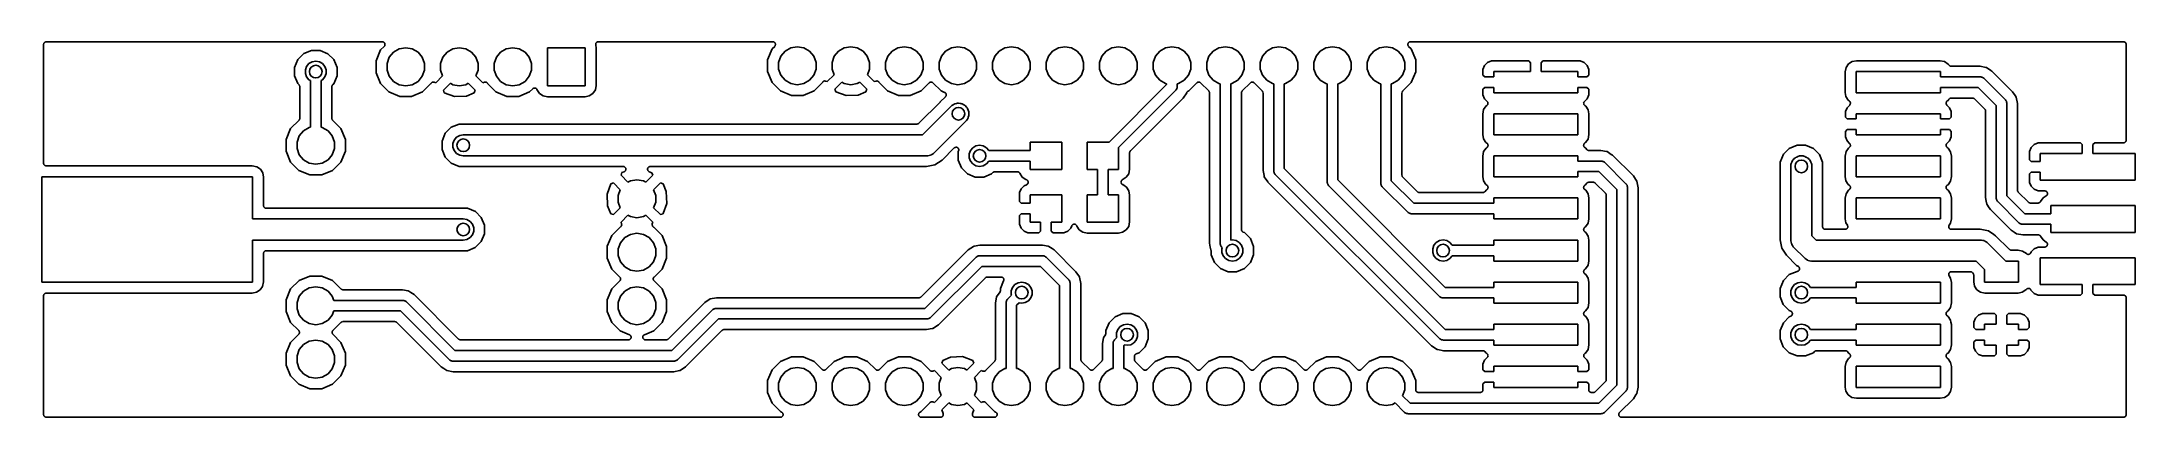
# Model space of a CAD drawing. Extents: x 102 to 201.3, y -111.4 to -93.6.
import ezdxf

# ---------------------------------------------------------------- set-up
doc = ezdxf.new("R2010")
doc.units = 0
doc.header["$MEASUREMENT"] = 0
doc.layers.add('BLACK', color=7, linetype='CONTINUOUS')

msp = doc.modelspace()

# ---------------------------------------------------------------- linework, layer by layer
at = {"layer": 'Black'}
for p, q in [((102.083, -93.71), (102.085, -93.6991)), ((102.083, -98.804), (102.083, -93.71)), ((102.085, -93.6879), (102.089, -93.6775)), ((102.085, -93.6991), (102.085, -93.6879)), ((102.089, -93.6775), (102.091, -93.6666)), ((102.091, -93.6666), (102.096, -93.6569)), ((102.096, -93.6569), (102.1, -93.6465)), ((102.1, -93.6465), (102.107, -93.638)), ((102.107, -93.638), (102.113, -93.6284)), ((102.113, -93.6284), (102.121, -93.6212)), ((102.121, -93.6212), (102.128, -93.6127)), ((102.128, -93.6127), (102.138, -93.6072)), ((102.138, -93.6072), (102.146, -93.6)), ((102.146, -93.6), (102.157, -93.5962)), ((102.157, -93.5962), (102.167, -93.5907)), ((102.167, -93.5907), (102.178, -93.5887)), ((102.178, -93.5887), (102.188, -93.5849)), ((102.188, -93.5849), (102.199, -93.5849)), ((102.199, -93.5849), (102.21, -93.583)), ((102.21, -93.583), (118.159, -93.583)), ((114.43, -94.145), (114.146, -94.4283)), ((114.8, -93.9918), (114.43, -94.145)), ((115.201, -93.9922), (114.8, -93.9918)), ((115.572, -94.146), (115.201, -93.9922)), ((115.855, -94.4298), (115.572, -94.146)), ((118.077, -93.9714), (117.862, -94.4887)), ((118.249, -93.7999), (118.077, -93.9714)), ((118.159, -93.583), (118.176, -93.5859)), ((118.176, -93.5859), (118.192, -93.5874)), ((118.192, -93.5874), (118.197, -93.5897)), ((118.197, -93.5897), (118.203, -93.5907)), ((118.203, -93.5907), (118.217, -93.599)), ((118.217, -93.599), (118.232, -93.606)), ((118.232, -93.606), (118.236, -93.6099)), ((118.236, -93.6099), (118.241, -93.6127)), ((118.241, -93.6127), (118.251, -93.6255)), ((118.258, -93.7863), (118.249, -93.7999)), ((118.251, -93.6255), (118.263, -93.6372)), ((118.269, -93.7735), (118.258, -93.7863)), ((118.263, -93.6372), (118.266, -93.6423)), ((118.266, -93.6423), (118.269, -93.6465)), ((118.269, -93.6465), (118.275, -93.6621)), ((118.271, -93.7683), (118.269, -93.7735)), ((118.274, -93.7638), (118.271, -93.7683)), ((118.279, -93.7477), (118.274, -93.7638)), ((118.275, -93.6621), (118.282, -93.6772)), ((118.284, -93.7321), (118.279, -93.7477)), ((118.282, -93.6772), (118.282, -93.6827)), ((118.282, -93.6827), (118.284, -93.6879)), ((118.284, -93.6879), (118.284, -93.7046)), ((118.284, -93.7046), (118.286, -93.7212)), ((118.286, -93.7212), (118.284, -93.7265)), ((118.284, -93.7265), (118.284, -93.7321)), ((118.38, -94.6131), (118.488, -94.3183)), ((118.488, -94.3183), (118.689, -94.0779)), ((118.689, -94.0779), (118.961, -93.921)), ((118.961, -93.921), (119.27, -93.8666)), ((119.27, -93.8666), (119.579, -93.921)), ((119.579, -93.921), (119.851, -94.0779)), ((119.851, -94.0779), (120.052, -94.3183)), ((120.052, -94.3183), (120.16, -94.6131)), ((120.92, -94.6131), (121.028, -94.3183)), ((121.028, -94.3183), (121.229, -94.0779)), ((121.229, -94.0779), (121.501, -93.921)), ((121.501, -93.921), (121.81, -93.8666)), ((121.81, -93.8666), (122.119, -93.921)), ((122.119, -93.921), (122.391, -94.0779)), ((122.391, -94.0779), (122.592, -94.3183)), ((122.592, -94.3183), (122.7, -94.6131)), ((123.46, -94.6131), (123.568, -94.3183)), ((123.568, -94.3183), (123.769, -94.0779)), ((123.769, -94.0779), (124.041, -93.921)), ((124.041, -93.921), (124.35, -93.8666)), ((124.35, -93.8666), (124.659, -93.921)), ((124.659, -93.921), (124.931, -94.0779)), ((124.931, -94.0779), (125.132, -94.3183)), ((125.132, -94.3183), (125.24, -94.6131)), ((125.99, -95.67), (125.99, -93.87)), ((125.99, -93.87), (127.79, -93.87)), ((127.79, -93.87), (127.79, -95.67)), ((128.282, -93.6879), (128.29, -93.6679)), ((128.282, -93.6887), (128.282, -93.6879)), ((128.282, -93.6894), (128.282, -93.6887)), ((128.282, -93.7107), (128.282, -93.6894)), ((128.282, -93.7321), (128.282, -93.7107)), ((128.283, -93.7327), (128.282, -93.7321)), ((128.283, -93.7335), (128.283, -93.7327)), ((128.31, -93.8818), (128.283, -93.7335)), ((128.29, -93.6679), (128.297, -93.6478)), ((128.297, -93.6465), (128.311, -93.6302)), ((128.297, -93.6472), (128.297, -93.6465)), ((128.297, -93.6478), (128.297, -93.6472)), ((128.31, -95.6573), (128.31, -93.8818)), ((128.311, -93.6302), (128.325, -93.6137)), ((128.325, -93.6133), (128.326, -93.6127)), ((128.325, -93.6137), (128.325, -93.6133)), ((128.326, -93.6127), (128.344, -93.602)), ((128.344, -93.602), (128.363, -93.5912)), ((128.363, -93.591), (128.364, -93.5907)), ((128.363, -93.5912), (128.363, -93.591)), ((128.364, -93.5907), (128.385, -93.587)), ((128.385, -93.587), (128.406, -93.583)), ((128.406, -93.583), (128.407, -93.5831)), ((128.407, -93.5831), (128.407, -93.583)), ((128.407, -93.583), (136.689, -93.583)), ((136.657, -93.9214), (136.442, -94.4387)), ((136.779, -93.7999), (136.657, -93.9214)), ((136.689, -93.583), (136.705, -93.5859)), ((136.705, -93.5859), (136.722, -93.5874)), ((136.722, -93.5874), (136.727, -93.5897)), ((136.727, -93.5897), (136.732, -93.5907)), ((136.732, -93.5907), (136.747, -93.599)), ((136.747, -93.599), (136.762, -93.606)), ((136.762, -93.606), (136.766, -93.6099)), ((136.766, -93.6099), (136.771, -93.6127)), ((136.771, -93.6127), (136.781, -93.6255)), ((136.788, -93.7863), (136.779, -93.7999)), ((136.781, -93.6255), (136.793, -93.6372)), ((136.799, -93.7735), (136.788, -93.7863)), ((136.793, -93.6372), (136.795, -93.6423)), ((136.795, -93.6423), (136.799, -93.6465)), ((136.799, -93.6465), (136.805, -93.6621)), ((136.801, -93.7683), (136.799, -93.7735)), ((136.804, -93.7638), (136.801, -93.7683)), ((136.808, -93.7477), (136.804, -93.7638)), ((136.805, -93.6621), (136.812, -93.6772)), ((136.814, -93.7321), (136.808, -93.7477)), ((136.812, -93.6772), (136.812, -93.6827)), ((136.812, -93.6827), (136.814, -93.6879)), ((136.814, -93.6879), (136.814, -93.7046)), ((136.814, -93.7046), (136.816, -93.7212)), ((136.816, -93.7212), (136.814, -93.7265)), ((136.814, -93.7265), (136.814, -93.7321)), ((136.96, -94.5631), (137.068, -94.2683)), ((137.068, -94.2683), (137.269, -94.0279)), ((137.269, -94.0279), (137.541, -93.871)), ((137.541, -93.871), (137.85, -93.8166)), ((137.85, -93.8166), (138.159, -93.871)), ((138.159, -93.871), (138.431, -94.0279)), ((138.431, -94.0279), (138.632, -94.2683)), ((138.632, -94.2683), (138.74, -94.5631)), ((139.5, -94.5631), (139.608, -94.2683)), ((139.608, -94.2683), (139.809, -94.0279)), ((139.809, -94.0279), (140.081, -93.871)), ((140.081, -93.871), (140.39, -93.8166)), ((140.39, -93.8166), (140.699, -93.871)), ((140.699, -93.871), (140.971, -94.0279)), ((140.971, -94.0279), (141.172, -94.2683)), ((141.172, -94.2683), (141.28, -94.5631)), ((142.04, -94.5631), (142.148, -94.2683)), ((142.148, -94.2683), (142.349, -94.0279)), ((142.349, -94.0279), (142.621, -93.871)), ((142.621, -93.871), (142.93, -93.8166)), ((142.93, -93.8166), (143.239, -93.871)), ((143.239, -93.871), (143.511, -94.0279)), ((143.511, -94.0279), (143.712, -94.2683)), ((143.712, -94.2683), (143.82, -94.5631)), ((144.58, -94.5631), (144.688, -94.2683)), ((144.688, -94.2683), (144.889, -94.0279)), ((144.889, -94.0279), (145.161, -93.871)), ((145.161, -93.871), (145.47, -93.8166)), ((145.47, -93.8166), (145.779, -93.871)), ((145.779, -93.871), (146.051, -94.0279)), ((146.051, -94.0279), (146.252, -94.2683)), ((146.252, -94.2683), (146.36, -94.5631)), ((147.12, -94.5631), (147.228, -94.2683)), ((147.228, -94.2683), (147.429, -94.0279)), ((147.429, -94.0279), (147.701, -93.871)), ((147.701, -93.871), (148.01, -93.8166)), ((148.01, -93.8166), (148.319, -93.871)), ((148.319, -93.871), (148.591, -94.0279)), ((148.591, -94.0279), (148.792, -94.2683)), ((148.792, -94.2683), (148.9, -94.5631)), ((149.66, -94.5631), (149.768, -94.2683)), ((149.768, -94.2683), (149.969, -94.0279)), ((149.969, -94.0279), (150.241, -93.871)), ((150.241, -93.871), (150.55, -93.8166)), ((150.55, -93.8166), (150.859, -93.871)), ((150.859, -93.871), (151.131, -94.0279)), ((151.131, -94.0279), (151.332, -94.2683)), ((151.332, -94.2683), (151.44, -94.5631)), ((152.2, -94.5631), (152.308, -94.2683)), ((152.308, -94.2683), (152.509, -94.0279)), ((152.509, -94.0279), (152.781, -93.871)), ((152.781, -93.871), (153.09, -93.8166)), ((153.09, -93.8166), (153.399, -93.871)), ((153.399, -93.871), (153.671, -94.0279)), ((153.671, -94.0279), (153.872, -94.2683)), ((153.872, -94.2683), (153.98, -94.5631)), ((154.74, -94.5631), (154.848, -94.2683)), ((154.848, -94.2683), (155.049, -94.0279)), ((155.049, -94.0279), (155.321, -93.871)), ((155.321, -93.871), (155.63, -93.8166)), ((155.63, -93.8166), (155.939, -93.871)), ((155.939, -93.871), (156.211, -94.0279)), ((156.211, -94.0279), (156.412, -94.2683)), ((156.412, -94.2683), (156.52, -94.5631)), ((157.28, -94.5631), (157.388, -94.2683)), ((157.388, -94.2683), (157.589, -94.0279)), ((157.589, -94.0279), (157.861, -93.871)), ((157.861, -93.871), (158.17, -93.8166)), ((158.17, -93.8166), (158.479, -93.871)), ((158.479, -93.871), (158.751, -94.0279)), ((158.751, -94.0279), (158.952, -94.2683)), ((158.952, -94.2683), (159.06, -94.5631)), ((159.82, -94.5631), (159.928, -94.2683)), ((159.928, -94.2683), (160.129, -94.0279)), ((160.129, -94.0279), (160.401, -93.871)), ((160.401, -93.871), (160.71, -93.8166)), ((160.71, -93.8166), (161.019, -93.871)), ((161.019, -93.871), (161.291, -94.0279)), ((161.291, -94.0279), (161.492, -94.2683)), ((161.492, -94.2683), (161.6, -94.5631)), ((162.36, -94.5631), (162.468, -94.2683)), ((162.468, -94.2683), (162.669, -94.0279)), ((162.669, -94.0279), (162.941, -93.871)), ((162.941, -93.871), (163.25, -93.8166)), ((163.25, -93.8166), (163.559, -93.871)), ((163.559, -93.871), (163.831, -94.0279)), ((163.831, -94.0279), (164.032, -94.2683)), ((164.032, -94.2683), (164.14, -94.5631)), ((164.9, -94.5631), (165.008, -94.2683)), ((165.008, -94.2683), (165.209, -94.0279)), ((165.209, -94.0279), (165.481, -93.871)), ((165.481, -93.871), (165.79, -93.8166)), ((165.79, -93.8166), (166.099, -93.871)), ((166.099, -93.871), (166.371, -94.0279)), ((166.371, -94.0279), (166.572, -94.2683)), ((166.572, -94.2683), (166.68, -94.5631)), ((166.824, -93.721), (166.826, -93.7045)), ((166.826, -93.7264), (166.824, -93.721)), ((166.826, -93.6879), (166.828, -93.6826)), ((166.826, -93.7045), (166.826, -93.6879)), ((166.826, -93.7321), (166.826, -93.7264)), ((166.831, -93.7476), (166.826, -93.7321)), ((166.828, -93.677), (166.835, -93.662)), ((166.828, -93.6826), (166.828, -93.677)), ((166.836, -93.7636), (166.831, -93.7476)), ((166.835, -93.662), (166.841, -93.6465)), ((166.839, -93.7682), (166.836, -93.7636)), ((166.841, -93.7735), (166.839, -93.7682)), ((166.841, -93.6465), (166.844, -93.6422)), ((166.851, -93.7862), (166.841, -93.7735)), ((166.844, -93.6422), (166.847, -93.6371)), ((166.847, -93.6371), (166.858, -93.6254)), ((166.861, -93.7997), (166.851, -93.7862)), ((166.858, -93.6254), (166.869, -93.6127)), ((166.984, -93.9235), (166.861, -93.7997)), ((166.869, -93.6127), (166.874, -93.6099)), ((166.874, -93.6099), (166.878, -93.6059)), ((166.878, -93.6059), (166.893, -93.5989)), ((166.893, -93.5989), (166.907, -93.5907)), ((166.907, -93.5907), (166.913, -93.5897)), ((166.913, -93.5897), (166.918, -93.5873)), ((166.918, -93.5873), (166.934, -93.5859)), ((166.934, -93.5859), (166.951, -93.583)), ((166.951, -93.583), (200.79, -93.583)), ((167.198, -94.4412), (166.984, -93.9235)), ((200.79, -93.583), (200.801, -93.5849)), ((200.801, -93.5849), (200.812, -93.5849)), ((200.812, -93.5849), (200.822, -93.5887)), ((200.822, -93.5887), (200.833, -93.5907)), ((200.833, -93.5907), (200.843, -93.5962)), ((200.843, -93.5962), (200.853, -93.6)), ((200.853, -93.6), (200.862, -93.6072)), ((200.862, -93.6072), (200.872, -93.6127)), ((200.872, -93.6127), (200.879, -93.6212)), ((200.879, -93.6212), (200.887, -93.6284)), ((200.887, -93.6284), (200.893, -93.638)), ((200.893, -93.638), (200.9, -93.6465)), ((200.9, -93.6465), (200.904, -93.6569)), ((200.904, -93.6569), (200.909, -93.6666)), ((200.909, -93.6666), (200.911, -93.6775)), ((200.911, -93.6775), (200.915, -93.6879)), ((200.915, -93.6879), (200.915, -93.6991)), ((200.915, -93.6991), (200.917, -93.71)), ((200.917, -93.71), (200.917, -98.2535)), ((114.146, -94.4283), (113.992, -94.7986)), ((113.992, -94.7986), (113.992, -95.1996)), ((113.992, -95.1996), (114.145, -95.5702)), ((114.506, -94.9128), (114.565, -94.749)), ((114.506, -95.0872), (114.506, -94.9128)), ((114.565, -95.251), (114.506, -95.0872)), ((114.565, -94.749), (114.677, -94.6155)), ((114.677, -95.3845), (114.565, -95.251)), ((114.677, -94.6155), (114.828, -94.5284)), ((114.828, -94.5284), (115, -94.4981)), ((115, -94.4981), (115.172, -94.5284)), ((115.172, -94.5284), (115.323, -94.6155)), ((115.323, -94.6155), (115.435, -94.749)), ((115.435, -95.251), (115.323, -95.3845)), ((115.435, -94.749), (115.494, -94.9128)), ((115.494, -95.0872), (115.435, -95.251)), ((115.494, -94.9128), (115.494, -95.0872)), ((115.854, -95.5717), (116.008, -95.2014)), ((116.008, -94.8004), (115.855, -94.4298)), ((116.008, -95.2014), (116.008, -94.8004)), ((117.862, -94.4887), (117.862, -95.0488)), ((117.862, -95.0488), (118.076, -95.5665)), ((118.38, -94.9269), (118.38, -94.6131)), ((118.488, -95.2217), (118.38, -94.9269)), ((118.689, -95.4621), (118.488, -95.2217)), ((120.052, -95.2217), (119.851, -95.4621)), ((120.16, -94.9269), (120.052, -95.2217)), ((120.16, -94.6131), (120.16, -94.9269)), ((120.696, -95.5251), (121.02, -95.2008)), ((120.92, -94.9269), (120.92, -94.6131)), ((121.02, -95.2008), (120.92, -94.9269)), ((122.7, -94.9269), (122.6, -95.2008)), ((122.6, -95.2008), (122.924, -95.5251)), ((122.7, -94.6131), (122.7, -94.9269)), ((123.46, -94.9269), (123.46, -94.6131)), ((123.568, -95.2217), (123.46, -94.9269)), ((123.769, -95.4621), (123.568, -95.2217)), ((125.132, -95.2217), (124.931, -95.4621)), ((125.24, -94.9269), (125.132, -95.2217)), ((125.24, -94.6131), (125.24, -94.9269)), ((136.442, -94.4387), (136.442, -94.9988)), ((136.442, -94.9988), (136.656, -95.5165)), ((136.96, -94.8769), (136.96, -94.5631)), ((137.068, -95.1717), (136.96, -94.8769)), ((137.269, -95.4121), (137.068, -95.1717)), ((138.632, -95.1717), (138.431, -95.4121)), ((138.74, -94.8769), (138.632, -95.1717)), ((138.74, -94.5631), (138.74, -94.8769)), ((139.276, -95.4751), (139.6, -95.1508)), ((139.5, -94.8769), (139.5, -94.5631)), ((139.6, -95.1508), (139.5, -94.8769)), ((141.28, -94.8769), (141.18, -95.1508)), ((141.18, -95.1508), (141.504, -95.4751)), ((141.28, -94.5631), (141.28, -94.8769)), ((142.04, -94.8769), (142.04, -94.5631)), ((142.148, -95.1717), (142.04, -94.8769)), ((142.349, -95.4121), (142.148, -95.1717)), ((143.712, -95.1717), (143.511, -95.4121)), ((143.82, -94.8769), (143.712, -95.1717)), ((143.82, -94.5631), (143.82, -94.8769)), ((144.58, -94.8769), (144.58, -94.5631)), ((144.688, -95.1717), (144.58, -94.8769)), ((144.889, -95.4121), (144.688, -95.1717)), ((146.252, -95.1717), (146.051, -95.4121)), ((146.36, -94.8769), (146.252, -95.1717)), ((146.36, -94.5631), (146.36, -94.8769)), ((147.12, -94.8769), (147.12, -94.5631)), ((147.228, -95.1717), (147.12, -94.8769)), ((147.429, -95.4121), (147.228, -95.1717)), ((148.792, -95.1717), (148.591, -95.4121)), ((148.9, -94.8769), (148.792, -95.1717)), ((148.9, -94.5631), (148.9, -94.8769)), ((149.66, -94.8769), (149.66, -94.5631)), ((149.768, -95.1717), (149.66, -94.8769)), ((149.969, -95.4121), (149.768, -95.1717)), ((151.332, -95.1717), (151.131, -95.4121)), ((151.44, -94.8769), (151.332, -95.1717)), ((151.44, -94.5631), (151.44, -94.8769)), ((152.2, -94.8769), (152.2, -94.5631)), ((152.308, -95.1717), (152.2, -94.8769)), ((152.509, -95.4121), (152.308, -95.1717)), ((153.872, -95.1717), (153.671, -95.4121)), ((153.98, -94.8769), (153.872, -95.1717)), ((153.98, -94.5631), (153.98, -94.8769)), ((154.74, -94.8769), (154.74, -94.5631)), ((154.848, -95.1717), (154.74, -94.8769)), ((155.049, -95.4121), (154.848, -95.1717)), ((156.412, -95.1717), (156.211, -95.4121)), ((156.52, -94.8769), (156.412, -95.1717)), ((156.52, -94.5631), (156.52, -94.8769)), ((157.28, -94.8769), (157.28, -94.5631)), ((157.388, -95.1717), (157.28, -94.8769)), ((157.589, -95.4121), (157.388, -95.1717)), ((158.952, -95.1717), (158.751, -95.4121)), ((159.06, -94.8769), (158.952, -95.1717)), ((159.06, -94.5631), (159.06, -94.8769)), ((159.82, -94.8769), (159.82, -94.5631)), ((159.928, -95.1717), (159.82, -94.8769)), ((160.129, -95.4121), (159.928, -95.1717)), ((161.492, -95.1717), (161.291, -95.4121)), ((161.6, -94.8769), (161.492, -95.1717)), ((161.6, -94.5631), (161.6, -94.8769)), ((162.36, -94.8769), (162.36, -94.5631)), ((162.468, -95.1717), (162.36, -94.8769)), ((162.669, -95.4121), (162.468, -95.1717)), ((164.032, -95.1717), (163.831, -95.4121)), ((164.14, -94.8769), (164.032, -95.1717)), ((164.14, -94.5631), (164.14, -94.8769)), ((164.9, -94.8769), (164.9, -94.5631)), ((165.008, -95.1717), (164.9, -94.8769)), ((165.209, -95.4121), (165.008, -95.1717)), ((166.572, -95.1717), (166.371, -95.4121)), ((166.68, -94.8769), (166.572, -95.1717)), ((166.68, -94.5631), (166.68, -94.8769)), ((166.983, -95.5186), (167.198, -95.0013)), ((167.198, -94.8736), (167.198, -94.4412)), ((167.198, -95.0013), (167.198, -94.8736)), ((167.198, -94.8736), (167.198, -94.8736)), ((170.469, -94.7122), (170.392, -94.899)), ((170.392, -94.899), (170.392, -95.1616)), ((170.392, -95.1616), (170.476, -95.246)), ((170.612, -94.5693), (170.469, -94.7122)), ((170.476, -95.246), (170.9, -95.246)), ((170.799, -94.492), (170.612, -94.5693)), ((172.562, -94.492), (170.799, -94.492)), ((170.9, -95.246), (170.9, -95)), ((170.9, -95), (172.646, -95)), ((172.646, -94.5764), (172.562, -94.492)), ((172.646, -95), (172.646, -94.5764)), ((173.238, -94.492), (173.154, -94.5764)), ((173.154, -94.5764), (173.154, -95)), ((173.154, -95), (174.9, -95)), ((175.001, -94.492), (173.238, -94.492)), ((174.9, -95), (174.9, -95.246)), ((174.9, -95.246), (175.324, -95.246)), ((175.188, -94.5693), (175.001, -94.492)), ((175.331, -94.7122), (175.188, -94.5693)), ((175.324, -95.246), (175.408, -95.1616)), ((175.408, -94.899), (175.331, -94.7122)), ((175.408, -95.1616), (175.408, -94.899)), ((187.623, -94.7985), (187.58, -95.0127)), ((187.58, -95.0127), (187.58, -95.9882)), ((187.739, -94.6288), (187.623, -94.7985)), ((187.913, -94.5171), (187.739, -94.6288)), ((188.112, -94.4796), (187.913, -94.5171)), ((188.1, -96), (188.1, -95)), ((188.1, -95), (192.1, -95)), ((192.087, -94.4796), (188.112, -94.4796)), ((192.301, -94.5229), (192.087, -94.4796)), ((192.1, -95), (192.1, -95.25)), ((192.1, -95.25), (194, -95.25)), ((192.471, -94.6389), (192.301, -94.5229)), ((192.5, -94.6837), (192.471, -94.6389)), ((192.513, -94.6977), (192.5, -94.6837)), ((192.525, -94.7123), (192.513, -94.6977)), ((192.528, -94.7138), (192.525, -94.7123)), ((192.53, -94.7161), (192.528, -94.7138)), ((192.547, -94.7248), (192.53, -94.7161)), ((192.563, -94.7343), (192.547, -94.7248)), ((192.566, -94.7349), (192.563, -94.7343)), ((192.569, -94.7363), (192.566, -94.7349)), ((192.588, -94.7387), (192.569, -94.7363)), ((192.607, -94.742), (192.588, -94.7387)), ((193.987, -94.742), (192.607, -94.742)), ((194.258, -94.7957), (193.987, -94.742)), ((194, -95.25), (194.011, -95.2519)), ((194.011, -95.2519), (194.022, -95.251)), ((194.022, -95.251), (194.053, -95.2594)), ((194.053, -95.2594), (194.086, -95.2651)), ((194.086, -95.2651), (194.095, -95.2706)), ((194.095, -95.2706), (194.106, -95.2734)), ((194.106, -95.2734), (194.132, -95.2922)), ((194.132, -95.2922), (194.161, -95.3085)), ((194.161, -95.3085), (194.168, -95.3169)), ((194.168, -95.3169), (194.177, -95.3232)), ((194.177, -95.3232), (195.177, -96.3232)), ((194.289, -94.802), (194.258, -94.7957)), ((194.258, -94.7957), (194.258, -94.7957)), ((194.497, -94.9406), (194.289, -94.802)), ((194.545, -94.9729), (194.497, -94.9406)), ((195.527, -95.9552), (194.545, -94.9729)), ((114.145, -95.5702), (114.205, -95.6303)), ((114.205, -95.6303), (114.208, -95.6348)), ((114.208, -95.6348), (114.212, -95.6384)), ((114.212, -95.6384), (114.221, -95.6528)), ((114.221, -95.6528), (114.23, -95.6664)), ((114.23, -95.6664), (114.232, -95.6718)), ((114.232, -95.6718), (114.234, -95.6766)), ((114.234, -95.6766), (114.237, -95.6929)), ((114.237, -95.6929), (114.242, -95.709)), ((114.242, -95.709), (114.241, -95.7145)), ((114.241, -95.7145), (114.242, -95.72)), ((114.242, -95.72), (114.242, -97.2145)), ((114.75, -95.4264), (114.677, -95.3845)), ((114.75, -97.6406), (114.75, -95.4264)), ((115.323, -95.3845), (115.25, -95.4264)), ((115.25, -95.4264), (115.25, -97.6406)), ((115.758, -95.7091), (115.763, -95.6931)), ((115.759, -95.7147), (115.758, -95.7091)), ((115.758, -95.7203), (115.759, -95.7147)), ((115.758, -97.2138), (115.758, -95.7203)), ((115.763, -95.6931), (115.766, -95.6768)), ((115.766, -95.6768), (115.768, -95.672)), ((115.768, -95.672), (115.77, -95.6665)), ((115.77, -95.6665), (115.779, -95.653)), ((115.779, -95.653), (115.788, -95.6386)), ((115.788, -95.6386), (115.792, -95.635)), ((115.792, -95.635), (115.795, -95.6304)), ((115.795, -95.6304), (115.854, -95.5717)), ((118.076, -95.5665), (118.471, -95.9629)), ((118.471, -95.9629), (118.989, -96.1778)), ((118.961, -95.619), (118.689, -95.4621)), ((119.27, -95.6734), (118.961, -95.619)), ((118.989, -96.1778), (119.549, -96.1782)), ((119.579, -95.619), (119.27, -95.6734)), ((119.549, -96.1782), (120.067, -95.9643)), ((119.851, -95.4621), (119.579, -95.619)), ((120.067, -95.9643), (120.271, -95.7603)), ((120.271, -95.7603), (120.464, -95.5671)), ((120.464, -95.5671), (120.466, -95.5654)), ((120.466, -95.5654), (120.468, -95.559)), ((120.468, -95.559), (120.477, -95.5469)), ((120.477, -95.5469), (120.486, -95.5339)), ((120.486, -95.5339), (120.491, -95.5298)), ((120.491, -95.5298), (120.495, -95.5245)), ((120.495, -95.5245), (120.508, -95.5165)), ((120.508, -95.5165), (120.521, -95.5071)), ((120.521, -95.5071), (120.527, -95.5051)), ((120.527, -95.5051), (120.533, -95.5015)), ((120.533, -95.5015), (120.548, -95.4985)), ((120.548, -95.4985), (120.563, -95.4939)), ((120.563, -95.4939), (120.57, -95.4942)), ((120.57, -95.4942), (120.576, -95.4928)), ((120.576, -95.4928), (120.591, -95.4952)), ((120.591, -95.4952), (120.607, -95.4958)), ((120.607, -95.4958), (120.613, -95.4984)), ((120.613, -95.4984), (120.62, -95.4995)), ((120.62, -95.4995), (120.696, -95.5251)), ((121.386, -95.5528), (121.055, -95.8843)), ((121.055, -95.8843), (121.097, -96.0083)), ((121.097, -96.0083), (121.589, -96.1885)), ((121.501, -95.619), (121.386, -95.5528)), ((121.81, -95.6734), (121.501, -95.619)), ((121.589, -96.1885), (122.152, -96.1649)), ((122.119, -95.619), (121.81, -95.6734)), ((122.234, -95.5528), (122.119, -95.619)), ((122.152, -96.1649), (122.522, -96.0114)), ((122.565, -95.8843), (122.234, -95.5528)), ((122.522, -96.0114), (122.565, -95.8843)), ((122.924, -95.5251), (123, -95.4996)), ((123, -95.4996), (123.007, -95.4986)), ((123.007, -95.4986), (123.013, -95.496)), ((123.013, -95.496), (123.028, -95.4953)), ((123.028, -95.4953), (123.043, -95.493)), ((123.043, -95.493), (123.05, -95.4944)), ((123.05, -95.4944), (123.057, -95.4941)), ((123.057, -95.4941), (123.072, -95.4987)), ((123.072, -95.4987), (123.087, -95.5017)), ((123.087, -95.5017), (123.093, -95.5053)), ((123.093, -95.5053), (123.099, -95.5074)), ((123.099, -95.5074), (123.111, -95.5167)), ((123.111, -95.5167), (123.124, -95.5247)), ((123.124, -95.5247), (123.129, -95.53)), ((123.129, -95.53), (123.134, -95.5342)), ((123.134, -95.5342), (123.142, -95.5472)), ((123.142, -95.5472), (123.152, -95.5591)), ((123.152, -95.5591), (123.154, -95.5645)), ((123.154, -95.5645), (123.551, -95.9629)), ((123.551, -95.9629), (124.069, -96.1778)), ((124.041, -95.619), (123.769, -95.4621)), ((124.35, -95.6734), (124.041, -95.619)), ((124.069, -96.1778), (124.629, -96.1782)), ((124.659, -95.619), (124.35, -95.6734)), ((124.629, -96.1782), (125.147, -95.9643)), ((124.931, -95.4621), (124.659, -95.619)), ((125.147, -95.9643), (125.297, -95.8142)), ((125.297, -95.8142), (125.301, -95.8115)), ((125.301, -95.8115), (125.304, -95.8078)), ((125.304, -95.8078), (125.319, -95.7989)), ((125.319, -95.7989), (125.333, -95.789)), ((125.333, -95.789), (125.338, -95.7877)), ((125.338, -95.7877), (125.342, -95.7853)), ((125.342, -95.7853), (125.359, -95.7821)), ((125.359, -95.7821), (125.376, -95.7776)), ((125.376, -95.7776), (125.38, -95.778)), ((125.38, -95.778), (125.385, -95.7771)), ((125.385, -95.7771), (125.402, -95.7799)), ((125.402, -95.7799), (125.42, -95.7815)), ((125.42, -95.7815), (125.424, -95.7835)), ((125.424, -95.7835), (125.429, -95.7843)), ((125.429, -95.7843), (125.444, -95.7928)), ((125.444, -95.7928), (125.46, -95.8002)), ((125.46, -95.8002), (125.463, -95.8036)), ((125.463, -95.8036), (125.467, -95.8059)), ((125.467, -95.8059), (125.478, -95.8191)), ((125.478, -95.8191), (125.491, -95.8314)), ((125.491, -95.8314), (125.493, -95.8355)), ((125.493, -95.8355), (125.494, -95.8366)), ((125.494, -95.8366), (125.494, -95.8373)), ((125.494, -95.8373), (125.496, -95.8394)), ((125.496, -95.8394), (125.497, -95.841)), ((125.497, -95.841), (125.619, -96.0311)), ((125.619, -96.0311), (125.789, -96.1471)), ((125.789, -96.1471), (126.003, -96.1904)), ((127.79, -95.67), (125.99, -95.67)), ((126.003, -96.1904), (127.778, -96.1904)), ((127.778, -96.1904), (127.977, -96.1529)), ((127.977, -96.1529), (128.151, -96.0412)), ((128.151, -96.0412), (128.267, -95.8715)), ((128.267, -95.8715), (128.31, -95.6573)), ((136.656, -95.5165), (137.051, -95.9129)), ((137.051, -95.9129), (137.569, -96.1278)), ((137.541, -95.569), (137.269, -95.4121)), ((137.85, -95.6234), (137.541, -95.569)), ((137.569, -96.1278), (138.129, -96.1282)), ((138.159, -95.569), (137.85, -95.6234)), ((138.129, -96.1282), (138.647, -95.9143)), ((138.431, -95.4121), (138.159, -95.569)), ((138.647, -95.9143), (138.851, -95.7103)), ((138.851, -95.7103), (139.044, -95.5171)), ((139.044, -95.5171), (139.046, -95.5154)), ((139.046, -95.5154), (139.048, -95.509)), ((139.048, -95.509), (139.057, -95.4969)), ((139.057, -95.4969), (139.066, -95.4839)), ((139.066, -95.4839), (139.071, -95.4798)), ((139.071, -95.4798), (139.075, -95.4745)), ((139.075, -95.4745), (139.088, -95.4665)), ((139.088, -95.4665), (139.101, -95.4571)), ((139.101, -95.4571), (139.107, -95.4551)), ((139.107, -95.4551), (139.113, -95.4515)), ((139.113, -95.4515), (139.128, -95.4485)), ((139.128, -95.4485), (139.143, -95.4439)), ((139.143, -95.4439), (139.15, -95.4442)), ((139.15, -95.4442), (139.156, -95.4428)), ((139.156, -95.4428), (139.171, -95.4452)), ((139.171, -95.4452), (139.187, -95.4458)), ((139.187, -95.4458), (139.193, -95.4484)), ((139.193, -95.4484), (139.2, -95.4495)), ((139.2, -95.4495), (139.276, -95.4751)), ((139.966, -95.5028), (139.635, -95.8343)), ((139.635, -95.8343), (139.677, -95.9583)), ((139.677, -95.9583), (140.169, -96.1385)), ((140.081, -95.569), (139.966, -95.5028)), ((140.39, -95.6234), (140.081, -95.569)), ((140.169, -96.1385), (140.732, -96.1149)), ((140.699, -95.569), (140.39, -95.6234)), ((140.814, -95.5028), (140.699, -95.569)), ((140.732, -96.1149), (141.102, -95.9614)), ((141.145, -95.8343), (140.814, -95.5028)), ((141.102, -95.9614), (141.145, -95.8343)), ((141.504, -95.4751), (141.58, -95.4496)), ((141.58, -95.4496), (141.587, -95.4486)), ((141.587, -95.4486), (141.593, -95.446)), ((141.593, -95.446), (141.608, -95.4453)), ((141.608, -95.4453), (141.623, -95.443)), ((141.623, -95.443), (141.63, -95.4444)), ((141.63, -95.4444), (141.637, -95.4441)), ((141.637, -95.4441), (141.652, -95.4487)), ((141.652, -95.4487), (141.667, -95.4517)), ((141.667, -95.4517), (141.673, -95.4553)), ((141.673, -95.4553), (141.679, -95.4574)), ((141.679, -95.4574), (141.691, -95.4667)), ((141.691, -95.4667), (141.704, -95.4747)), ((141.704, -95.4747), (141.709, -95.48)), ((141.709, -95.48), (141.714, -95.4842)), ((141.714, -95.4842), (141.722, -95.4972)), ((141.722, -95.4972), (141.732, -95.5091)), ((141.732, -95.5091), (141.734, -95.5145)), ((141.734, -95.5145), (142.131, -95.9129)), ((142.131, -95.9129), (142.649, -96.1278)), ((142.621, -95.569), (142.349, -95.4121)), ((142.93, -95.6234), (142.621, -95.569)), ((142.649, -96.1278), (143.209, -96.1282)), ((143.239, -95.569), (142.93, -95.6234)), ((143.209, -96.1282), (143.727, -95.9143)), ((143.511, -95.4121), (143.239, -95.569)), ((143.727, -95.9143), (144.111, -95.5309)), ((144.111, -95.5309), (144.12, -95.5246)), ((144.12, -95.5246), (144.128, -95.5167)), ((144.128, -95.5167), (144.138, -95.512)), ((144.138, -95.512), (144.147, -95.5057)), ((144.147, -95.5057), (144.157, -95.5028)), ((144.157, -95.5028), (144.168, -95.4981)), ((144.168, -95.4981), (144.179, -95.4972)), ((144.179, -95.4972), (144.189, -95.4943)), ((144.189, -95.4943), (144.2, -95.4953)), ((144.2, -95.4953), (144.212, -95.4943)), ((144.212, -95.4943), (144.222, -95.4972)), ((144.222, -95.4972), (144.233, -95.4982)), ((144.233, -95.4982), (144.243, -95.5029)), ((144.243, -95.5029), (144.254, -95.5058)), ((144.254, -95.5058), (144.263, -95.5121)), ((144.263, -95.5121), (144.273, -95.5168)), ((144.273, -95.5168), (144.281, -95.5247)), ((144.281, -95.5247), (144.29, -95.5311)), ((144.29, -95.5311), (144.671, -95.9129)), ((144.883, -96.1912), (144.632, -96.4423)), ((144.671, -95.9129), (144.842, -95.984)), ((144.842, -95.984), (144.854, -95.9914)), ((144.854, -95.9914), (144.867, -95.9973)), ((144.867, -95.9973), (144.873, -96.0032)), ((144.873, -96.0032), (144.88, -96.0077)), ((144.88, -96.0077), (144.888, -96.0187)), ((144.891, -96.1798), (144.883, -96.1912)), ((144.888, -96.0187), (144.898, -96.0285)), ((145.161, -95.569), (144.889, -95.4121)), ((144.901, -96.1696), (144.891, -96.1798)), ((144.898, -96.0285), (144.901, -96.0361)), ((144.901, -96.0361), (144.906, -96.0427)), ((144.904, -96.1619), (144.901, -96.1696)), ((144.909, -96.155), (144.904, -96.1619)), ((144.906, -96.0427), (144.911, -96.0559)), ((144.912, -96.1417), (144.909, -96.155)), ((144.911, -96.0559), (144.916, -96.0685)), ((144.918, -96.1289), (144.912, -96.1417)), ((144.916, -96.0685), (144.917, -96.0768)), ((144.917, -96.0768), (144.92, -96.0848)), ((144.92, -96.1125), (144.918, -96.1205)), ((144.918, -96.1205), (144.918, -96.1289)), ((144.92, -96.0848), (144.919, -96.0986)), ((144.919, -96.0986), (144.92, -96.1125)), ((145.47, -95.6234), (145.161, -95.569)), ((145.779, -95.569), (145.47, -95.6234)), ((146.051, -95.4121), (145.779, -95.569)), ((147.701, -95.569), (147.429, -95.4121)), ((148.01, -95.6234), (147.701, -95.569)), ((148.319, -95.569), (148.01, -95.6234)), ((148.591, -95.4121), (148.319, -95.569)), ((150.241, -95.569), (149.969, -95.4121)), ((150.55, -95.6234), (150.241, -95.569)), ((150.859, -95.569), (150.55, -95.6234)), ((151.131, -95.4121), (150.859, -95.569)), ((152.781, -95.569), (152.509, -95.4121)), ((152.646, -98.35), (155.38, -95.6164)), ((153.09, -95.6234), (152.781, -95.569)), ((153.399, -95.569), (153.09, -95.6234)), ((155.807, -95.8968), (153.1, -98.6036)), ((153.671, -95.4121), (153.399, -95.569)), ((153.658, -98.7643), (156.157, -96.2648)), ((155.321, -95.569), (155.049, -95.4121)), ((155.38, -95.5794), (155.321, -95.569)), ((155.38, -95.6164), (155.38, -95.5794)), ((155.813, -95.8878), (155.807, -95.8968)), ((155.822, -95.8807), (155.813, -95.8878)), ((155.838, -95.8524), (155.822, -95.8807)), ((155.857, -95.8257), (155.838, -95.8524)), ((155.859, -95.815), (155.857, -95.8257)), ((155.865, -95.8055), (155.859, -95.815)), ((155.871, -95.7733), (155.865, -95.8055)), ((155.879, -95.7418), (155.871, -95.7733)), ((155.88, -95.72), (155.878, -95.7308)), ((155.878, -95.7308), (155.879, -95.7418)), ((155.939, -95.569), (155.88, -95.5794)), ((155.88, -95.5794), (155.88, -95.72)), ((156.211, -95.4121), (155.939, -95.569)), ((156.157, -96.2648), (156.332, -96.0039)), ((156.332, -96.0039), (156.333, -96.0001)), ((156.333, -96.0001), (156.338, -95.9829)), ((156.338, -95.9829), (156.341, -95.9796)), ((156.341, -95.9796), (156.342, -95.9757)), ((156.342, -95.9757), (156.354, -95.9622)), ((156.354, -95.9622), (156.365, -95.9479)), ((156.365, -95.9479), (156.369, -95.9457)), ((156.369, -95.9457), (156.372, -95.9426)), ((156.372, -95.9426), (156.387, -95.9339)), ((156.387, -95.9339), (156.403, -95.9243)), ((156.403, -95.9243), (156.427, -95.9143)), ((156.427, -95.9143), (156.811, -95.5309)), ((156.811, -95.5309), (156.82, -95.5246)), ((156.82, -95.5246), (156.828, -95.5167)), ((156.828, -95.5167), (156.838, -95.512)), ((156.838, -95.512), (156.847, -95.5057)), ((156.847, -95.5057), (156.857, -95.5028)), ((156.857, -95.5028), (156.868, -95.4981)), ((156.868, -95.4981), (156.879, -95.4972)), ((156.879, -95.4972), (156.889, -95.4943)), ((156.889, -95.4943), (156.9, -95.4953)), ((156.9, -95.4953), (156.912, -95.4943)), ((156.912, -95.4943), (156.922, -95.4972)), ((156.922, -95.4972), (156.933, -95.4982)), ((156.933, -95.4982), (156.943, -95.5029)), ((156.943, -95.5029), (156.954, -95.5058)), ((156.954, -95.5058), (156.963, -95.5121)), ((156.963, -95.5121), (156.973, -95.5168)), ((156.973, -95.5168), (156.981, -95.5247)), ((156.981, -95.5247), (156.99, -95.5311)), ((156.99, -95.5311), (157.375, -95.9164)), ((157.375, -95.9164), (157.378, -95.921)), ((157.378, -95.921), (157.382, -95.9245)), ((157.382, -95.9245), (157.391, -95.939)), ((157.391, -95.939), (157.4, -95.9526)), ((157.4, -95.9526), (157.402, -95.9579)), ((157.402, -95.9579), (157.404, -95.9627)), ((157.404, -95.9627), (157.407, -95.9791)), ((157.407, -95.9791), (157.412, -95.9952)), ((157.412, -95.9952), (157.411, -96.0007)), ((157.411, -96.0007), (157.412, -96.0062)), ((157.412, -96.0062), (157.412, -103.157)), ((157.861, -95.569), (157.589, -95.4121)), ((157.92, -95.5794), (157.861, -95.569)), ((157.92, -103.17), (157.92, -95.5794)), ((158.479, -95.569), (158.42, -95.5794)), ((158.42, -95.5794), (158.42, -103.012)), ((158.751, -95.4121), (158.479, -95.569)), ((158.928, -95.9943), (158.933, -95.9783)), ((158.929, -95.9999), (158.928, -95.9943)), ((158.928, -96.0055), (158.929, -95.9999)), ((158.928, -102.501), (158.928, -96.0055)), ((158.933, -95.9783), (158.936, -95.962)), ((158.936, -95.962), (158.938, -95.9571)), ((158.938, -95.9571), (158.94, -95.9517)), ((158.94, -95.9517), (158.949, -95.9382)), ((158.949, -95.9382), (158.958, -95.9238)), ((158.958, -95.9238), (158.962, -95.9202)), ((158.962, -95.9202), (158.965, -95.9156)), ((158.965, -95.9156), (159.351, -95.5309)), ((159.351, -95.5309), (159.36, -95.5246)), ((159.36, -95.5246), (159.368, -95.5167)), ((159.368, -95.5167), (159.378, -95.512)), ((159.378, -95.512), (159.387, -95.5057)), ((159.387, -95.5057), (159.397, -95.5028)), ((159.397, -95.5028), (159.408, -95.4981)), ((159.408, -95.4981), (159.419, -95.4972)), ((159.419, -95.4972), (159.429, -95.4943)), ((159.429, -95.4943), (159.44, -95.4953)), ((159.44, -95.4953), (159.452, -95.4943)), ((159.452, -95.4943), (159.462, -95.4972)), ((159.462, -95.4972), (159.473, -95.4982)), ((159.473, -95.4982), (159.483, -95.5029)), ((159.483, -95.5029), (159.494, -95.5058)), ((159.494, -95.5058), (159.503, -95.5121)), ((159.503, -95.5121), (159.513, -95.5168)), ((159.513, -95.5168), (159.521, -95.5247)), ((159.521, -95.5247), (159.53, -95.5311)), ((159.53, -95.5311), (159.915, -95.9164)), ((159.915, -95.9164), (159.918, -95.921)), ((159.918, -95.921), (159.922, -95.9245)), ((159.922, -95.9245), (159.931, -95.939)), ((159.931, -95.939), (159.94, -95.9526)), ((159.94, -95.9526), (159.942, -95.9579)), ((159.942, -95.9579), (159.944, -95.9627)), ((159.944, -95.9627), (159.947, -95.9791)), ((159.947, -95.9791), (159.952, -95.9952)), ((159.952, -95.9952), (159.951, -96.0007)), ((159.951, -96.0007), (159.952, -96.0062)), ((159.952, -96.0062), (159.952, -99.6975)), ((160.401, -95.569), (160.129, -95.4121)), ((160.46, -95.5794), (160.401, -95.569)), ((160.46, -99.71), (160.46, -95.5794)), ((161.019, -95.569), (160.96, -95.5794)), ((160.96, -95.5794), (160.96, -99.6064)), ((161.291, -95.4121), (161.019, -95.569)), ((162.941, -95.569), (162.669, -95.4121)), ((163, -95.5794), (162.941, -95.569)), ((163, -100.25), (163, -95.5794)), ((163.559, -95.569), (163.5, -95.5794)), ((163.5, -95.5794), (163.5, -100.146)), ((163.831, -95.4121), (163.559, -95.569)), ((165.481, -95.569), (165.209, -95.4121)), ((165.54, -95.5794), (165.481, -95.569)), ((165.54, -100.29), (165.54, -95.5794)), ((166.099, -95.569), (166.04, -95.5794)), ((166.04, -95.5794), (166.04, -100.186)), ((166.371, -95.4121), (166.099, -95.569)), ((166.548, -95.9943), (166.553, -95.9783)), ((166.549, -95.9999), (166.548, -95.9943)), ((166.548, -96.0055), (166.549, -95.9999)), ((166.548, -99.9234), (166.548, -96.0055)), ((166.553, -95.9783), (166.556, -95.962)), ((166.556, -95.962), (166.558, -95.9571)), ((166.558, -95.9571), (166.56, -95.9517)), ((166.56, -95.9517), (166.569, -95.9382)), ((166.569, -95.9382), (166.578, -95.9238)), ((166.578, -95.9238), (166.582, -95.9202)), ((166.582, -95.9202), (166.585, -95.9156)), ((166.585, -95.9156), (166.983, -95.5186)), ((170.476, -95.754), (170.392, -95.8384)), ((170.392, -95.8384), (170.392, -96.101)), ((170.392, -96.101), (170.469, -96.2878)), ((170.469, -96.2878), (170.593, -96.4111)), ((170.9, -95.754), (170.476, -95.754)), ((170.9, -96), (170.9, -95.754)), ((174.9, -96), (170.9, -96)), ((175.324, -95.754), (174.9, -95.754)), ((174.9, -95.754), (174.9, -96)), ((175.206, -96.4122), (175.331, -96.2878)), ((175.408, -95.8384), (175.324, -95.754)), ((175.331, -96.2878), (175.408, -96.101)), ((175.408, -96.101), (175.408, -95.8384)), ((187.58, -95.9882), (187.617, -96.1875)), ((187.617, -96.1875), (187.729, -96.3611)), ((192.1, -96), (188.1, -96)), ((193.896, -95.75), (192.1, -95.75)), ((192.1, -95.75), (192.1, -96)), ((192.461, -96.3712), (192.501, -96.3134)), ((192.501, -96.3134), (192.513, -96.301)), ((192.513, -96.301), (192.524, -96.2877)), ((192.524, -96.2877), (192.528, -96.2853)), ((192.528, -96.2853), (192.531, -96.2818)), ((192.531, -96.2818), (192.547, -96.2743)), ((192.547, -96.2743), (192.562, -96.2657)), ((192.562, -96.2657), (192.567, -96.2648)), ((192.567, -96.2648), (192.571, -96.2627)), ((192.571, -96.2627), (192.588, -96.261)), ((192.588, -96.261), (192.605, -96.258)), ((192.605, -96.258), (193.633, -96.258)), ((193.633, -96.258), (193.639, -96.259)), ((193.639, -96.259), (193.644, -96.2585)), ((193.644, -96.2585), (193.661, -96.2628)), ((193.661, -96.2628), (193.677, -96.2657)), ((193.677, -96.2657), (193.682, -96.2685)), ((193.682, -96.2685), (193.687, -96.2699)), ((193.687, -96.2699), (193.701, -96.2794)), ((193.701, -96.2794), (193.715, -96.2877)), ((193.715, -96.2877), (193.719, -96.292)), ((193.719, -96.292), (193.723, -96.2952)), ((193.723, -96.2952), (194.205, -96.7768)), ((194.75, -96.6036), (193.896, -95.75)), ((195.177, -96.3232), (195.183, -96.3322)), ((195.183, -96.3322), (195.192, -96.3393)), ((195.192, -96.3393), (195.208, -96.3676)), ((195.642, -96.1272), (195.527, -95.9552)), ((195.698, -96.2109), (195.642, -96.1272)), ((195.758, -96.5125), (195.698, -96.2109)), ((114.205, -97.3044), (113.807, -97.7014)), ((114.208, -97.2998), (114.205, -97.3044)), ((114.212, -97.2962), (114.208, -97.2998)), ((114.221, -97.2818), (114.212, -97.2962)), ((114.23, -97.2683), (114.221, -97.2818)), ((114.232, -97.2629), (114.23, -97.2683)), ((114.234, -97.258), (114.232, -97.2629)), ((114.237, -97.2417), (114.234, -97.258)), ((114.242, -97.2257), (114.237, -97.2417)), ((114.242, -97.2145), (114.241, -97.2201)), ((114.241, -97.2201), (114.242, -97.2257)), ((115.759, -97.2193), (115.758, -97.2138)), ((115.758, -97.2248), (115.759, -97.2193)), ((115.763, -97.2409), (115.758, -97.2248)), ((115.766, -97.2573), (115.763, -97.2409)), ((115.768, -97.2621), (115.766, -97.2573)), ((115.77, -97.2674), (115.768, -97.2621)), ((115.779, -97.281), (115.77, -97.2674)), ((115.788, -97.2955), (115.779, -97.281)), ((115.792, -97.299), (115.788, -97.2955)), ((115.795, -97.3036), (115.792, -97.299)), ((116.194, -97.7035), (115.795, -97.3036)), ((144.628, -96.4465), (143.62, -97.4548)), ((143.793, -98), (145.146, -96.6464)), ((145.854, -97.3536), (144.354, -98.8536)), ((144.629, -96.4456), (144.628, -96.4465)), ((144.631, -96.4429), (144.629, -96.4456)), ((144.632, -96.4426), (144.631, -96.4429)), ((144.632, -96.4423), (144.632, -96.4426)), ((145.146, -96.6464), (145.159, -96.638)), ((145.159, -96.638), (145.177, -96.6155)), ((145.177, -96.6155), (145.253, -96.5719)), ((145.253, -96.5719), (145.289, -96.5468)), ((145.289, -96.5468), (145.303, -96.543)), ((145.303, -96.543), (145.328, -96.5284)), ((145.328, -96.5284), (145.414, -96.5132)), ((145.414, -96.5132), (145.456, -96.5019)), ((145.456, -96.5019), (145.471, -96.5032)), ((145.471, -96.5032), (145.5, -96.4981)), ((145.5, -96.4981), (145.586, -96.5132)), ((145.586, -96.5132), (145.629, -96.517)), ((145.629, -96.517), (145.643, -96.5233)), ((145.643, -96.5233), (145.672, -96.5284)), ((145.672, -96.5284), (145.747, -96.5719)), ((145.747, -96.5719), (145.787, -96.5904)), ((145.787, -96.5904), (145.797, -96.6008)), ((145.797, -96.6008), (145.823, -96.6155)), ((145.823, -96.6155), (145.879, -96.6823)), ((145.879, -97.3177), (145.854, -97.3536)), ((145.879, -96.6823), (145.91, -96.7132)), ((145.935, -97.251), (145.879, -97.3177)), ((145.91, -96.7132), (145.916, -96.7266)), ((145.916, -96.7266), (145.935, -96.749)), ((145.935, -96.749), (145.964, -96.8309)), ((145.945, -97.2234), (145.935, -97.251)), ((145.953, -97.2113), (145.945, -97.2234)), ((145.964, -97.1691), (145.953, -97.2113)), ((145.964, -96.8309), (145.983, -96.8706)), ((145.994, -97.0872), (145.964, -97.1691)), ((145.983, -96.8706), (145.984, -96.8853)), ((145.984, -96.8853), (145.994, -96.9128)), ((145.994, -96.9128), (145.994, -97)), ((145.994, -97), (145.998, -97.0436)), ((145.998, -97.0436), (145.994, -97.0578)), ((145.994, -97.0578), (145.994, -97.0872)), ((170.423, -96.7985), (170.38, -97.0127)), ((170.38, -97.0127), (170.38, -97.9882)), ((170.539, -96.6288), (170.423, -96.7985)), ((170.572, -96.6077), (170.539, -96.6288)), ((170.573, -96.606), (170.572, -96.6077)), ((170.576, -96.605), (170.573, -96.606)), ((170.59, -96.5911), (170.576, -96.605)), ((170.604, -96.5778), (170.59, -96.5911)), ((170.593, -96.4111), (170.594, -96.4132)), ((170.594, -96.4132), (170.596, -96.4147)), ((170.596, -96.4147), (170.607, -96.4312)), ((170.605, -96.5756), (170.604, -96.5778)), ((170.607, -96.5738), (170.605, -96.5756)), ((170.607, -96.4312), (170.618, -96.4473)), ((170.615, -96.556), (170.607, -96.5738)), ((170.624, -96.5386), (170.615, -96.556)), ((170.618, -96.4473), (170.619, -96.4497)), ((170.619, -96.4497), (170.62, -96.4518)), ((170.62, -96.4518), (170.624, -96.4709)), ((170.624, -96.4709), (170.629, -96.4899)), ((170.625, -96.5361), (170.624, -96.5386)), ((170.626, -96.5338), (170.625, -96.5361)), ((170.627, -96.5143), (170.626, -96.5338)), ((170.63, -96.4948), (170.627, -96.5143)), ((170.629, -96.4899), (170.629, -96.4924)), ((170.629, -96.4924), (170.63, -96.4948)), ((170.9, -98), (170.9, -97)), ((170.9, -97), (174.9, -97)), ((174.9, -97), (174.9, -98)), ((175.169, -96.491), (175.175, -96.4704)), ((175.17, -96.4917), (175.169, -96.491)), ((175.169, -96.4924), (175.17, -96.4917)), ((175.171, -96.5136), (175.169, -96.4924)), ((175.173, -96.5349), (175.171, -96.5136)), ((175.174, -96.5356), (175.173, -96.5349)), ((175.174, -96.5363), (175.174, -96.5356)), ((175.183, -96.5555), (175.174, -96.5363)), ((175.175, -96.4704), (175.18, -96.4497)), ((175.18, -96.4497), (175.181, -96.4491)), ((175.181, -96.4484), (175.193, -96.4309)), ((175.181, -96.4491), (175.181, -96.4484)), ((175.192, -96.5749), (175.183, -96.5555)), ((175.192, -96.5754), (175.192, -96.5749)), ((175.193, -96.5761), (175.192, -96.5754)), ((175.193, -96.4309), (175.205, -96.4133)), ((175.208, -96.591), (175.193, -96.5761)), ((175.205, -96.4133), (175.206, -96.4128)), ((175.206, -96.4128), (175.206, -96.4122)), ((175.223, -96.6061), (175.208, -96.591)), ((175.224, -96.6064), (175.223, -96.6061)), ((175.224, -96.6069), (175.224, -96.6064)), ((175.271, -96.6389), (175.224, -96.6069)), ((175.383, -96.8125), (175.271, -96.6389)), ((175.42, -97.0118), (175.383, -96.8125)), ((175.42, -97.9873), (175.42, -97.0118)), ((187.669, -96.7122), (187.592, -96.899)), ((187.592, -96.899), (187.592, -97.1616)), ((187.592, -97.1616), (187.676, -97.246)), ((187.794, -96.5878), (187.669, -96.7122)), ((187.676, -97.246), (188.1, -97.246)), ((187.729, -96.3611), (187.776, -96.3931)), ((187.776, -96.3931), (187.776, -96.3936)), ((187.776, -96.3936), (187.777, -96.3939)), ((187.777, -96.3939), (187.792, -96.409)), ((187.792, -96.409), (187.807, -96.4239)), ((187.795, -96.5867), (187.794, -96.5872)), ((187.794, -96.5872), (187.794, -96.5878)), ((187.807, -96.5691), (187.795, -96.5867)), ((187.807, -96.4239), (187.808, -96.4246)), ((187.819, -96.5516), (187.807, -96.5691)), ((187.808, -96.4246), (187.808, -96.4251)), ((187.808, -96.4251), (187.817, -96.4445)), ((187.817, -96.4445), (187.826, -96.4637)), ((187.82, -96.5503), (187.819, -96.5509)), ((187.819, -96.5509), (187.819, -96.5516)), ((187.825, -96.5297), (187.82, -96.5503)), ((187.831, -96.509), (187.825, -96.5297)), ((187.826, -96.4637), (187.826, -96.4644)), ((187.826, -96.4644), (187.827, -96.4651)), ((187.827, -96.4651), (187.829, -96.4864)), ((187.829, -96.4864), (187.831, -96.5076)), ((187.831, -96.5076), (187.83, -96.5083)), ((187.83, -96.5083), (187.831, -96.509)), ((188.1, -97.246), (188.1, -97)), ((188.1, -97), (192.1, -97)), ((192.1, -97), (192.1, -97.246)), ((192.1, -97.246), (192.524, -97.246)), ((192.37, -96.5052), (192.373, -96.4857)), ((192.371, -96.5076), (192.37, -96.5052)), ((192.371, -96.5101), (192.371, -96.5076)), ((192.376, -96.5291), (192.371, -96.5101)), ((192.373, -96.4857), (192.374, -96.4662)), ((192.374, -96.4662), (192.375, -96.4639)), ((192.375, -96.4639), (192.376, -96.4614)), ((192.376, -96.4614), (192.385, -96.444)), ((192.38, -96.5482), (192.376, -96.5291)), ((192.381, -96.5503), (192.38, -96.5482)), ((192.382, -96.5527), (192.381, -96.5503)), ((192.393, -96.5688), (192.382, -96.5527)), ((192.385, -96.444), (192.393, -96.4262)), ((192.393, -96.4262), (192.395, -96.4244)), ((192.404, -96.5853), (192.393, -96.5688)), ((192.395, -96.4244), (192.396, -96.4222)), ((192.396, -96.4222), (192.41, -96.4089)), ((192.406, -96.5868), (192.404, -96.5853)), ((192.407, -96.5889), (192.406, -96.5868)), ((192.531, -96.7122), (192.407, -96.5889)), ((192.41, -96.4089), (192.424, -96.395)), ((192.424, -96.395), (192.427, -96.394)), ((192.427, -96.394), (192.428, -96.3923)), ((192.428, -96.3923), (192.461, -96.3712)), ((192.524, -97.246), (192.608, -97.1616)), ((192.608, -96.899), (192.531, -96.7122)), ((192.608, -97.1616), (192.608, -96.899)), ((194.205, -96.7768), (194.208, -96.7814)), ((194.208, -96.7814), (194.212, -96.7849)), ((194.212, -96.7849), (194.221, -96.7993)), ((194.221, -96.7993), (194.23, -96.8129)), ((194.23, -96.8129), (194.232, -96.8183)), ((194.232, -96.8183), (194.234, -96.8231)), ((194.234, -96.8231), (194.237, -96.8395)), ((194.237, -96.8395), (194.242, -96.8555)), ((194.242, -96.8555), (194.241, -96.8611)), ((194.241, -96.8611), (194.242, -96.8666)), ((194.242, -96.8666), (194.242, -100.987)), ((194.75, -101), (194.75, -96.6036)), ((195.208, -96.3676), (195.227, -96.3943)), ((195.227, -96.3943), (195.229, -96.405)), ((195.229, -96.405), (195.235, -96.4145)), ((195.235, -96.4145), (195.241, -96.4467)), ((195.241, -96.4467), (195.249, -96.4782)), ((195.249, -96.4782), (195.248, -96.4892)), ((195.248, -96.4892), (195.25, -96.5)), ((195.25, -96.5), (195.25, -100.896)), ((195.758, -98.7622), (195.758, -96.5125)), ((113.807, -97.7014), (113.592, -98.2187)), ((113.592, -98.2187), (113.592, -98.7788)), ((114.11, -98.3431), (114.218, -98.0483)), ((114.11, -98.6569), (114.11, -98.3431)), ((114.218, -98.0483), (114.419, -97.8079)), ((114.419, -97.8079), (114.691, -97.651)), ((114.691, -97.651), (114.75, -97.6406)), ((115.25, -97.6406), (115.309, -97.651)), ((115.309, -97.651), (115.581, -97.8079)), ((115.581, -97.8079), (115.782, -98.0483)), ((115.782, -98.0483), (115.89, -98.3431)), ((115.89, -98.3431), (115.89, -98.6569)), ((116.408, -98.2212), (116.194, -97.7035)), ((116.408, -98.7813), (116.408, -98.2212)), ((121.146, -97.9283), (120.992, -98.2986)), ((120.992, -98.2986), (120.992, -98.6996)), ((121.43, -97.645), (121.146, -97.9283)), ((121.8, -97.4918), (121.43, -97.645)), ((121.506, -98.4128), (121.565, -98.249)), ((121.565, -98.249), (121.677, -98.1155)), ((121.677, -98.1155), (121.828, -98.0284)), ((122.001, -97.492), (121.8, -97.4918)), ((121.828, -98.0284), (122, -97.9981)), ((122, -97.9981), (122.011, -98)), ((143.53, -97.492), (122.001, -97.492)), ((122.001, -97.492), (122.001, -97.492)), ((122.001, -97.492), (122.001, -97.492)), ((122.011, -98), (143.793, -98)), ((143.535, -97.491), (143.53, -97.492)), ((143.541, -97.4915), (143.535, -97.491)), ((143.557, -97.4872), (143.541, -97.4915)), ((143.573, -97.4843), (143.557, -97.4872)), ((143.578, -97.4815), (143.573, -97.4843)), ((143.584, -97.4801), (143.578, -97.4815)), ((143.597, -97.4706), (143.584, -97.4801)), ((143.612, -97.4623), (143.597, -97.4706)), ((143.615, -97.458), (143.612, -97.4623)), ((143.62, -97.4548), (143.615, -97.458)), ((170.38, -97.9882), (170.417, -98.1875)), ((170.417, -98.1875), (170.529, -98.3611)), ((174.9, -98), (170.9, -98)), ((175.261, -98.3712), (175.377, -98.2015)), ((175.377, -98.2015), (175.42, -97.9873)), ((187.676, -97.754), (187.592, -97.8384)), ((187.592, -97.8384), (187.592, -98.101)), ((187.592, -98.101), (187.669, -98.2878)), ((187.669, -98.2878), (187.793, -98.4111)), ((188.1, -97.754), (187.676, -97.754)), ((188.1, -98), (188.1, -97.754)), ((192.1, -98), (188.1, -98)), ((192.524, -97.754), (192.1, -97.754)), ((192.1, -97.754), (192.1, -98)), ((192.406, -98.4122), (192.531, -98.2878)), ((192.608, -97.8384), (192.524, -97.754)), ((192.531, -98.2878), (192.608, -98.101)), ((192.608, -98.101), (192.608, -97.8384)), ((200.879, -98.3423), (200.872, -98.3508)), ((200.887, -98.3351), (200.879, -98.3423)), ((200.893, -98.3255), (200.887, -98.3351)), ((200.9, -98.317), (200.893, -98.3255)), ((200.904, -98.3066), (200.9, -98.317)), ((200.909, -98.2969), (200.904, -98.3066)), ((200.911, -98.286), (200.909, -98.2969)), ((200.915, -98.2756), (200.911, -98.286)), ((200.917, -98.2535), (200.915, -98.2644)), ((200.915, -98.2644), (200.915, -98.2756)), ((102.083, -99.3526), (102.083, -98.804)), ((113.592, -98.7788), (113.806, -99.2965)), ((113.806, -99.2965), (114.201, -99.6929)), ((114.218, -98.9517), (114.11, -98.6569)), ((114.419, -99.1921), (114.218, -98.9517)), ((114.691, -99.349), (114.419, -99.1921)), ((115.581, -99.1921), (115.309, -99.349)), ((115.782, -98.9517), (115.581, -99.1921)), ((115.89, -98.6569), (115.782, -98.9517)), ((115.797, -99.6943), (116.193, -99.2986)), ((116.193, -99.2986), (116.408, -98.7813)), ((120.992, -98.6996), (121.145, -99.0702)), ((121.145, -99.0702), (121.428, -99.354)), ((121.506, -98.5872), (121.506, -98.4128)), ((121.565, -98.751), (121.506, -98.5872)), ((121.677, -98.8845), (121.565, -98.751)), ((121.828, -98.9716), (121.677, -98.8845)), ((122, -99.0019), (121.828, -98.9716)), ((122.011, -99), (122, -99.0019)), ((144, -99), (122.011, -99)), ((144.022, -98.9962), (144, -99)), ((144.044, -98.9981), (144.022, -98.9962)), ((144.107, -98.9812), (144.044, -98.9981)), ((144.171, -98.9698), (144.107, -98.9812)), ((144.19, -98.9588), (144.171, -98.9698)), ((144.211, -98.9532), (144.19, -98.9588)), ((144.265, -98.9157), (144.211, -98.9532)), ((144.321, -98.883), (144.265, -98.9157)), ((144.336, -98.8662), (144.321, -98.883)), ((144.354, -98.8536), (144.336, -98.8662)), ((144.385, -99.429), (144.722, -99.2039)), ((144.722, -99.2039), (145.299, -98.6265)), ((145.299, -98.6265), (145.315, -98.6154)), ((145.315, -98.6154), (145.33, -98.6036)), ((145.33, -98.6036), (145.333, -98.6028)), ((145.333, -98.6028), (145.335, -98.6012)), ((145.335, -98.6012), (145.354, -98.5962)), ((145.354, -98.5962), (145.372, -98.5904)), ((145.372, -98.5904), (145.375, -98.5905)), ((145.375, -98.5905), (145.378, -98.5898)), ((145.378, -98.5898), (145.397, -98.5915)), ((145.397, -98.5915), (145.416, -98.5923)), ((145.416, -98.5923), (145.419, -98.5934)), ((145.419, -98.5934), (145.422, -98.5936)), ((145.422, -98.5936), (145.439, -98.6018)), ((145.439, -98.6018), (145.457, -98.6092)), ((145.457, -98.6092), (145.459, -98.6111)), ((145.459, -98.6111), (145.462, -98.6122)), ((145.462, -98.6122), (145.475, -98.626)), ((145.475, -98.626), (145.49, -98.6391)), ((145.49, -98.6391), (145.491, -98.6415)), ((145.491, -98.6415), (145.493, -98.6434)), ((145.506, -98.765), (145.492, -98.7986)), ((145.492, -98.7986), (145.492, -99.1996)), ((145.492, -99.1996), (145.645, -99.5702)), ((145.493, -98.6434), (145.501, -98.661)), ((145.501, -98.661), (145.51, -98.6782)), ((145.51, -98.7461), (145.506, -98.765)), ((145.51, -98.6782), (145.51, -98.6809)), ((145.51, -98.6809), (145.512, -98.6834)), ((145.515, -98.7274), (145.51, -98.7461)), ((145.512, -98.6834), (145.513, -98.7027)), ((145.513, -98.7027), (145.516, -98.7219)), ((145.516, -98.7219), (145.515, -98.7246)), ((145.515, -98.7246), (145.515, -98.7274)), ((146.006, -98.9128), (146.065, -98.749)), ((146.006, -99.0872), (146.006, -98.9128)), ((146.065, -99.251), (146.006, -99.0872)), ((146.065, -98.749), (146.177, -98.6155)), ((146.177, -99.3845), (146.065, -99.251)), ((146.177, -98.6155), (146.328, -98.5284)), ((146.328, -98.5284), (146.5, -98.4981)), ((146.5, -98.4981), (146.672, -98.5284)), ((146.672, -98.5284), (146.823, -98.6155)), ((146.823, -98.6155), (146.935, -98.749)), ((146.935, -99.251), (146.823, -99.3845)), ((146.935, -98.749), (146.935, -98.75)), ((146.935, -98.75), (148.9, -98.75)), ((148.9, -99.25), (146.935, -99.25)), ((146.935, -99.25), (146.935, -99.251)), ((148.9, -98.75), (148.9, -98.35)), ((148.9, -98.35), (150.4, -98.35)), ((148.9, -99.65), (148.9, -99.25)), ((150.4, -98.35), (150.4, -99.65)), ((151.6, -99.65), (151.6, -98.35)), ((151.6, -98.35), (152.646, -98.35)), ((153.1, -98.6036), (153.1, -99.65)), ((153.62, -98.8541), (153.621, -98.8486)), ((153.62, -99.6373), (153.62, -98.8541)), ((153.621, -98.8431), (153.625, -98.827)), ((153.621, -98.8486), (153.621, -98.8431)), ((153.625, -98.827), (153.628, -98.8107)), ((153.628, -98.8107), (153.631, -98.8059)), ((153.631, -98.8059), (153.632, -98.8005)), ((153.632, -98.8005), (153.642, -98.7869)), ((153.642, -98.7869), (153.65, -98.7725)), ((153.65, -98.7725), (153.654, -98.7689)), ((153.654, -98.7689), (153.658, -98.7643)), ((170.423, -98.7985), (170.38, -99.0127)), ((170.38, -99.0127), (170.38, -99.9882)), ((170.539, -98.6288), (170.423, -98.7985)), ((170.529, -98.3611), (170.577, -98.3943)), ((170.574, -98.6059), (170.539, -98.6288)), ((170.585, -98.5962), (170.574, -98.6059)), ((170.577, -98.3943), (170.588, -98.4043)), ((170.597, -98.5879), (170.585, -98.5962)), ((170.588, -98.4043), (170.599, -98.4129)), ((170.601, -98.5814), (170.597, -98.5879)), ((170.599, -98.4129), (170.603, -98.4196)), ((170.607, -98.576), (170.601, -98.5814)), ((170.603, -98.4196), (170.609, -98.4251)), ((170.613, -98.5633), (170.607, -98.576)), ((170.609, -98.4251), (170.615, -98.438)), ((170.621, -98.5515), (170.613, -98.5633)), ((170.615, -98.438), (170.623, -98.45)), ((170.623, -98.5438), (170.621, -98.5515)), ((170.623, -98.45), (170.625, -98.4577)), ((170.627, -98.5368), (170.623, -98.5438)), ((170.625, -98.4577), (170.628, -98.4649)), ((170.629, -98.5226), (170.627, -98.5368)), ((170.628, -98.4649), (170.629, -98.4791)), ((170.629, -98.4791), (170.633, -98.493)), ((170.632, -98.5088), (170.629, -98.5226)), ((170.633, -98.493), (170.632, -98.5009)), ((170.632, -98.5009), (170.632, -98.5088)), ((170.9, -100), (170.9, -99)), ((170.9, -99), (174.9, -99)), ((174.9, -99), (174.9, -99.25)), ((174.9, -99.25), (176, -99.25)), ((175.167, -98.507), (175.168, -98.4991)), ((175.171, -98.5209), (175.167, -98.507)), ((175.168, -98.4912), (175.171, -98.4774)), ((175.168, -98.4991), (175.168, -98.4912)), ((175.171, -98.4774), (175.173, -98.4632)), ((175.172, -98.5351), (175.171, -98.5209)), ((175.175, -98.5423), (175.172, -98.5351)), ((175.173, -98.4632), (175.177, -98.4562)), ((175.177, -98.55), (175.175, -98.5423)), ((175.177, -98.4562), (175.179, -98.4485)), ((175.185, -98.562), (175.177, -98.55)), ((175.179, -98.4485), (175.187, -98.4367)), ((175.191, -98.5749), (175.185, -98.562)), ((175.187, -98.4367), (175.193, -98.424)), ((175.197, -98.5804), (175.191, -98.5749)), ((175.193, -98.424), (175.199, -98.4186)), ((175.201, -98.5871), (175.197, -98.5804)), ((175.199, -98.4186), (175.203, -98.4121)), ((175.212, -98.5957), (175.201, -98.5871)), ((175.203, -98.4121), (175.215, -98.4038)), ((175.223, -98.6057), (175.212, -98.5957)), ((175.215, -98.4038), (175.226, -98.3941)), ((175.271, -98.6389), (175.223, -98.6057)), ((175.226, -98.3941), (175.261, -98.3712)), ((175.3, -98.6837), (175.271, -98.6389)), ((175.313, -98.6977), (175.3, -98.6837)), ((175.325, -98.7123), (175.313, -98.6977)), ((175.328, -98.7138), (175.325, -98.7123)), ((175.33, -98.7161), (175.328, -98.7138)), ((175.347, -98.7248), (175.33, -98.7161)), ((175.363, -98.7343), (175.347, -98.7248)), ((175.366, -98.7349), (175.363, -98.7343)), ((175.369, -98.7363), (175.366, -98.7349)), ((175.388, -98.7387), (175.369, -98.7363)), ((175.407, -98.742), (175.388, -98.7387)), ((175.987, -98.742), (175.407, -98.742)), ((176.258, -98.7957), (175.987, -98.742)), ((176, -99.25), (176.011, -99.2519)), ((176.011, -99.2519), (176.022, -99.251)), ((176.022, -99.251), (176.053, -99.2594)), ((176.053, -99.2594), (176.086, -99.2651)), ((176.086, -99.2651), (176.095, -99.2706)), ((176.095, -99.2706), (176.106, -99.2734)), ((176.106, -99.2734), (176.132, -99.2922)), ((176.132, -99.2922), (176.161, -99.3085)), ((176.161, -99.3085), (176.168, -99.3169)), ((176.168, -99.3169), (176.177, -99.3232)), ((176.177, -99.3232), (177.177, -100.323)), ((176.289, -98.802), (176.258, -98.7957)), ((176.258, -98.7957), (176.258, -98.7957)), ((176.482, -98.9306), (176.289, -98.802)), ((176.545, -98.9729), (176.482, -98.9306)), ((177.527, -99.9552), (176.545, -98.9729)), ((184.646, -98.9283), (184.492, -99.2986)), ((184.492, -99.2986), (184.492, -99.7195)), ((184.93, -98.645), (184.646, -98.9283)), ((185.3, -98.4918), (184.93, -98.645)), ((185.024, -99.3614), (185.03, -99.329)), ((185.03, -99.329), (185.047, -99.3005)), ((185.047, -99.3005), (185.065, -99.249)), ((185.065, -99.249), (185.101, -99.2071)), ((185.101, -99.2071), (185.117, -99.1786)), ((185.117, -99.1786), (185.142, -99.1575)), ((185.142, -99.1575), (185.177, -99.1155)), ((185.177, -99.1155), (185.225, -99.0881)), ((185.225, -99.0881), (185.25, -99.067)), ((185.25, -99.067), (185.281, -99.0557)), ((185.281, -99.0557), (185.328, -99.0284)), ((185.701, -98.4922), (185.3, -98.4918)), ((185.328, -99.0284), (185.382, -99.0189)), ((185.382, -99.0189), (185.413, -99.0076)), ((185.413, -99.0076), (185.446, -99.0076)), ((185.446, -99.0076), (185.5, -98.9981)), ((185.5, -98.9981), (185.554, -99.0076)), ((185.554, -99.0076), (185.587, -99.0076)), ((185.587, -99.0076), (185.618, -99.0189)), ((185.618, -99.0189), (185.672, -99.0284)), ((185.672, -99.0284), (185.719, -99.0557)), ((186.072, -98.646), (185.701, -98.4922)), ((185.719, -99.0557), (185.75, -99.067)), ((185.75, -99.067), (185.775, -99.0881)), ((185.775, -99.0881), (185.823, -99.1155)), ((185.823, -99.1155), (185.858, -99.1575)), ((185.858, -99.1575), (185.883, -99.1786)), ((185.883, -99.1786), (185.899, -99.2071)), ((185.899, -99.2071), (185.935, -99.249)), ((185.935, -99.249), (185.953, -99.3005)), ((185.953, -99.3005), (185.97, -99.329)), ((185.97, -99.329), (185.976, -99.3614)), ((186.355, -98.9298), (186.072, -98.646)), ((186.508, -99.3004), (186.355, -98.9298)), ((186.508, -99.5009), (186.508, -99.3004)), ((187.623, -98.7985), (187.58, -99.0127)), ((187.58, -99.0127), (187.58, -99.9882)), ((187.739, -98.6288), (187.623, -98.7985)), ((187.772, -98.6077), (187.739, -98.6288)), ((187.773, -98.606), (187.772, -98.6077)), ((187.776, -98.605), (187.773, -98.606)), ((187.79, -98.5911), (187.776, -98.605)), ((187.804, -98.5778), (187.79, -98.5911)), ((187.793, -98.4111), (187.794, -98.4132)), ((187.794, -98.4132), (187.796, -98.4147)), ((187.796, -98.4147), (187.807, -98.4312)), ((187.805, -98.5756), (187.804, -98.5778)), ((187.807, -98.5738), (187.805, -98.5756)), ((187.807, -98.4312), (187.818, -98.4473)), ((187.815, -98.556), (187.807, -98.5738)), ((187.824, -98.5386), (187.815, -98.556)), ((187.818, -98.4473), (187.819, -98.4497)), ((187.819, -98.4497), (187.82, -98.4518)), ((187.82, -98.4518), (187.824, -98.4709)), ((187.824, -98.4709), (187.829, -98.4899)), ((187.825, -98.5361), (187.824, -98.5386)), ((187.826, -98.5338), (187.825, -98.5361)), ((187.827, -98.5143), (187.826, -98.5338)), ((187.83, -98.4948), (187.827, -98.5143)), ((187.829, -98.4899), (187.829, -98.4924)), ((187.829, -98.4924), (187.83, -98.4948)), ((188.1, -100), (188.1, -99)), ((188.1, -99), (192.1, -99)), ((192.1, -99), (192.1, -100)), ((192.369, -98.491), (192.375, -98.4704)), ((192.37, -98.4917), (192.369, -98.491)), ((192.369, -98.4924), (192.37, -98.4917)), ((192.371, -98.5136), (192.369, -98.4924)), ((192.373, -98.5349), (192.371, -98.5136)), ((192.374, -98.5356), (192.373, -98.5349)), ((192.374, -98.5363), (192.374, -98.5356)), ((192.383, -98.5555), (192.374, -98.5363)), ((192.375, -98.4704), (192.38, -98.4497)), ((192.38, -98.4497), (192.381, -98.4491)), ((192.381, -98.4484), (192.393, -98.4309)), ((192.381, -98.4491), (192.381, -98.4484)), ((192.392, -98.5749), (192.383, -98.5555)), ((192.392, -98.5754), (192.392, -98.5749)), ((192.393, -98.5761), (192.392, -98.5754)), ((192.393, -98.4309), (192.405, -98.4133)), ((192.408, -98.591), (192.393, -98.5761)), ((192.405, -98.4133), (192.406, -98.4128)), ((192.406, -98.4128), (192.406, -98.4122)), ((192.423, -98.6061), (192.408, -98.591)), ((192.424, -98.6064), (192.423, -98.6061)), ((192.424, -98.6069), (192.424, -98.6064)), ((192.471, -98.6389), (192.424, -98.6069)), ((192.583, -98.8125), (192.471, -98.6389)), ((192.62, -99.0118), (192.583, -98.8125)), ((192.62, -99.9873), (192.62, -99.0118)), ((195.758, -100.633), (195.758, -98.7622)), ((196.407, -98.6007), (196.329, -98.7875)), ((196.329, -98.7875), (196.329, -99.1851)), ((196.329, -99.1851), (196.414, -99.2695)), ((196.55, -98.4578), (196.407, -98.6007)), ((196.414, -99.2695), (196.837, -99.2695)), ((196.736, -98.3805), (196.55, -98.4578)), ((198.749, -98.3805), (196.736, -98.3805)), ((196.837, -99.2695), (196.837, -98.8885)), ((196.837, -98.8885), (198.833, -98.8885)), ((198.833, -98.4649), (198.749, -98.3805)), ((198.833, -98.8885), (198.833, -98.4649)), ((199.426, -98.3805), (199.341, -98.4649)), ((199.341, -98.4649), (199.341, -98.8885)), ((199.341, -98.8885), (201.337, -98.8885)), ((200.79, -98.3805), (199.426, -98.3805)), ((200.801, -98.3786), (200.79, -98.3805)), ((200.812, -98.3786), (200.801, -98.3786)), ((200.822, -98.3748), (200.812, -98.3786)), ((200.833, -98.3728), (200.822, -98.3748)), ((200.843, -98.3673), (200.833, -98.3728)), ((200.853, -98.3635), (200.843, -98.3673)), ((200.862, -98.3563), (200.853, -98.3635)), ((200.872, -98.3508), (200.862, -98.3563)), ((201.337, -98.8885), (201.337, -100.158)), ((102, -105), (102, -100)), ((102, -100), (112, -100)), ((102.085, -99.3635), (102.083, -99.3526)), ((102.085, -99.3746), (102.085, -99.3635)), ((102.089, -99.3851), (102.085, -99.3746)), ((102.091, -99.396), (102.089, -99.3851)), ((102.096, -99.4056), (102.091, -99.396)), ((102.1, -99.4161), (102.096, -99.4056)), ((102.107, -99.4246), (102.1, -99.4161)), ((102.113, -99.4342), (102.107, -99.4246)), ((102.121, -99.4413), (102.113, -99.4342)), ((102.128, -99.4498), (102.121, -99.4413)), ((102.138, -99.4554), (102.128, -99.4498)), ((102.146, -99.4625), (102.138, -99.4554)), ((102.157, -99.4663), (102.146, -99.4625)), ((102.167, -99.4719), (102.157, -99.4663)), ((102.178, -99.4738), (102.167, -99.4719)), ((102.188, -99.4776), (102.178, -99.4738)), ((102.199, -99.4776), (102.188, -99.4776)), ((102.21, -99.4796), (102.199, -99.4776)), ((111.987, -99.4796), (102.21, -99.4796)), ((112.201, -99.5229), (111.987, -99.4796)), ((112, -100), (112, -102)), ((112.371, -99.6389), (112.201, -99.5229)), ((112.483, -99.8125), (112.371, -99.6389)), ((112.52, -100.012), (112.483, -99.8125)), ((112.52, -100.799), (112.52, -100.012)), ((114.201, -99.6929), (114.719, -99.9078)), ((115, -99.4034), (114.691, -99.349)), ((114.719, -99.9078), (115.279, -99.9082)), ((115.309, -99.349), (115, -99.4034)), ((115.279, -99.9082), (115.797, -99.6943)), ((121.428, -99.354), (121.799, -99.5078)), ((121.799, -99.5078), (122.219, -99.5082)), ((122.219, -99.5082), (122.22, -99.5081)), ((122.22, -99.5081), (122.22, -99.5082)), ((122.22, -99.5082), (122.224, -99.5082)), ((122.224, -99.5082), (122.225, -99.508)), ((122.225, -99.508), (129.591, -99.508)), ((129.002, -100.327), (128.821, -100.819)), ((129.126, -100.285), (129.002, -100.327)), ((129.45, -100.609), (129.126, -100.285)), ((129.528, -99.7986), (129.485, -99.9257)), ((129.485, -99.9257), (129.816, -100.257)), ((129.639, -99.7523), (129.528, -99.7986)), ((129.591, -99.508), (129.61, -99.5114)), ((129.61, -99.5114), (129.629, -99.5139)), ((129.629, -99.5139), (129.632, -99.5152)), ((129.632, -99.5152), (129.634, -99.5157)), ((129.634, -99.5157), (129.651, -99.5253)), ((129.656, -99.742), (129.639, -99.7523)), ((129.651, -99.5253), (129.668, -99.5342)), ((129.673, -99.7323), (129.656, -99.742)), ((129.668, -99.5342), (129.67, -99.5363)), ((129.67, -99.5363), (129.673, -99.5377)), ((129.673, -99.5377), (129.685, -99.5525)), ((129.674, -99.7301), (129.673, -99.7323)), ((129.677, -99.7286), (129.674, -99.7301)), ((129.688, -99.7133), (129.677, -99.7286)), ((129.685, -99.5525), (129.698, -99.5668)), ((129.701, -99.6985), (129.688, -99.7133)), ((129.698, -99.5668), (129.699, -99.5694)), ((129.699, -99.5694), (129.701, -99.5715)), ((129.701, -99.5715), (129.707, -99.5897)), ((129.702, -99.6959), (129.701, -99.6985)), ((129.704, -99.6936), (129.702, -99.6959)), ((129.709, -99.6752), (129.704, -99.6936)), ((129.707, -99.5897), (129.715, -99.6075)), ((129.716, -99.6571), (129.709, -99.6752)), ((129.715, -99.6075), (129.715, -99.6103)), ((129.715, -99.6103), (129.716, -99.6129)), ((129.716, -99.6129), (129.716, -99.6323)), ((129.716, -99.6323), (129.717, -99.6516)), ((129.717, -99.6516), (129.716, -99.6542)), ((129.716, -99.6542), (129.716, -99.6571)), ((129.816, -100.257), (129.931, -100.191)), ((129.931, -100.191), (130.24, -100.137)), ((130.24, -100.137), (130.549, -100.191)), ((130.549, -100.191), (130.664, -100.257)), ((130.664, -100.257), (130.995, -99.9257)), ((130.742, -99.6127), (130.75, -99.5917)), ((130.742, -99.6128), (130.742, -99.6127)), ((130.742, -99.6129), (130.742, -99.6128)), ((130.742, -99.6348), (130.742, -99.6129)), ((130.742, -99.6568), (130.742, -99.6348)), ((130.742, -99.6569), (130.742, -99.6568)), ((130.742, -99.6571), (130.742, -99.6569)), ((130.75, -99.6777), (130.742, -99.6571)), ((130.75, -99.5917), (130.757, -99.5715)), ((130.757, -99.6983), (130.75, -99.6777)), ((130.757, -99.5713), (130.772, -99.5545)), ((130.757, -99.5714), (130.757, -99.5713)), ((130.757, -99.5715), (130.757, -99.5714)), ((130.757, -99.6984), (130.757, -99.6983)), ((130.757, -99.6985), (130.757, -99.6984)), ((130.771, -99.7151), (130.757, -99.6985)), ((130.786, -99.7322), (130.771, -99.7151)), ((130.772, -99.5545), (130.786, -99.5377)), ((130.786, -99.5376), (130.805, -99.5267)), ((130.786, -99.5377), (130.786, -99.5376)), ((130.786, -99.5377), (130.786, -99.5377)), ((130.786, -99.7323), (130.786, -99.7322)), ((130.786, -99.7322), (130.786, -99.7322)), ((130.805, -99.7433), (130.786, -99.7323)), ((130.805, -99.5267), (130.824, -99.5157)), ((130.824, -99.7543), (130.805, -99.7433)), ((130.824, -99.5156), (130.846, -99.5118)), ((130.824, -99.5157), (130.824, -99.5156)), ((130.824, -99.5156), (130.824, -99.5156)), ((130.953, -99.8017), (130.824, -99.7543)), ((130.824, -99.7543), (130.824, -99.7543)), ((130.824, -99.7543), (130.824, -99.7543)), ((130.824, -99.7543), (130.824, -99.7543)), ((130.846, -99.5118), (130.867, -99.508)), ((130.867, -99.508), (130.868, -99.508)), ((130.868, -99.508), (143.987, -99.508)), ((130.995, -99.9257), (130.953, -99.8017)), ((131.354, -100.285), (131.03, -100.609)), ((131.481, -100.328), (131.354, -100.285)), ((131.635, -100.698), (131.481, -100.328)), ((143.987, -99.508), (144.385, -99.429)), ((145.645, -99.5702), (145.928, -99.854)), ((145.928, -99.854), (146.299, -100.008)), ((146.328, -99.4716), (146.177, -99.3845)), ((146.299, -100.008), (146.7, -100.008)), ((146.5, -99.5019), (146.328, -99.4716)), ((146.672, -99.4716), (146.5, -99.5019)), ((146.823, -99.3845), (146.672, -99.4716)), ((146.7, -100.008), (147.07, -99.855)), ((147.07, -99.855), (147.13, -99.7951)), ((147.13, -99.7951), (147.135, -99.7919)), ((147.135, -99.7919), (147.138, -99.7877)), ((147.138, -99.7877), (147.153, -99.7794)), ((147.153, -99.7794), (147.166, -99.7699)), ((147.166, -99.7699), (147.172, -99.7684)), ((147.172, -99.7684), (147.177, -99.7657)), ((147.177, -99.7657), (147.193, -99.7628)), ((147.193, -99.7628), (147.209, -99.7585)), ((147.209, -99.7585), (147.215, -99.759)), ((147.215, -99.759), (147.22, -99.758)), ((147.22, -99.758), (148.297, -99.758)), ((148.297, -99.758), (148.318, -99.7617)), ((148.318, -99.7617), (148.323, -99.7626)), ((148.323, -99.7626), (148.334, -99.764)), ((148.334, -99.764), (148.336, -99.7646)), ((148.336, -99.7646), (148.339, -99.7651)), ((148.339, -99.7651), (148.339, -99.7655)), ((148.339, -99.7655), (148.34, -99.7657)), ((148.34, -99.7657), (148.359, -99.7763)), ((148.359, -99.7763), (148.362, -99.7783)), ((148.362, -99.7783), (148.374, -99.7842)), ((148.374, -99.7842), (148.375, -99.7853)), ((148.375, -99.7853), (148.377, -99.7867)), ((148.377, -99.7867), (148.378, -99.7873)), ((148.378, -99.7873), (148.378, -99.7877)), ((148.378, -99.7877), (148.392, -99.804)), ((148.392, -99.804), (148.393, -99.8054)), ((148.393, -99.8054), (148.404, -99.8166)), ((148.404, -99.8166), (148.406, -99.8199)), ((148.406, -99.8199), (148.406, -99.8201)), ((148.406, -99.8201), (148.406, -99.8203)), ((148.406, -99.8203), (148.529, -100.011)), ((148.529, -100.011), (148.699, -100.127)), ((148.699, -100.127), (148.707, -100.129)), ((148.707, -100.129), (148.713, -100.131)), ((148.713, -100.131), (148.72, -100.132)), ((148.72, -100.132), (148.733, -100.139)), ((148.733, -100.139), (148.748, -100.145)), ((148.748, -100.145), (148.753, -100.149)), ((148.753, -100.149), (148.759, -100.152)), ((148.759, -100.152), (148.769, -100.164)), ((148.769, -100.164), (148.781, -100.174)), ((148.785, -100.324), (148.777, -100.337)), ((148.781, -100.174), (148.784, -100.18)), ((148.784, -100.18), (148.789, -100.185)), ((148.794, -100.312), (148.785, -100.324)), ((148.789, -100.185), (148.795, -100.199)), ((148.796, -100.305), (148.794, -100.312)), ((148.795, -100.199), (148.802, -100.213)), ((148.8, -100.3), (148.796, -100.305)), ((148.803, -100.284), (148.8, -100.3)), ((148.802, -100.213), (148.803, -100.219)), ((148.803, -100.219), (148.805, -100.226)), ((148.807, -100.27), (148.803, -100.284)), ((148.805, -100.226), (148.806, -100.241)), ((148.806, -100.241), (148.808, -100.256)), ((148.808, -100.256), (148.807, -100.263)), ((148.807, -100.263), (148.807, -100.27)), ((150.4, -99.65), (148.9, -99.65)), ((152.1, -99.65), (151.6, -99.65)), ((152.1, -100.85), (152.1, -99.65)), ((153.1, -99.65), (152.6, -99.65)), ((152.6, -99.65), (152.6, -100.85)), ((153.212, -100.248), (153.215, -100.231)), ((153.213, -100.252), (153.212, -100.248)), ((153.212, -100.257), (153.213, -100.252)), ((153.216, -100.274), (153.212, -100.257)), ((153.215, -100.231), (153.218, -100.213)), ((153.218, -100.291), (153.216, -100.274)), ((153.218, -100.213), (153.22, -100.209)), ((153.221, -100.295), (153.218, -100.291)), ((153.22, -100.209), (153.221, -100.204)), ((153.221, -100.204), (153.23, -100.19)), ((153.222, -100.3), (153.221, -100.295)), ((153.231, -100.315), (153.222, -100.3)), ((153.23, -100.19), (153.238, -100.174)), ((153.239, -100.33), (153.231, -100.315)), ((153.238, -100.174), (153.241, -100.171)), ((153.243, -100.333), (153.239, -100.33)), ((153.241, -100.171), (153.244, -100.167)), ((153.246, -100.337), (153.243, -100.333)), ((153.244, -100.167), (153.257, -100.156)), ((153.257, -100.156), (153.27, -100.144)), ((153.27, -100.144), (153.461, -100.021)), ((153.461, -100.021), (153.577, -99.8515)), ((153.577, -99.8515), (153.62, -99.6373)), ((159.952, -99.6975), (160, -99.938)), ((160, -99.938), (160, -99.938)), ((160, -99.938), (160.012, -99.9991)), ((160.012, -99.9991), (160.174, -100.241)), ((160.174, -100.241), (160.174, -100.241)), ((160.174, -100.241), (160.183, -100.255)), ((160.183, -100.255), (167.955, -108.027)), ((160.462, -99.7208), (160.46, -99.71)), ((160.461, -99.7318), (160.462, -99.7208)), ((160.469, -99.7633), (160.461, -99.7318)), ((160.475, -99.7955), (160.469, -99.7633)), ((160.481, -99.805), (160.475, -99.7955)), ((160.483, -99.8157), (160.481, -99.805)), ((160.502, -99.8424), (160.483, -99.8157)), ((160.518, -99.8707), (160.502, -99.8424)), ((160.527, -99.8778), (160.518, -99.8707)), ((160.533, -99.8868), (160.527, -99.8778)), ((168.323, -107.677), (160.533, -99.8868)), ((160.96, -99.6064), (168.604, -107.25)), ((163.002, -100.261), (163, -100.25)), ((163.001, -100.272), (163.002, -100.261)), ((163.009, -100.303), (163.001, -100.272)), ((163.015, -100.336), (163.009, -100.303)), ((163.5, -100.146), (168.604, -105.25)), ((165.542, -100.301), (165.54, -100.29)), ((165.541, -100.312), (165.542, -100.301)), ((165.549, -100.343), (165.541, -100.312)), ((166.04, -100.186), (167.104, -101.25)), ((166.549, -99.9289), (166.548, -99.9234)), ((166.548, -99.9345), (166.549, -99.9289)), ((166.553, -99.9505), (166.548, -99.9345)), ((166.556, -99.9669), (166.553, -99.9505)), ((166.558, -99.9717), (166.556, -99.9669)), ((166.56, -99.9771), (166.558, -99.9717)), ((166.569, -99.9907), (166.56, -99.9771)), ((166.578, -100.005), (166.569, -99.9907)), ((166.582, -100.009), (166.578, -100.005)), ((166.585, -100.013), (166.582, -100.009)), ((167.277, -100.705), (166.585, -100.013)), ((170.38, -99.9882), (170.417, -100.187)), ((170.417, -100.187), (170.529, -100.361)), ((174.9, -100), (170.9, -100)), ((175.896, -99.75), (174.9, -99.75)), ((174.9, -99.75), (174.9, -100)), ((175.261, -100.371), (175.301, -100.313)), ((175.301, -100.313), (175.313, -100.301)), ((175.313, -100.301), (175.324, -100.288)), ((175.324, -100.288), (175.328, -100.285)), ((175.328, -100.285), (175.331, -100.282)), ((175.331, -100.282), (175.347, -100.274)), ((175.347, -100.274), (175.362, -100.266)), ((175.362, -100.266), (175.367, -100.265)), ((175.367, -100.265), (175.371, -100.263)), ((175.371, -100.263), (175.388, -100.261)), ((175.388, -100.261), (175.405, -100.258)), ((175.405, -100.258), (175.633, -100.258)), ((175.633, -100.258), (175.639, -100.259)), ((175.639, -100.259), (175.644, -100.258)), ((175.644, -100.258), (175.661, -100.263)), ((175.661, -100.263), (175.677, -100.266)), ((175.677, -100.266), (175.682, -100.268)), ((175.682, -100.268), (175.687, -100.27)), ((175.687, -100.27), (175.701, -100.279)), ((175.701, -100.279), (175.715, -100.288)), ((175.715, -100.288), (175.719, -100.292)), ((175.719, -100.292), (175.723, -100.295)), ((175.723, -100.295), (176.205, -100.777)), ((176.75, -100.604), (175.896, -99.75)), ((177.177, -100.323), (177.183, -100.332)), ((177.183, -100.332), (177.192, -100.339)), ((177.627, -100.105), (177.527, -99.9552)), ((177.698, -100.211), (177.627, -100.105)), ((177.627, -100.105), (177.627, -100.105)), ((177.758, -100.513), (177.698, -100.211)), ((184.492, -99.7195), (184.492, -99.7198)), ((184.492, -99.7198), (184.492, -99.7204)), ((184.492, -99.7204), (184.492, -99.7241)), ((184.492, -99.7241), (184.492, -99.7253)), ((184.492, -99.7253), (184.492, -102.987)), ((185, -99.5), (185.006, -99.4676)), ((185, -103), (185, -99.5)), ((185.006, -99.4128), (185.024, -99.3614)), ((185.006, -99.4676), (185.006, -99.4128)), ((185.976, -99.3614), (185.994, -99.4128)), ((185.994, -99.4128), (185.994, -99.4676)), ((185.994, -99.4676), (186, -99.5)), ((186, -99.5), (186, -102.793)), ((186.508, -99.501), (186.508, -99.5009)), ((186.508, -99.5009), (186.508, -99.5009)), ((186.508, -102.365), (186.508, -99.501)), ((187.58, -99.9882), (187.617, -100.187)), ((187.617, -100.187), (187.729, -100.361)), ((192.1, -100), (188.1, -100)), ((192.461, -100.371), (192.577, -100.201)), ((192.577, -100.201), (192.62, -99.9873)), ((196.414, -99.7775), (196.329, -99.8619)), ((196.329, -99.8619), (196.329, -100.26)), ((196.329, -100.26), (196.407, -100.446)), ((196.837, -99.7775), (196.414, -99.7775)), ((196.837, -100.158), (196.837, -99.7775)), ((201.337, -100.158), (196.837, -100.158)), ((112.52, -101.365), (112.52, -100.799)), ((128.821, -100.819), (128.845, -101.382)), ((129.35, -100.883), (129.45, -100.609)), ((129.35, -101.197), (129.35, -100.883)), ((129.45, -101.471), (129.35, -101.197)), ((131.03, -100.609), (131.13, -100.883)), ((131.13, -101.197), (131.03, -101.471)), ((131.13, -100.883), (131.13, -101.197)), ((131.482, -101.742), (131.659, -101.261)), ((131.659, -101.261), (131.635, -100.698)), ((148.469, -100.562), (148.392, -100.749)), ((148.392, -100.749), (148.392, -101.162)), ((148.392, -101.162), (148.476, -101.246)), ((148.612, -100.419), (148.469, -100.562)), ((148.476, -101.246), (148.9, -101.246)), ((148.73, -100.371), (148.612, -100.419)), ((148.736, -100.367), (148.73, -100.371)), ((148.742, -100.365), (148.736, -100.367)), ((148.754, -100.355), (148.742, -100.365)), ((148.767, -100.347), (148.754, -100.355)), ((148.771, -100.341), (148.767, -100.347)), ((148.777, -100.337), (148.771, -100.341)), ((148.9, -101.246), (148.9, -100.85)), ((148.9, -100.85), (150.4, -100.85)), ((150.4, -100.85), (150.4, -102.15)), ((151.6, -102.15), (151.6, -100.85)), ((151.6, -100.85), (152.1, -100.85)), ((152.6, -100.85), (153.1, -100.85)), ((153.1, -100.85), (153.1, -102.15)), ((153.259, -100.348), (153.246, -100.337)), ((153.273, -100.359), (153.259, -100.348)), ((153.277, -100.361), (153.273, -100.359)), ((153.281, -100.364), (153.277, -100.361)), ((153.294, -100.368), (153.281, -100.364)), ((153.471, -100.489), (153.294, -100.368)), ((153.583, -100.663), (153.471, -100.489)), ((153.62, -100.862), (153.583, -100.663)), ((153.62, -102.137), (153.62, -100.862)), ((163.021, -100.345), (163.015, -100.336)), ((163.023, -100.356), (163.021, -100.345)), ((163.042, -100.382), (163.023, -100.356)), ((163.058, -100.411), (163.042, -100.382)), ((163.067, -100.418), (163.058, -100.411)), ((163.073, -100.427), (163.067, -100.418)), ((168.323, -105.677), (163.073, -100.427)), ((165.555, -100.376), (165.549, -100.343)), ((165.561, -100.385), (165.555, -100.376)), ((165.563, -100.396), (165.561, -100.385)), ((165.582, -100.422), (165.563, -100.396)), ((165.598, -100.451), (165.582, -100.422)), ((165.607, -100.458), (165.598, -100.451)), ((165.613, -100.467), (165.607, -100.458)), ((166.823, -101.677), (165.613, -100.467)), ((167.104, -101.25), (170.9, -101.25)), ((167.281, -100.708), (167.277, -100.705)), ((167.285, -100.712), (167.281, -100.708)), ((167.299, -100.721), (167.285, -100.712)), ((167.313, -100.73), (167.299, -100.721)), ((167.318, -100.732), (167.313, -100.73)), ((167.323, -100.734), (167.318, -100.732)), ((167.339, -100.737), (167.323, -100.734)), ((167.356, -100.742), (167.339, -100.737)), ((167.361, -100.741), (167.356, -100.742)), ((167.367, -100.742), (167.361, -100.741)), ((170.395, -100.742), (167.367, -100.742)), ((170.412, -100.739), (170.395, -100.742)), ((170.429, -100.737), (170.412, -100.739)), ((170.433, -100.735), (170.429, -100.737)), ((170.438, -100.734), (170.433, -100.735)), ((170.453, -100.726), (170.438, -100.734)), ((170.469, -100.718), (170.453, -100.726)), ((170.472, -100.715), (170.469, -100.718)), ((170.476, -100.712), (170.472, -100.715)), ((170.487, -100.699), (170.476, -100.712)), ((170.499, -100.687), (170.487, -100.699)), ((170.539, -100.629), (170.499, -100.687)), ((170.529, -100.361), (170.577, -100.394)), ((170.574, -100.606), (170.539, -100.629)), ((170.585, -100.596), (170.574, -100.606)), ((170.577, -100.394), (170.588, -100.404)), ((170.597, -100.588), (170.585, -100.596)), ((170.588, -100.404), (170.599, -100.413)), ((170.601, -100.581), (170.597, -100.588)), ((170.599, -100.413), (170.603, -100.42)), ((170.607, -100.576), (170.601, -100.581)), ((170.603, -100.42), (170.609, -100.425)), ((170.613, -100.563), (170.607, -100.576)), ((170.609, -100.425), (170.615, -100.438)), ((170.621, -100.551), (170.613, -100.563)), ((170.615, -100.438), (170.623, -100.45)), ((170.623, -100.544), (170.621, -100.551)), ((170.623, -100.45), (170.625, -100.458)), ((170.627, -100.537), (170.623, -100.544)), ((170.625, -100.458), (170.628, -100.465)), ((170.629, -100.523), (170.627, -100.537)), ((170.628, -100.465), (170.629, -100.479)), ((170.629, -100.479), (170.633, -100.493)), ((170.632, -100.509), (170.629, -100.523)), ((170.633, -100.493), (170.632, -100.501)), ((170.632, -100.501), (170.632, -100.509)), ((170.9, -101.25), (170.9, -101)), ((170.9, -101), (174.9, -101)), ((174.9, -101), (174.9, -102)), ((175.167, -100.507), (175.168, -100.499)), ((175.171, -100.521), (175.167, -100.507)), ((175.168, -100.491), (175.171, -100.477)), ((175.168, -100.499), (175.168, -100.491)), ((175.171, -100.477), (175.173, -100.463)), ((175.172, -100.535), (175.171, -100.521)), ((175.175, -100.542), (175.172, -100.535)), ((175.173, -100.463), (175.177, -100.456)), ((175.177, -100.55), (175.175, -100.542)), ((175.177, -100.456), (175.179, -100.449)), ((175.185, -100.562), (175.177, -100.55)), ((175.179, -100.449), (175.187, -100.437)), ((175.191, -100.575), (175.185, -100.562)), ((175.187, -100.437), (175.193, -100.424)), ((175.197, -100.58), (175.191, -100.575)), ((175.193, -100.424), (175.199, -100.419)), ((175.201, -100.587), (175.197, -100.58)), ((175.199, -100.419), (175.203, -100.412)), ((175.212, -100.596), (175.201, -100.587)), ((175.203, -100.412), (175.215, -100.404)), ((175.223, -100.606), (175.212, -100.596)), ((175.215, -100.404), (175.226, -100.394)), ((175.271, -100.639), (175.223, -100.606)), ((175.226, -100.394), (175.261, -100.371)), ((175.383, -100.813), (175.271, -100.639)), ((175.42, -101.012), (175.383, -100.813)), ((175.42, -101.987), (175.42, -101.012)), ((176.205, -100.777), (176.208, -100.781)), ((176.208, -100.781), (176.212, -100.785)), ((176.212, -100.785), (176.221, -100.799)), ((176.221, -100.799), (176.23, -100.813)), ((176.23, -100.813), (176.232, -100.818)), ((176.232, -100.818), (176.234, -100.823)), ((176.234, -100.823), (176.237, -100.839)), ((176.237, -100.839), (176.242, -100.856)), ((176.242, -100.856), (176.241, -100.861)), ((176.241, -100.861), (176.242, -100.867)), ((176.242, -100.867), (176.242, -109.633)), ((176.75, -109.896), (176.75, -100.604)), ((177.192, -100.339), (177.208, -100.368)), ((177.208, -100.368), (177.227, -100.394)), ((177.227, -100.394), (177.229, -100.405)), ((177.229, -100.405), (177.235, -100.414)), ((177.235, -100.414), (177.241, -100.447)), ((177.241, -100.447), (177.249, -100.478)), ((177.249, -100.478), (177.248, -100.489)), ((177.248, -100.489), (177.25, -100.5)), ((177.25, -100.5), (177.25, -110)), ((177.758, -109.987), (177.758, -100.513)), ((187.623, -100.799), (187.58, -101.013)), ((187.58, -101.013), (187.58, -101.988)), ((187.739, -100.629), (187.623, -100.799)), ((187.729, -100.361), (187.777, -100.394)), ((187.774, -100.606), (187.739, -100.629)), ((187.785, -100.596), (187.774, -100.606)), ((187.777, -100.394), (187.788, -100.404)), ((187.797, -100.588), (187.785, -100.596)), ((187.788, -100.404), (187.799, -100.413)), ((187.801, -100.581), (187.797, -100.588)), ((187.799, -100.413), (187.803, -100.42)), ((187.807, -100.576), (187.801, -100.581)), ((187.803, -100.42), (187.809, -100.425)), ((187.813, -100.563), (187.807, -100.576)), ((187.809, -100.425), (187.815, -100.438)), ((187.821, -100.551), (187.813, -100.563)), ((187.815, -100.438), (187.823, -100.45)), ((187.823, -100.544), (187.821, -100.551)), ((187.823, -100.45), (187.825, -100.458)), ((187.827, -100.537), (187.823, -100.544)), ((187.825, -100.458), (187.828, -100.465)), ((187.829, -100.523), (187.827, -100.537)), ((187.828, -100.465), (187.829, -100.479)), ((187.829, -100.479), (187.833, -100.493)), ((187.832, -100.509), (187.829, -100.523)), ((187.833, -100.493), (187.832, -100.501)), ((187.832, -100.501), (187.832, -100.509)), ((188.1, -102), (188.1, -101)), ((188.1, -101), (192.1, -101)), ((192.1, -101), (192.1, -102)), ((192.367, -100.507), (192.368, -100.499)), ((192.371, -100.521), (192.367, -100.507)), ((192.368, -100.491), (192.371, -100.477)), ((192.368, -100.499), (192.368, -100.491)), ((192.371, -100.477), (192.373, -100.463)), ((192.372, -100.535), (192.371, -100.521)), ((192.375, -100.542), (192.372, -100.535)), ((192.373, -100.463), (192.377, -100.456)), ((192.377, -100.55), (192.375, -100.542)), ((192.377, -100.456), (192.379, -100.449)), ((192.385, -100.562), (192.377, -100.55)), ((192.379, -100.449), (192.387, -100.437)), ((192.391, -100.575), (192.385, -100.562)), ((192.387, -100.437), (192.393, -100.424)), ((192.397, -100.58), (192.391, -100.575)), ((192.393, -100.424), (192.399, -100.419)), ((192.401, -100.587), (192.397, -100.58)), ((192.399, -100.419), (192.403, -100.412)), ((192.412, -100.596), (192.401, -100.587)), ((192.403, -100.412), (192.415, -100.404)), ((192.423, -100.606), (192.412, -100.596)), ((192.415, -100.404), (192.426, -100.394)), ((192.471, -100.639), (192.423, -100.606)), ((192.426, -100.394), (192.461, -100.371)), ((192.583, -100.813), (192.471, -100.639)), ((192.62, -101.012), (192.583, -100.813)), ((192.62, -101.987), (192.62, -101.012)), ((194.242, -100.987), (194.276, -101.158)), ((194.276, -101.158), (194.302, -101.289)), ((194.302, -101.289), (194.421, -101.468)), ((194.752, -101.011), (194.75, -101)), ((194.751, -101.022), (194.752, -101.011)), ((194.759, -101.053), (194.751, -101.022)), ((194.765, -101.086), (194.759, -101.053)), ((194.771, -101.095), (194.765, -101.086)), ((194.773, -101.106), (194.771, -101.095)), ((194.792, -101.132), (194.773, -101.106)), ((194.808, -101.161), (194.792, -101.132)), ((194.817, -101.168), (194.808, -101.161)), ((194.823, -101.177), (194.817, -101.168)), ((195.823, -102.177), (194.823, -101.177)), ((195.25, -100.896), (196.104, -101.75)), ((195.759, -100.639), (195.758, -100.633)), ((195.758, -100.644), (195.759, -100.639)), ((195.763, -100.661), (195.758, -100.644)), ((195.766, -100.677), (195.763, -100.661)), ((195.768, -100.682), (195.766, -100.677)), ((195.77, -100.687), (195.768, -100.682)), ((195.779, -100.701), (195.77, -100.687)), ((195.788, -100.715), (195.779, -100.701)), ((195.792, -100.719), (195.788, -100.715)), ((195.795, -100.723), (195.792, -100.719)), ((196.277, -101.205), (195.795, -100.723)), ((196.281, -101.208), (196.277, -101.205)), ((196.285, -101.212), (196.281, -101.208)), ((196.299, -101.221), (196.285, -101.212)), ((196.313, -101.23), (196.299, -101.221)), ((196.318, -101.232), (196.313, -101.23)), ((196.323, -101.234), (196.318, -101.232)), ((196.339, -101.237), (196.323, -101.234)), ((196.356, -101.242), (196.339, -101.237)), ((196.361, -101.241), (196.356, -101.242)), ((196.367, -101.242), (196.361, -101.241)), ((196.745, -101.242), (196.367, -101.242)), ((196.407, -100.446), (196.55, -100.589)), ((196.55, -100.589), (196.736, -100.666)), ((196.736, -100.666), (197.057, -100.666)), ((196.765, -101.238), (196.745, -101.242)), ((196.785, -101.235), (196.765, -101.238)), ((196.787, -101.235), (196.785, -101.235)), ((196.788, -101.234), (196.787, -101.235)), ((196.806, -101.224), (196.788, -101.234)), ((196.824, -101.214), (196.806, -101.224)), ((196.825, -101.213), (196.824, -101.214)), ((196.826, -101.212), (196.825, -101.213)), ((196.839, -101.197), (196.826, -101.212)), ((196.853, -101.181), (196.839, -101.197)), ((196.854, -101.18), (196.853, -101.181)), ((196.855, -101.178), (196.854, -101.18)), ((196.98, -100.994), (196.855, -101.177)), ((196.855, -101.177), (196.855, -101.178)), ((197.126, -100.9), (196.98, -100.994)), ((197.057, -100.666), (197.065, -100.668)), ((197.065, -100.668), (197.073, -100.668)), ((197.073, -100.668), (197.086, -100.672)), ((197.086, -100.672), (197.1, -100.674)), ((197.1, -100.674), (197.107, -100.678)), ((197.107, -100.678), (197.115, -100.681)), ((197.115, -100.681), (197.126, -100.689)), ((197.126, -100.689), (197.139, -100.696)), ((197.132, -100.895), (197.126, -100.9)), ((197.139, -100.891), (197.132, -100.895)), ((197.139, -100.696), (197.144, -100.702)), ((197.148, -100.88), (197.139, -100.891)), ((197.144, -100.702), (197.15, -100.707)), ((197.158, -100.87), (197.148, -100.88)), ((197.15, -100.707), (197.158, -100.719)), ((197.158, -100.719), (197.167, -100.73)), ((197.162, -100.863), (197.158, -100.87)), ((197.167, -100.857), (197.162, -100.863)), ((197.167, -100.73), (197.17, -100.738)), ((197.172, -100.844), (197.167, -100.857)), ((197.17, -100.738), (197.174, -100.744)), ((197.178, -100.831), (197.172, -100.844)), ((197.174, -100.744), (197.177, -100.758)), ((197.177, -100.758), (197.182, -100.771)), ((197.179, -100.823), (197.178, -100.831)), ((197.182, -100.816), (197.179, -100.823)), ((197.182, -100.771), (197.182, -100.78)), ((197.182, -100.78), (197.184, -100.787)), ((197.184, -100.787), (197.182, -100.801)), ((197.182, -100.801), (197.182, -100.816)), ((112, -102), (120.5, -102)), ((112.522, -101.376), (112.52, -101.365)), ((112.522, -101.387), (112.522, -101.376)), ((112.526, -101.397), (112.522, -101.387)), ((112.528, -101.408), (112.526, -101.397)), ((112.534, -101.418), (112.528, -101.408)), ((112.537, -101.428), (112.534, -101.418)), ((112.545, -101.437), (112.537, -101.428)), ((112.55, -101.447), (112.545, -101.437)), ((112.559, -101.454), (112.55, -101.447)), ((112.566, -101.462), (112.559, -101.454)), ((112.575, -101.468), (112.566, -101.462)), ((112.584, -101.475), (112.575, -101.468)), ((112.594, -101.479), (112.584, -101.475)), ((112.604, -101.484), (112.594, -101.479)), ((112.615, -101.486), (112.604, -101.484)), ((112.625, -101.49), (112.615, -101.486)), ((112.636, -101.49), (112.625, -101.49)), ((112.647, -101.492), (112.636, -101.49)), ((121.775, -101.492), (112.647, -101.492)), ((120.5, -102), (121.989, -102)), ((121.776, -101.492), (121.775, -101.492)), ((121.78, -101.492), (121.776, -101.492)), ((121.781, -101.492), (121.78, -101.492)), ((121.78, -101.492), (121.78, -101.492)), ((122.201, -101.492), (121.781, -101.492)), ((121.989, -102), (122, -101.998)), ((122, -101.998), (122.172, -102.028)), ((122.172, -102.028), (122.323, -102.116)), ((122.572, -101.646), (122.201, -101.492)), ((122.323, -102.116), (122.435, -102.249)), ((122.435, -102.249), (122.494, -102.413)), ((122.855, -101.93), (122.572, -101.646)), ((123.008, -102.3), (122.855, -101.93)), ((123.008, -102.701), (123.008, -102.3)), ((128.845, -101.382), (128.999, -101.752)), ((128.999, -101.752), (129.126, -101.795)), ((129.126, -101.795), (129.45, -101.471)), ((129.816, -101.823), (129.485, -102.154)), ((129.485, -102.154), (129.51, -102.23)), ((129.508, -102.317), (129.505, -102.323)), ((129.511, -102.302), (129.508, -102.317)), ((129.51, -102.23), (129.511, -102.237)), ((129.511, -102.237), (129.514, -102.243)), ((129.516, -102.287), (129.511, -102.302)), ((129.514, -102.243), (129.515, -102.258)), ((129.515, -102.258), (129.517, -102.273)), ((129.517, -102.273), (129.516, -102.28)), ((129.516, -102.28), (129.516, -102.287)), ((129.931, -101.889), (129.816, -101.823)), ((130.24, -101.943), (129.931, -101.889)), ((130.549, -101.889), (130.24, -101.943)), ((130.664, -101.823), (130.549, -101.889)), ((130.995, -102.154), (130.664, -101.823)), ((130.963, -102.274), (130.965, -102.259)), ((130.964, -102.28), (130.963, -102.274)), ((130.964, -102.287), (130.964, -102.28)), ((130.969, -102.302), (130.964, -102.287)), ((130.965, -102.259), (130.966, -102.243)), ((130.966, -102.243), (130.968, -102.237)), ((130.968, -102.237), (130.969, -102.23)), ((130.969, -102.23), (130.995, -102.154)), ((130.972, -102.317), (130.969, -102.302)), ((130.975, -102.323), (130.972, -102.317)), ((131.03, -101.471), (131.354, -101.795)), ((131.354, -101.795), (131.478, -101.753)), ((131.478, -101.753), (131.482, -101.742)), ((131.482, -101.742), (131.482, -101.742)), ((148.476, -101.754), (148.392, -101.838)), ((148.392, -101.838), (148.392, -102.251)), ((148.392, -102.251), (148.469, -102.438)), ((148.9, -101.754), (148.476, -101.754)), ((148.9, -102.15), (148.9, -101.754)), ((149.396, -102.15), (148.9, -102.15)), ((149.396, -102.574), (149.396, -102.15)), ((150.4, -102.15), (149.904, -102.15)), ((149.904, -102.15), (149.904, -102.574)), ((150.877, -102.325), (150.881, -102.319)), ((150.881, -102.319), (150.884, -102.311)), ((150.884, -102.311), (150.893, -102.3)), ((150.893, -102.3), (150.901, -102.288)), ((150.901, -102.288), (150.907, -102.283)), ((150.907, -102.283), (150.912, -102.277)), ((150.912, -102.277), (150.924, -102.27)), ((150.924, -102.27), (150.936, -102.261)), ((150.936, -102.261), (150.943, -102.259)), ((150.943, -102.259), (150.95, -102.255)), ((150.95, -102.255), (150.964, -102.252)), ((150.964, -102.252), (150.978, -102.248)), ((150.978, -102.248), (150.986, -102.248)), ((150.986, -102.248), (150.993, -102.247)), ((150.993, -102.247), (151.008, -102.249)), ((151.008, -102.249), (151.022, -102.25)), ((151.022, -102.25), (151.029, -102.253)), ((151.029, -102.253), (151.037, -102.254)), ((151.037, -102.254), (151.049, -102.261)), ((151.049, -102.261), (151.063, -102.267)), ((151.063, -102.267), (151.069, -102.272)), ((151.069, -102.272), (151.075, -102.275)), ((151.075, -102.275), (151.085, -102.287)), ((151.085, -102.287), (151.095, -102.296)), ((151.095, -102.296), (151.099, -102.303)), ((151.099, -102.303), (151.104, -102.309)), ((151.104, -102.309), (151.109, -102.323)), ((153.1, -102.15), (151.6, -102.15)), ((153.577, -102.351), (153.62, -102.137)), ((166.832, -101.683), (166.823, -101.677)), ((166.839, -101.692), (166.832, -101.683)), ((166.868, -101.708), (166.839, -101.692)), ((166.894, -101.727), (166.868, -101.708)), ((166.905, -101.729), (166.894, -101.727)), ((166.914, -101.735), (166.905, -101.729)), ((166.947, -101.741), (166.914, -101.735)), ((166.978, -101.749), (166.947, -101.741)), ((166.989, -101.748), (166.978, -101.749)), ((167, -101.75), (166.989, -101.748)), ((170.9, -101.75), (167, -101.75)), ((170.9, -102), (170.9, -101.75)), ((174.9, -102), (170.9, -102)), ((175.261, -102.371), (175.377, -102.201)), ((175.377, -102.201), (175.42, -101.987)), ((187.58, -101.988), (187.617, -102.187)), ((187.617, -102.187), (187.687, -102.296)), ((187.687, -102.296), (187.688, -102.299)), ((187.688, -102.299), (187.69, -102.301)), ((187.69, -102.301), (187.697, -102.319)), ((187.697, -102.319), (187.704, -102.337)), ((192.1, -102), (188.1, -102)), ((192.496, -102.334), (192.503, -102.318)), ((192.503, -102.318), (192.509, -102.301)), ((192.509, -102.301), (192.512, -102.298)), ((192.512, -102.298), (192.514, -102.293)), ((192.514, -102.293), (192.577, -102.201)), ((192.577, -102.201), (192.62, -101.987)), ((194.421, -101.468), (194.473, -101.545)), ((194.473, -101.545), (195.455, -102.527)), ((195.832, -102.183), (195.823, -102.177)), ((195.839, -102.192), (195.832, -102.183)), ((195.868, -102.208), (195.839, -102.192)), ((195.894, -102.227), (195.868, -102.208)), ((195.905, -102.229), (195.894, -102.227)), ((195.914, -102.235), (195.905, -102.229)), ((195.947, -102.241), (195.914, -102.235)), ((195.978, -102.249), (195.947, -102.241)), ((195.989, -102.248), (195.978, -102.249)), ((196, -102.25), (195.989, -102.248)), ((197.341, -102.25), (196, -102.25)), ((196.104, -101.75), (197.341, -101.75)), ((197.341, -101.75), (197.341, -101.365)), ((197.341, -101.365), (201.341, -101.365)), ((197.341, -102.635), (197.341, -102.25)), ((201.341, -101.365), (201.341, -102.635)), ((120.5, -103), (112, -103)), ((112, -103), (112, -105)), ((121.989, -103), (120.5, -103)), ((122, -103.002), (121.989, -103)), ((122.172, -102.972), (122, -103.002)), ((122.323, -102.884), (122.172, -102.972)), ((122.435, -102.751), (122.323, -102.884)), ((122.494, -102.587), (122.435, -102.751)), ((122.494, -102.413), (122.494, -102.587)), ((122.57, -103.355), (122.854, -103.072)), ((122.854, -103.072), (123.008, -102.701)), ((129.047, -102.781), (128.832, -103.299)), ((128.832, -103.299), (128.832, -103.859)), ((129.446, -102.384), (129.047, -102.781)), ((129.35, -103.423), (129.458, -103.128)), ((129.451, -102.382), (129.446, -102.384)), ((129.463, -102.372), (129.451, -102.382)), ((129.458, -103.128), (129.659, -102.888)), ((129.476, -102.364), (129.463, -102.372)), ((129.48, -102.359), (129.476, -102.364)), ((129.485, -102.354), (129.48, -102.359)), ((129.493, -102.341), (129.485, -102.354)), ((129.503, -102.329), (129.493, -102.341)), ((129.505, -102.323), (129.503, -102.329)), ((129.659, -102.888), (129.931, -102.731)), ((129.931, -102.731), (130.24, -102.677)), ((130.24, -102.677), (130.549, -102.731)), ((130.549, -102.731), (130.821, -102.888)), ((130.821, -102.888), (131.022, -103.128)), ((130.977, -102.329), (130.975, -102.323)), ((130.986, -102.342), (130.977, -102.329)), ((130.995, -102.355), (130.986, -102.342)), ((131, -102.359), (130.995, -102.355)), ((131.004, -102.364), (131, -102.359)), ((131.017, -102.373), (131.004, -102.364)), ((131.029, -102.382), (131.017, -102.373)), ((131.022, -103.128), (131.13, -103.423)), ((131.035, -102.384), (131.029, -102.382)), ((131.037, -102.386), (131.035, -102.384)), ((131.434, -102.783), (131.037, -102.386)), ((131.648, -103.301), (131.434, -102.783)), ((131.648, -103.861), (131.648, -103.301)), ((146.211, -103.302), (145.955, -103.473)), ((146.248, -103.295), (146.211, -103.302)), ((146.513, -103.242), (146.248, -103.295)), ((146.248, -103.295), (146.248, -103.295)), ((149.487, -103.242), (146.513, -103.242)), ((148.469, -102.438), (148.612, -102.581)), ((148.612, -102.581), (148.799, -102.658)), ((148.799, -102.658), (149.312, -102.658)), ((149.312, -102.658), (149.396, -102.574)), ((149.752, -103.295), (149.487, -103.242)), ((149.789, -103.302), (149.752, -103.295)), ((149.949, -103.409), (149.789, -103.302)), ((149.904, -102.574), (149.988, -102.658)), ((149.988, -102.658), (150.501, -102.658)), ((150.501, -102.658), (150.688, -102.581)), ((150.688, -102.581), (150.831, -102.438)), ((150.831, -102.438), (150.877, -102.325)), ((151.109, -102.323), (151.116, -102.335)), ((151.116, -102.335), (151.229, -102.511)), ((151.229, -102.511), (151.399, -102.627)), ((151.399, -102.627), (151.613, -102.67)), ((151.613, -102.67), (153.088, -102.67)), ((153.088, -102.67), (153.287, -102.633)), ((153.287, -102.633), (153.461, -102.521)), ((153.461, -102.521), (153.577, -102.351)), ((157.412, -103.157), (157.448, -103.34)), ((157.922, -103.181), (157.92, -103.17)), ((157.921, -103.192), (157.922, -103.181)), ((157.929, -103.223), (157.921, -103.192)), ((157.935, -103.256), (157.929, -103.223)), ((157.941, -103.265), (157.935, -103.256)), ((157.943, -103.276), (157.941, -103.265)), ((157.962, -103.302), (157.943, -103.276)), ((157.978, -103.331), (157.962, -103.302)), ((158.42, -103.012), (158.5, -102.998)), ((158.5, -102.998), (158.672, -103.028)), ((158.672, -103.028), (158.823, -103.116)), ((158.823, -103.116), (158.935, -103.249)), ((158.929, -102.51), (158.928, -102.501)), ((158.929, -102.518), (158.929, -102.51)), ((158.933, -102.531), (158.929, -102.518)), ((158.936, -102.545), (158.933, -102.531)), ((158.935, -103.249), (158.994, -103.413)), ((158.94, -102.552), (158.936, -102.545)), ((158.942, -102.56), (158.94, -102.552)), ((158.951, -102.571), (158.942, -102.56)), ((158.958, -102.583), (158.951, -102.571)), ((158.964, -102.588), (158.958, -102.583)), ((158.969, -102.595), (158.964, -102.588)), ((158.981, -102.603), (158.969, -102.595)), ((158.992, -102.611), (158.981, -102.603)), ((158.999, -102.614), (158.992, -102.611)), ((159.006, -102.619), (158.999, -102.614)), ((159.072, -102.646), (159.006, -102.619)), ((159.355, -102.93), (159.072, -102.646)), ((159.508, -103.3), (159.355, -102.93)), ((159.508, -103.701), (159.508, -103.3)), ((168.006, -103.413), (168.065, -103.249)), ((168.065, -103.249), (168.177, -103.116)), ((168.177, -103.116), (168.328, -103.028)), ((168.328, -103.028), (168.5, -102.998)), ((168.5, -102.998), (168.672, -103.028)), ((168.672, -103.028), (168.823, -103.116)), ((168.823, -103.116), (168.935, -103.249)), ((168.935, -103.249), (168.935, -103.25)), ((168.935, -103.25), (170.9, -103.25)), ((170.9, -103.25), (170.9, -103)), ((170.9, -103), (174.9, -103)), ((174.9, -103), (174.9, -104)), ((175.167, -102.507), (175.168, -102.499)), ((175.171, -102.521), (175.167, -102.507)), ((175.168, -102.491), (175.171, -102.477)), ((175.168, -102.499), (175.168, -102.491)), ((175.171, -102.477), (175.173, -102.463)), ((175.172, -102.535), (175.171, -102.521)), ((175.175, -102.542), (175.172, -102.535)), ((175.173, -102.463), (175.177, -102.456)), ((175.177, -102.55), (175.175, -102.542)), ((175.177, -102.456), (175.179, -102.449)), ((175.185, -102.562), (175.177, -102.55)), ((175.179, -102.449), (175.187, -102.437)), ((175.191, -102.575), (175.185, -102.562)), ((175.187, -102.437), (175.193, -102.424)), ((175.197, -102.58), (175.191, -102.575)), ((175.193, -102.424), (175.199, -102.419)), ((175.201, -102.587), (175.197, -102.58)), ((175.199, -102.419), (175.203, -102.412)), ((175.212, -102.596), (175.201, -102.587)), ((175.203, -102.412), (175.215, -102.404)), ((175.223, -102.606), (175.212, -102.596)), ((175.215, -102.404), (175.226, -102.394)), ((175.271, -102.639), (175.223, -102.606)), ((175.226, -102.394), (175.261, -102.371)), ((175.383, -102.813), (175.271, -102.639)), ((175.42, -103.012), (175.383, -102.813)), ((175.42, -103.987), (175.42, -103.012)), ((184.492, -102.987), (184.571, -103.385)), ((185.004, -103.022), (185, -103)), ((185.002, -103.044), (185.004, -103.022)), ((185.019, -103.107), (185.002, -103.044)), ((185.03, -103.171), (185.019, -103.107)), ((185.041, -103.19), (185.03, -103.171)), ((185.047, -103.211), (185.041, -103.19)), ((185.084, -103.265), (185.047, -103.211)), ((185.117, -103.321), (185.084, -103.265)), ((186, -102.793), (186.207, -103)), ((186.207, -103), (190.5, -103)), ((186.51, -102.376), (186.508, -102.365)), ((186.51, -102.387), (186.51, -102.376)), ((186.514, -102.397), (186.51, -102.387)), ((186.516, -102.408), (186.514, -102.397)), ((186.521, -102.418), (186.516, -102.408)), ((186.525, -102.428), (186.521, -102.418)), ((186.532, -102.437), (186.525, -102.428)), ((186.538, -102.447), (186.532, -102.437)), ((186.546, -102.454), (186.538, -102.447)), ((186.553, -102.462), (186.546, -102.454)), ((186.563, -102.468), (186.553, -102.462)), ((186.571, -102.475), (186.563, -102.468)), ((186.582, -102.479), (186.571, -102.475)), ((186.592, -102.484), (186.582, -102.479)), ((186.603, -102.486), (186.592, -102.484)), ((186.613, -102.49), (186.603, -102.486)), ((186.624, -102.49), (186.613, -102.49)), ((186.635, -102.492), (186.624, -102.49)), ((187.58, -102.492), (186.635, -102.492)), ((187.583, -102.491), (187.58, -102.492)), ((187.586, -102.492), (187.583, -102.491)), ((187.605, -102.488), (187.586, -102.492)), ((187.624, -102.484), (187.605, -102.488)), ((187.626, -102.483), (187.624, -102.484)), ((187.629, -102.482), (187.626, -102.483)), ((187.645, -102.472), (187.629, -102.482)), ((187.662, -102.462), (187.645, -102.472)), ((187.664, -102.46), (187.662, -102.462)), ((187.667, -102.458), (187.664, -102.46)), ((187.678, -102.443), (187.667, -102.458)), ((187.69, -102.428), (187.678, -102.443)), ((187.691, -102.426), (187.69, -102.428)), ((187.693, -102.423), (187.691, -102.426)), ((187.699, -102.405), (187.693, -102.423)), ((187.705, -102.387), (187.699, -102.405)), ((187.704, -102.337), (187.704, -102.34)), ((187.704, -102.34), (187.705, -102.343)), ((187.705, -102.343), (187.705, -102.362)), ((187.705, -102.362), (187.706, -102.381)), ((187.706, -102.381), (187.705, -102.384)), ((187.705, -102.384), (187.705, -102.387)), ((190.5, -103), (192.1, -103)), ((192.1, -103), (194, -103)), ((192.493, -102.378), (192.494, -102.36)), ((192.494, -102.382), (192.493, -102.378)), ((192.494, -102.343), (192.496, -102.338)), ((192.494, -102.36), (192.494, -102.343)), ((192.494, -102.387), (192.494, -102.382)), ((192.5, -102.403), (192.494, -102.387)), ((192.496, -102.338), (192.496, -102.334)), ((192.505, -102.42), (192.5, -102.403)), ((192.507, -102.424), (192.505, -102.42)), ((192.509, -102.428), (192.507, -102.424)), ((192.52, -102.442), (192.509, -102.428)), ((192.53, -102.456), (192.52, -102.442)), ((192.534, -102.459), (192.53, -102.456)), ((192.538, -102.462), (192.534, -102.459)), ((192.553, -102.471), (192.538, -102.462)), ((192.567, -102.481), (192.553, -102.471)), ((192.572, -102.482), (192.567, -102.481)), ((192.576, -102.484), (192.572, -102.482)), ((192.593, -102.487), (192.576, -102.484)), ((192.61, -102.492), (192.593, -102.487)), ((192.614, -102.491), (192.61, -102.492)), ((192.619, -102.492), (192.614, -102.491)), ((193.987, -102.492), (192.619, -102.492)), ((194.385, -102.571), (193.987, -102.492)), ((194, -103), (194.022, -103.004)), ((194.022, -103.004), (194.044, -103.002)), ((194.044, -103.002), (194.107, -103.019)), ((194.107, -103.019), (194.171, -103.03)), ((194.171, -103.03), (194.19, -103.041)), ((194.19, -103.041), (194.211, -103.047)), ((194.211, -103.047), (194.265, -103.084)), ((194.265, -103.084), (194.321, -103.117)), ((194.321, -103.117), (194.336, -103.134)), ((194.336, -103.134), (194.354, -103.146)), ((194.354, -103.146), (195.207, -104)), ((194.639, -102.741), (194.385, -102.571)), ((194.722, -102.796), (194.639, -102.741)), ((194.639, -102.741), (194.639, -102.741)), ((195.368, -103.442), (194.722, -102.796)), ((195.455, -102.527), (195.596, -102.621)), ((195.596, -102.621), (195.596, -102.621)), ((195.596, -102.621), (195.711, -102.698)), ((195.711, -102.698), (196.013, -102.758)), ((196.013, -102.758), (196.748, -102.758)), ((196.748, -102.758), (196.767, -102.761)), ((196.767, -102.761), (196.785, -102.764)), ((196.785, -102.764), (196.788, -102.765)), ((196.788, -102.765), (196.791, -102.766)), ((196.791, -102.766), (196.808, -102.775)), ((196.808, -102.775), (196.825, -102.784)), ((196.825, -102.784), (196.827, -102.786)), ((196.827, -102.786), (196.829, -102.788)), ((196.829, -102.788), (196.842, -102.802)), ((196.842, -102.802), (196.855, -102.816)), ((196.855, -102.816), (196.97, -102.996)), ((196.97, -102.996), (197.125, -103.102)), ((197.121, -103.312), (197.108, -103.321)), ((197.135, -103.304), (197.121, -103.312)), ((197.125, -103.102), (197.129, -103.106)), ((197.129, -103.106), (197.135, -103.109)), ((197.135, -103.109), (197.145, -103.121)), ((197.139, -103.299), (197.135, -103.304)), ((197.144, -103.295), (197.139, -103.299)), ((197.153, -103.282), (197.144, -103.295)), ((197.145, -103.121), (197.156, -103.132)), ((197.163, -103.27), (197.153, -103.282)), ((197.156, -103.132), (197.159, -103.138)), ((197.159, -103.138), (197.163, -103.143)), ((197.163, -103.143), (197.169, -103.158)), ((197.165, -103.264), (197.163, -103.27)), ((197.169, -103.259), (197.165, -103.264)), ((197.169, -103.158), (197.175, -103.172)), ((197.173, -103.243), (197.169, -103.259)), ((197.178, -103.229), (197.173, -103.243)), ((197.175, -103.172), (197.176, -103.179)), ((197.176, -103.179), (197.178, -103.184)), ((197.178, -103.184), (197.178, -103.2)), ((197.178, -103.2), (197.18, -103.216)), ((197.18, -103.216), (197.178, -103.222)), ((197.178, -103.222), (197.178, -103.229)), ((201.341, -102.635), (197.341, -102.635)), ((112.52, -103.635), (112.522, -103.624)), ((112.52, -104.987), (112.52, -103.635)), ((112.522, -103.613), (112.526, -103.603)), ((112.522, -103.624), (112.522, -103.613)), ((112.526, -103.603), (112.528, -103.592)), ((112.528, -103.592), (112.534, -103.582)), ((112.534, -103.582), (112.537, -103.572)), ((112.537, -103.572), (112.545, -103.563)), ((112.545, -103.563), (112.55, -103.553)), ((112.55, -103.553), (112.559, -103.546)), ((112.559, -103.546), (112.566, -103.538)), ((112.566, -103.538), (112.575, -103.532)), ((112.575, -103.532), (112.584, -103.525)), ((112.584, -103.525), (112.594, -103.521)), ((112.594, -103.521), (112.604, -103.516)), ((112.604, -103.516), (112.615, -103.514)), ((112.615, -103.514), (112.625, -103.51)), ((112.625, -103.51), (112.636, -103.51)), ((112.636, -103.51), (112.647, -103.508)), ((112.647, -103.508), (121.999, -103.508)), ((121.999, -103.508), (121.999, -103.508)), ((121.999, -103.508), (121.999, -103.508)), ((121.999, -103.508), (122.2, -103.508)), ((122.2, -103.508), (122.57, -103.355)), ((128.832, -103.859), (129.046, -104.377)), ((129.35, -103.737), (129.35, -103.423)), ((129.458, -104.032), (129.35, -103.737)), ((129.659, -104.272), (129.458, -104.032)), ((129.931, -104.429), (129.659, -104.272)), ((130.821, -104.272), (130.549, -104.429)), ((131.022, -104.032), (130.821, -104.272)), ((131.13, -103.737), (131.022, -104.032)), ((131.13, -103.423), (131.13, -103.737)), ((131.433, -104.379), (131.648, -103.861)), ((145.955, -103.473), (143.723, -105.705)), ((143.896, -106.25), (146.323, -103.823)), ((146.604, -104.25), (144.177, -106.677)), ((146.323, -103.823), (146.332, -103.817)), ((146.332, -103.817), (146.339, -103.808)), ((146.339, -103.808), (146.368, -103.792)), ((146.368, -103.792), (146.394, -103.773)), ((146.394, -103.773), (146.405, -103.771)), ((146.405, -103.771), (146.414, -103.765)), ((146.414, -103.765), (146.447, -103.759)), ((146.447, -103.759), (146.478, -103.751)), ((146.478, -103.751), (146.489, -103.752)), ((146.489, -103.752), (146.5, -103.75)), ((146.5, -103.75), (149.5, -103.75)), ((149.396, -104.25), (146.604, -104.25)), ((150.3, -105.154), (149.396, -104.25)), ((149.5, -103.75), (149.511, -103.752)), ((149.511, -103.752), (149.522, -103.751)), ((149.522, -103.751), (149.553, -103.759)), ((149.553, -103.759), (149.586, -103.765)), ((149.586, -103.765), (149.595, -103.771)), ((149.595, -103.771), (149.606, -103.773)), ((149.606, -103.773), (149.632, -103.792)), ((149.632, -103.792), (149.661, -103.808)), ((149.661, -103.808), (149.668, -103.817)), ((149.668, -103.817), (149.677, -103.823)), ((149.677, -103.823), (150.727, -104.873)), ((150.045, -103.473), (149.949, -103.409)), ((151.077, -104.505), (150.045, -103.473)), ((157.448, -103.34), (157.448, -103.34)), ((157.448, -103.34), (157.472, -103.461)), ((157.472, -103.461), (157.477, -103.471)), ((157.477, -103.471), (157.484, -103.484)), ((157.484, -103.484), (157.486, -103.491)), ((157.486, -103.491), (157.488, -103.497)), ((157.488, -103.497), (157.489, -103.513)), ((157.489, -103.513), (157.492, -103.528)), ((157.492, -103.528), (157.492, -103.7)), ((157.492, -103.7), (157.645, -104.07)), ((157.645, -104.07), (157.928, -104.354)), ((157.987, -103.338), (157.978, -103.331)), ((157.993, -103.347), (157.987, -103.338)), ((158.02, -103.374), (157.993, -103.347)), ((158.006, -103.413), (158.02, -103.374)), ((158.006, -103.587), (158.006, -103.413)), ((158.065, -103.751), (158.006, -103.587)), ((158.177, -103.884), (158.065, -103.751)), ((158.328, -103.972), (158.177, -103.884)), ((158.5, -104.002), (158.328, -103.972)), ((158.672, -103.972), (158.5, -104.002)), ((158.823, -103.884), (158.672, -103.972)), ((158.935, -103.751), (158.823, -103.884)), ((158.994, -103.587), (158.935, -103.751)), ((158.994, -103.413), (158.994, -103.587)), ((159.07, -104.355), (159.354, -104.072)), ((159.354, -104.072), (159.508, -103.701)), ((168.006, -103.587), (168.006, -103.413)), ((168.065, -103.751), (168.006, -103.587)), ((168.177, -103.884), (168.065, -103.751)), ((168.328, -103.972), (168.177, -103.884)), ((168.5, -104.002), (168.328, -103.972)), ((168.672, -103.972), (168.5, -104.002)), ((168.823, -103.884), (168.672, -103.972)), ((168.935, -103.751), (168.823, -103.884)), ((170.9, -103.75), (168.935, -103.75)), ((168.935, -103.75), (168.935, -103.751)), ((170.9, -104), (170.9, -103.75)), ((174.9, -104), (170.9, -104)), ((175.261, -104.371), (175.377, -104.201)), ((175.377, -104.201), (175.42, -103.987)), ((184.571, -103.385), (184.733, -103.627)), ((184.733, -103.627), (184.733, -103.627)), ((184.733, -103.627), (184.796, -103.722)), ((184.796, -103.722), (185.278, -104.204)), ((185.134, -103.336), (185.117, -103.321)), ((185.146, -103.354), (185.134, -103.336)), ((185.646, -103.854), (185.146, -103.354)), ((185.278, -104.204), (185.361, -104.259)), ((185.361, -104.259), (185.366, -104.264)), ((185.366, -104.264), (185.372, -104.268)), ((185.372, -104.268), (185.382, -104.279)), ((185.382, -104.279), (185.393, -104.29)), ((185.393, -104.29), (185.396, -104.296)), ((185.396, -104.296), (185.401, -104.301)), ((185.401, -104.301), (185.406, -104.316)), ((185.664, -103.866), (185.646, -103.854)), ((185.679, -103.883), (185.664, -103.866)), ((185.735, -103.916), (185.679, -103.883)), ((185.789, -103.953), (185.735, -103.916)), ((185.81, -103.959), (185.789, -103.953)), ((185.829, -103.97), (185.81, -103.959)), ((185.893, -103.981), (185.829, -103.97)), ((185.956, -103.998), (185.893, -103.981)), ((185.978, -103.996), (185.956, -103.998)), ((186, -104), (185.978, -103.996)), ((188.1, -104), (186, -104)), ((190.5, -104), (188.1, -104)), ((192.1, -104), (190.5, -104)), ((193.793, -104), (192.1, -104)), ((194.2, -104.407), (193.793, -104)), ((195.207, -104), (195.8, -104)), ((195.372, -103.446), (195.368, -103.442)), ((195.376, -103.45), (195.372, -103.446)), ((195.39, -103.458), (195.376, -103.45)), ((195.404, -103.468), (195.39, -103.458)), ((195.409, -103.469), (195.404, -103.468)), ((195.414, -103.472), (195.409, -103.469)), ((195.431, -103.475), (195.414, -103.472)), ((195.447, -103.479), (195.431, -103.475)), ((195.452, -103.479), (195.447, -103.479)), ((195.458, -103.48), (195.452, -103.479)), ((195.787, -103.48), (195.458, -103.48)), ((196.001, -103.523), (195.787, -103.48)), ((195.8, -104), (195.8, -105)), ((196.182, -103.647), (196.001, -103.523)), ((196.192, -103.657), (196.182, -103.647)), ((196.196, -103.659), (196.192, -103.657)), ((196.2, -103.663), (196.196, -103.659)), ((196.216, -103.669), (196.2, -103.663)), ((196.231, -103.677), (196.216, -103.669)), ((196.236, -103.678), (196.231, -103.677)), ((196.241, -103.68), (196.236, -103.678)), ((196.258, -103.68), (196.241, -103.68)), ((196.275, -103.682), (196.258, -103.68)), ((196.28, -103.681), (196.275, -103.682)), ((196.285, -103.681), (196.28, -103.681)), ((196.301, -103.676), (196.285, -103.681)), ((196.318, -103.673), (196.301, -103.676)), ((196.322, -103.67), (196.318, -103.673)), ((196.327, -103.668), (196.322, -103.67)), ((196.341, -103.658), (196.327, -103.668)), ((196.355, -103.649), (196.341, -103.658)), ((196.358, -103.645), (196.355, -103.649)), ((196.362, -103.641), (196.358, -103.645)), ((196.371, -103.627), (196.362, -103.641)), ((196.382, -103.614), (196.371, -103.627)), ((196.383, -103.609), (196.382, -103.614)), ((196.386, -103.604), (196.383, -103.609)), ((196.407, -103.554), (196.386, -103.604)), ((196.55, -103.411), (196.407, -103.554)), ((196.736, -103.334), (196.55, -103.411)), ((197.053, -103.334), (196.736, -103.334)), ((196.837, -105.111), (196.837, -103.841)), ((196.837, -103.841), (201.337, -103.841)), ((197.059, -103.332), (197.053, -103.334)), ((197.066, -103.333), (197.059, -103.332)), ((197.081, -103.329), (197.066, -103.333)), ((197.097, -103.326), (197.081, -103.329)), ((197.102, -103.323), (197.097, -103.326)), ((197.108, -103.321), (197.102, -103.323)), ((201.337, -103.841), (201.337, -105.111)), ((112, -105), (102, -105)), ((112.361, -105.371), (112.477, -105.201)), ((112.477, -105.201), (112.52, -104.987)), ((114.203, -104.926), (113.807, -105.321)), ((114.721, -104.712), (114.203, -104.926)), ((114.419, -105.428), (114.691, -105.271)), ((114.691, -105.271), (115, -105.217)), ((115.281, -104.712), (114.721, -104.712)), ((115, -105.217), (115.309, -105.271)), ((115.799, -104.927), (115.281, -104.712)), ((115.309, -105.271), (115.581, -105.428)), ((116.196, -105.325), (115.799, -104.927)), ((129.046, -104.377), (129.429, -104.761)), ((129.429, -104.94), (129.047, -105.321)), ((129.429, -104.761), (129.435, -104.77)), ((129.435, -104.931), (129.429, -104.94)), ((129.435, -104.77), (129.443, -104.778)), ((129.443, -104.923), (129.435, -104.931)), ((129.443, -104.778), (129.448, -104.788)), ((129.448, -104.913), (129.443, -104.923)), ((129.448, -104.788), (129.454, -104.797)), ((129.454, -104.904), (129.448, -104.913)), ((129.454, -104.797), (129.457, -104.807)), ((129.457, -104.893), (129.454, -104.904)), ((129.457, -104.807), (129.462, -104.818)), ((129.462, -104.883), (129.457, -104.893)), ((129.462, -104.818), (129.463, -104.829)), ((129.463, -104.872), (129.462, -104.883)), ((129.463, -104.829), (129.466, -104.839)), ((129.466, -104.862), (129.463, -104.872)), ((129.466, -104.839), (129.465, -104.85)), ((129.465, -104.85), (129.466, -104.862)), ((129.659, -105.428), (129.931, -105.271)), ((130.24, -104.483), (129.931, -104.429)), ((129.931, -105.271), (130.24, -105.217)), ((130.549, -104.429), (130.24, -104.483)), ((130.24, -105.217), (130.549, -105.271)), ((130.549, -105.271), (130.821, -105.428)), ((131.014, -104.838), (131.017, -104.828)), ((131.015, -104.85), (131.014, -104.838)), ((131.014, -104.861), (131.015, -104.85)), ((131.017, -104.871), (131.014, -104.861)), ((131.017, -104.828), (131.018, -104.817)), ((131.018, -104.882), (131.017, -104.871)), ((131.018, -104.817), (131.023, -104.807)), ((131.023, -104.893), (131.018, -104.882)), ((131.023, -104.807), (131.026, -104.796)), ((131.026, -104.903), (131.023, -104.893)), ((131.026, -104.796), (131.032, -104.787)), ((131.032, -104.912), (131.026, -104.903)), ((131.032, -104.787), (131.037, -104.777)), ((131.037, -104.922), (131.032, -104.912)), ((131.037, -104.777), (131.045, -104.769)), ((131.045, -104.93), (131.037, -104.922)), ((131.045, -104.769), (131.051, -104.76)), ((131.051, -104.939), (131.045, -104.93)), ((131.051, -104.76), (131.433, -104.379)), ((131.434, -105.323), (131.051, -104.939)), ((144.545, -107.027), (146.777, -104.795)), ((146.777, -104.795), (146.781, -104.792)), ((146.781, -104.792), (146.785, -104.788)), ((146.785, -104.788), (146.799, -104.779)), ((146.799, -104.779), (146.813, -104.77)), ((146.813, -104.77), (146.818, -104.768)), ((146.818, -104.768), (146.823, -104.766)), ((146.823, -104.766), (146.839, -104.763)), ((146.839, -104.763), (146.856, -104.758)), ((146.856, -104.758), (146.861, -104.759)), ((146.861, -104.759), (146.867, -104.758)), ((146.867, -104.758), (147.526, -104.758)), ((147.644, -104.934), (147.492, -105.299)), ((147.492, -105.299), (147.492, -105.393)), ((147.526, -104.758), (147.54, -104.76)), ((147.54, -104.76), (147.554, -104.761)), ((147.554, -104.761), (147.562, -104.764)), ((147.562, -104.764), (147.57, -104.766)), ((147.57, -104.766), (147.582, -104.773)), ((147.582, -104.773), (147.595, -104.778)), ((147.595, -104.778), (147.601, -104.784)), ((147.601, -104.784), (147.608, -104.788)), ((147.608, -104.788), (147.617, -104.798)), ((147.617, -104.798), (147.627, -104.808)), ((147.627, -104.808), (147.631, -104.815)), ((147.631, -104.815), (147.636, -104.822)), ((147.636, -104.822), (147.641, -104.835)), ((147.641, -104.835), (147.648, -104.847)), ((147.647, -104.92), (147.644, -104.934)), ((147.651, -104.907), (147.647, -104.92)), ((147.648, -104.847), (147.649, -104.855)), ((147.649, -104.855), (147.651, -104.863)), ((147.651, -104.863), (147.651, -104.877)), ((147.651, -104.877), (147.653, -104.891)), ((147.653, -104.891), (147.651, -104.899)), ((147.651, -104.899), (147.651, -104.907)), ((148.006, -105.413), (148.065, -105.249)), ((148.065, -105.249), (148.177, -105.116)), ((148.177, -105.116), (148.328, -105.028)), ((148.328, -105.028), (148.5, -104.998)), ((148.5, -104.998), (148.672, -105.028)), ((148.672, -105.028), (148.823, -105.116)), ((148.823, -105.116), (148.935, -105.249)), ((148.935, -105.249), (148.994, -105.413)), ((150.3, -109.101), (150.3, -105.154)), ((150.727, -104.873), (150.733, -104.882)), ((150.733, -104.882), (150.742, -104.889)), ((150.742, -104.889), (150.758, -104.918)), ((150.758, -104.918), (150.777, -104.944)), ((150.777, -104.944), (150.779, -104.955)), ((150.779, -104.955), (150.785, -104.964)), ((150.785, -104.964), (150.791, -104.997)), ((150.791, -104.997), (150.799, -105.028)), ((150.799, -105.028), (150.798, -105.039)), ((150.798, -105.039), (150.8, -105.05)), ((150.8, -105.05), (150.8, -109.101)), ((151.243, -104.753), (151.077, -104.505)), ((151.248, -104.761), (151.243, -104.753)), ((151.308, -105.063), (151.248, -104.761)), ((151.308, -108.674), (151.308, -105.063)), ((157.928, -104.354), (158.299, -104.508)), ((158.299, -104.508), (158.7, -104.508)), ((158.7, -104.508), (159.07, -104.355)), ((168.604, -105.25), (170.9, -105.25)), ((170.9, -105.25), (170.9, -105)), ((170.9, -105), (174.9, -105)), ((174.9, -105), (174.9, -106)), ((175.167, -104.507), (175.168, -104.499)), ((175.171, -104.521), (175.167, -104.507)), ((175.168, -104.491), (175.171, -104.477)), ((175.168, -104.499), (175.168, -104.491)), ((175.171, -104.477), (175.173, -104.463)), ((175.172, -104.535), (175.171, -104.521)), ((175.175, -104.542), (175.172, -104.535)), ((175.173, -104.463), (175.177, -104.456)), ((175.177, -104.55), (175.175, -104.542)), ((175.177, -104.456), (175.179, -104.449)), ((175.185, -104.562), (175.177, -104.55)), ((175.179, -104.449), (175.187, -104.437)), ((175.191, -104.575), (175.185, -104.562)), ((175.187, -104.437), (175.193, -104.424)), ((175.197, -104.58), (175.191, -104.575)), ((175.193, -104.424), (175.199, -104.419)), ((175.201, -104.587), (175.197, -104.58)), ((175.199, -104.419), (175.203, -104.412)), ((175.212, -104.596), (175.201, -104.587)), ((175.203, -104.412), (175.215, -104.404)), ((175.223, -104.606), (175.212, -104.596)), ((175.215, -104.404), (175.226, -104.394)), ((175.271, -104.639), (175.223, -104.606)), ((175.226, -104.394), (175.261, -104.371)), ((175.383, -104.813), (175.271, -104.639)), ((175.42, -105.012), (175.383, -104.813)), ((175.42, -105.987), (175.42, -105.012)), ((184.646, -104.928), (184.492, -105.299)), ((184.492, -105.299), (184.492, -105.7)), ((184.93, -104.645), (184.646, -104.928)), ((185.303, -104.491), (184.93, -104.645)), ((185.006, -105.413), (185.065, -105.249)), ((185.065, -105.249), (185.177, -105.116)), ((185.177, -105.116), (185.328, -105.028)), ((185.304, -104.491), (185.303, -104.491)), ((185.319, -104.487), (185.304, -104.491)), ((185.334, -104.484), (185.319, -104.487)), ((185.328, -105.028), (185.5, -104.998)), ((185.34, -104.481), (185.334, -104.484)), ((185.347, -104.479), (185.34, -104.481)), ((185.359, -104.47), (185.347, -104.479)), ((185.372, -104.462), (185.359, -104.47)), ((185.377, -104.457), (185.372, -104.462)), ((185.382, -104.453), (185.377, -104.457)), ((185.391, -104.44), (185.382, -104.453)), ((185.401, -104.428), (185.391, -104.44)), ((185.403, -104.422), (185.401, -104.428)), ((185.407, -104.416), (185.403, -104.422)), ((185.406, -104.316), (185.413, -104.329)), ((185.41, -104.401), (185.407, -104.416)), ((185.416, -104.387), (185.41, -104.401)), ((185.413, -104.329), (185.413, -104.336)), ((185.413, -104.336), (185.416, -104.343)), ((185.416, -104.343), (185.416, -104.358)), ((185.416, -104.358), (185.417, -104.373)), ((185.417, -104.373), (185.416, -104.38)), ((185.416, -104.38), (185.416, -104.387)), ((185.5, -104.998), (185.672, -105.028)), ((185.672, -105.028), (185.823, -105.116)), ((185.823, -105.116), (185.935, -105.249)), ((185.935, -105.249), (185.935, -105.25)), ((185.935, -105.25), (188.1, -105.25)), ((188.1, -105.25), (188.1, -105)), ((188.1, -105), (192.1, -105)), ((192.1, -105), (192.1, -106)), ((192.494, -104.619), (192.495, -104.616)), ((192.495, -104.638), (192.494, -104.619)), ((192.495, -104.613), (192.501, -104.595)), ((192.495, -104.616), (192.495, -104.613)), ((192.495, -104.657), (192.495, -104.638)), ((192.496, -104.66), (192.495, -104.657)), ((192.496, -104.663), (192.496, -104.66)), ((192.503, -104.681), (192.496, -104.663)), ((192.501, -104.595), (192.507, -104.577)), ((192.51, -104.698), (192.503, -104.681)), ((192.507, -104.577), (192.509, -104.574)), ((192.509, -104.574), (192.51, -104.572)), ((192.51, -104.572), (192.522, -104.557)), ((192.512, -104.701), (192.51, -104.698)), ((192.513, -104.704), (192.512, -104.701)), ((192.583, -104.813), (192.513, -104.704)), ((192.522, -104.557), (192.533, -104.542)), ((192.533, -104.542), (192.536, -104.54)), ((192.536, -104.54), (192.538, -104.538)), ((192.538, -104.538), (192.555, -104.528)), ((192.555, -104.528), (192.571, -104.518)), ((192.571, -104.518), (192.574, -104.517)), ((192.574, -104.517), (192.576, -104.516)), ((192.576, -104.516), (192.595, -104.512)), ((192.62, -105.012), (192.583, -104.813)), ((192.595, -104.512), (192.614, -104.508)), ((192.614, -104.508), (192.617, -104.509)), ((192.617, -104.509), (192.62, -104.508)), ((192.62, -104.508), (193.53, -104.508)), ((192.62, -105.987), (192.62, -105.012)), ((193.53, -104.508), (193.535, -104.509)), ((193.535, -104.509), (193.541, -104.508)), ((193.541, -104.508), (193.557, -104.513)), ((193.557, -104.513), (193.573, -104.516)), ((193.573, -104.516), (193.578, -104.518)), ((193.578, -104.518), (193.584, -104.52)), ((193.584, -104.52), (193.597, -104.529)), ((193.597, -104.529), (193.612, -104.538)), ((193.612, -104.538), (193.615, -104.542)), ((193.615, -104.542), (193.62, -104.545)), ((193.62, -104.545), (193.642, -104.568)), ((193.642, -104.568), (193.646, -104.572)), ((193.646, -104.572), (193.65, -104.576)), ((193.65, -104.576), (193.658, -104.59)), ((193.658, -104.59), (193.668, -104.604)), ((193.668, -104.604), (193.669, -104.609)), ((193.669, -104.609), (193.672, -104.614)), ((193.672, -104.614), (193.675, -104.631)), ((193.675, -104.631), (193.679, -104.647)), ((193.679, -104.647), (193.679, -104.652)), ((193.679, -104.652), (193.68, -104.658)), ((193.68, -104.658), (193.68, -104.988)), ((193.68, -104.988), (193.717, -105.187)), ((193.717, -105.187), (193.829, -105.361)), ((194.2, -105), (194.2, -104.407)), ((195.8, -105), (194.2, -105)), ((196.228, -105.309), (196.245, -105.301)), ((196.245, -105.301), (196.249, -105.301)), ((196.249, -105.301), (196.252, -105.299)), ((196.252, -105.299), (196.27, -105.298)), ((196.27, -105.298), (196.289, -105.297)), ((196.289, -105.297), (196.292, -105.298)), ((196.292, -105.298), (196.296, -105.297)), ((196.296, -105.297), (196.314, -105.303)), ((198.833, -105.111), (196.837, -105.111)), ((198.833, -105.535), (198.833, -105.111)), ((201.337, -105.111), (199.341, -105.111)), ((199.341, -105.111), (199.341, -105.535)), ((102.083, -105.647), (102.085, -105.636)), ((102.083, -111.29), (102.083, -105.647)), ((102.085, -105.625), (102.089, -105.615)), ((102.085, -105.636), (102.085, -105.625)), ((102.089, -105.615), (102.091, -105.604)), ((102.091, -105.604), (102.096, -105.594)), ((102.096, -105.594), (102.1, -105.584)), ((102.1, -105.584), (102.107, -105.575)), ((102.107, -105.575), (102.113, -105.566)), ((102.113, -105.566), (102.121, -105.559)), ((102.121, -105.559), (102.128, -105.55)), ((102.128, -105.55), (102.138, -105.545)), ((102.138, -105.545), (102.146, -105.537)), ((102.146, -105.537), (102.157, -105.534)), ((102.157, -105.534), (102.167, -105.528)), ((102.167, -105.528), (102.178, -105.526)), ((102.178, -105.526), (102.188, -105.522)), ((102.188, -105.522), (102.199, -105.522)), ((102.199, -105.522), (102.21, -105.52)), ((102.21, -105.52), (111.988, -105.52)), ((111.988, -105.52), (112.187, -105.483)), ((112.187, -105.483), (112.361, -105.371)), ((113.807, -105.321), (113.592, -105.839)), ((113.592, -105.839), (113.592, -106.399)), ((114.11, -105.963), (114.218, -105.668)), ((114.11, -106.277), (114.11, -105.963)), ((114.218, -106.572), (114.11, -106.277)), ((114.218, -105.668), (114.419, -105.428)), ((115.581, -105.428), (115.782, -105.668)), ((115.782, -105.668), (115.856, -105.87)), ((115.856, -105.87), (119.12, -105.87)), ((116.2, -105.328), (116.196, -105.325)), ((116.204, -105.332), (116.2, -105.328)), ((116.218, -105.341), (116.204, -105.332)), ((116.232, -105.35), (116.218, -105.341)), ((116.237, -105.352), (116.232, -105.35)), ((116.242, -105.354), (116.237, -105.352)), ((116.258, -105.357), (116.242, -105.354)), ((116.274, -105.362), (116.258, -105.357)), ((116.28, -105.361), (116.274, -105.362)), ((116.285, -105.362), (116.28, -105.361)), ((119.107, -105.362), (116.285, -105.362)), ((119.378, -105.416), (119.107, -105.362)), ((119.12, -105.87), (119.131, -105.872)), ((119.131, -105.872), (119.142, -105.871)), ((119.142, -105.871), (119.173, -105.879)), ((119.173, -105.879), (119.206, -105.885)), ((119.206, -105.885), (119.215, -105.891)), ((119.215, -105.891), (119.226, -105.893)), ((119.226, -105.893), (119.252, -105.912)), ((119.252, -105.912), (119.281, -105.928)), ((119.281, -105.928), (119.288, -105.937)), ((119.288, -105.937), (119.297, -105.943)), ((119.297, -105.943), (121.604, -108.25)), ((119.409, -105.422), (119.378, -105.416)), ((119.378, -105.416), (119.378, -105.416)), ((119.517, -105.494), (119.409, -105.422)), ((119.665, -105.593), (119.517, -105.494)), ((121.777, -107.705), (119.665, -105.593)), ((129.047, -105.321), (128.832, -105.839)), ((128.832, -105.839), (128.832, -106.399)), ((129.35, -105.963), (129.458, -105.668)), ((129.35, -106.277), (129.35, -105.963)), ((129.458, -106.572), (129.35, -106.277)), ((129.458, -105.668), (129.659, -105.428)), ((130.821, -105.428), (131.022, -105.668)), ((131.022, -105.668), (131.13, -105.963)), ((131.13, -106.277), (131.022, -106.572)), ((131.13, -105.963), (131.13, -106.277)), ((131.648, -105.841), (131.434, -105.323)), ((131.648, -106.401), (131.648, -105.841)), ((133.455, -105.973), (131.723, -107.705)), ((133.711, -105.802), (133.455, -105.973)), ((134.013, -105.742), (133.711, -105.802)), ((133.839, -106.308), (133.868, -106.292)), ((133.868, -106.292), (133.894, -106.273)), ((133.894, -106.273), (133.905, -106.271)), ((133.905, -106.271), (133.914, -106.265)), ((133.914, -106.265), (133.947, -106.259)), ((133.947, -106.259), (133.978, -106.251)), ((133.978, -106.251), (133.989, -106.252)), ((133.989, -106.252), (134, -106.25)), ((134, -106.25), (143.896, -106.25)), ((143.633, -105.742), (134.013, -105.742)), ((143.639, -105.741), (143.633, -105.742)), ((143.644, -105.742), (143.639, -105.741)), ((143.661, -105.737), (143.644, -105.742)), ((143.677, -105.734), (143.661, -105.737)), ((143.682, -105.732), (143.677, -105.734)), ((143.687, -105.73), (143.682, -105.732)), ((143.701, -105.721), (143.687, -105.73)), ((143.715, -105.712), (143.701, -105.721)), ((143.719, -105.708), (143.715, -105.712)), ((143.723, -105.705), (143.719, -105.708)), ((147.312, -105.701), (147.252, -106.003)), ((147.252, -106.003), (147.252, -108.675)), ((147.471, -105.463), (147.312, -105.701)), ((147.477, -105.449), (147.471, -105.463)), ((147.484, -105.436), (147.477, -105.449)), ((147.486, -105.429), (147.484, -105.436)), ((147.488, -105.423), (147.486, -105.429)), ((147.489, -105.408), (147.488, -105.423)), ((147.492, -105.393), (147.489, -105.408)), ((147.76, -105.99), (147.762, -105.979)), ((147.76, -109.101), (147.76, -105.99)), ((147.761, -105.968), (147.769, -105.937)), ((147.762, -105.979), (147.761, -105.968)), ((147.769, -105.937), (147.775, -105.904)), ((147.775, -105.904), (147.781, -105.895)), ((147.781, -105.895), (147.783, -105.884)), ((147.783, -105.884), (147.802, -105.858)), ((147.802, -105.858), (147.818, -105.829)), ((147.818, -105.829), (147.827, -105.822)), ((147.827, -105.822), (147.833, -105.813)), ((147.833, -105.813), (148.02, -105.626)), ((148.006, -105.587), (148.006, -105.413)), ((148.02, -105.626), (148.006, -105.587)), ((148.374, -105.98), (148.26, -106.094)), ((148.26, -106.094), (148.26, -109.101)), ((148.5, -106.002), (148.374, -105.98)), ((148.672, -105.972), (148.5, -106.002)), ((148.823, -105.884), (148.672, -105.972)), ((148.935, -105.751), (148.823, -105.884)), ((148.994, -105.587), (148.935, -105.751)), ((148.994, -105.413), (148.994, -105.587)), ((168.332, -105.683), (168.323, -105.677)), ((168.339, -105.692), (168.332, -105.683)), ((168.368, -105.708), (168.339, -105.692)), ((168.394, -105.727), (168.368, -105.708)), ((168.405, -105.729), (168.394, -105.727)), ((168.414, -105.735), (168.405, -105.729)), ((168.447, -105.741), (168.414, -105.735)), ((168.478, -105.749), (168.447, -105.741)), ((168.489, -105.748), (168.478, -105.749)), ((168.5, -105.75), (168.489, -105.748)), ((170.9, -105.75), (168.5, -105.75)), ((170.9, -106), (170.9, -105.75)), ((174.9, -106), (170.9, -106)), ((175.261, -106.371), (175.377, -106.201)), ((175.377, -106.201), (175.42, -105.987)), ((184.492, -105.7), (184.645, -106.07)), ((184.645, -106.07), (184.928, -106.354)), ((185.006, -105.587), (185.006, -105.413)), ((185.065, -105.751), (185.006, -105.587)), ((185.177, -105.884), (185.065, -105.751)), ((185.328, -105.972), (185.177, -105.884)), ((185.5, -106.002), (185.328, -105.972)), ((185.672, -105.972), (185.5, -106.002)), ((185.823, -105.884), (185.672, -105.972)), ((185.935, -105.751), (185.823, -105.884)), ((188.1, -105.75), (185.935, -105.75)), ((185.935, -105.75), (185.935, -105.751)), ((188.1, -106), (188.1, -105.75)), ((192.1, -106), (188.1, -106)), ((192.461, -106.371), (192.577, -106.201)), ((192.577, -106.201), (192.62, -105.987)), ((193.829, -105.361), (193.999, -105.477)), ((193.999, -105.477), (194.213, -105.52)), ((194.213, -105.52), (195.788, -105.52)), ((195.788, -105.52), (195.987, -105.483)), ((195.987, -105.483), (196.161, -105.371)), ((196.161, -105.371), (196.174, -105.352)), ((196.174, -105.352), (196.177, -105.349)), ((196.177, -105.349), (196.179, -105.346)), ((196.179, -105.346), (196.192, -105.333)), ((196.192, -105.333), (196.205, -105.32)), ((196.205, -105.32), (196.208, -105.319)), ((196.208, -105.319), (196.211, -105.316)), ((196.211, -105.316), (196.228, -105.309)), ((196.314, -105.303), (196.332, -105.308)), ((196.332, -105.308), (196.335, -105.31)), ((196.335, -105.31), (196.338, -105.311)), ((196.338, -105.311), (196.353, -105.322)), ((196.353, -105.322), (196.368, -105.332)), ((196.368, -105.332), (196.37, -105.335)), ((196.37, -105.335), (196.373, -105.337)), ((196.373, -105.337), (196.383, -105.353)), ((196.383, -105.353), (196.394, -105.368)), ((196.394, -105.368), (196.395, -105.372)), ((196.395, -105.372), (196.397, -105.375)), ((196.397, -105.375), (196.407, -105.399)), ((196.407, -105.399), (196.55, -105.542)), ((196.55, -105.542), (196.736, -105.62)), ((196.736, -105.62), (198.749, -105.62)), ((198.749, -105.62), (198.833, -105.535)), ((199.341, -105.535), (199.426, -105.62)), ((199.426, -105.62), (200.79, -105.62)), ((200.79, -105.62), (200.801, -105.621)), ((200.801, -105.621), (200.812, -105.621)), ((200.812, -105.621), (200.822, -105.625)), ((200.822, -105.625), (200.833, -105.627)), ((200.833, -105.627), (200.843, -105.633)), ((200.843, -105.633), (200.853, -105.637)), ((200.853, -105.637), (200.862, -105.644)), ((200.862, -105.644), (200.872, -105.649)), ((200.872, -105.649), (200.879, -105.658)), ((200.879, -105.658), (200.887, -105.665)), ((200.887, -105.665), (200.893, -105.674)), ((200.893, -105.674), (200.9, -105.683)), ((200.9, -105.683), (200.904, -105.693)), ((200.904, -105.693), (200.909, -105.703)), ((200.909, -105.703), (200.911, -105.714)), ((200.911, -105.714), (200.915, -105.724)), ((200.915, -105.724), (200.915, -105.736)), ((200.915, -105.736), (200.917, -105.746)), ((200.917, -105.746), (200.917, -111.29)), ((113.592, -106.399), (113.806, -106.917)), ((113.806, -106.917), (114.189, -107.301)), ((114.419, -106.812), (114.218, -106.572)), ((114.691, -106.969), (114.419, -106.812)), ((115, -107.023), (114.691, -106.969)), ((115.309, -106.969), (115, -107.023)), ((115.581, -106.812), (115.309, -106.969)), ((115.782, -106.572), (115.581, -106.812)), ((115.856, -106.37), (115.782, -106.572)), ((115.811, -107.3), (116.196, -106.915)), ((119.016, -106.37), (115.856, -106.37)), ((116.196, -106.915), (116.201, -106.912)), ((116.201, -106.912), (116.205, -106.908)), ((116.205, -106.908), (116.219, -106.899)), ((116.219, -106.899), (116.233, -106.89)), ((116.233, -106.89), (116.238, -106.888)), ((116.238, -106.888), (116.243, -106.886)), ((116.243, -106.886), (116.259, -106.883)), ((116.259, -106.883), (116.275, -106.878)), ((116.275, -106.878), (116.281, -106.879)), ((116.281, -106.879), (116.286, -106.878)), ((116.286, -106.878), (118.753, -106.878)), ((118.753, -106.878), (118.759, -106.879)), ((118.759, -106.879), (118.764, -106.878)), ((118.764, -106.878), (118.781, -106.883)), ((118.781, -106.883), (118.797, -106.886)), ((118.797, -106.886), (118.802, -106.888)), ((118.802, -106.888), (118.807, -106.89)), ((118.807, -106.89), (118.821, -106.899)), ((118.821, -106.899), (118.835, -106.908)), ((118.835, -106.908), (118.839, -106.912)), ((118.839, -106.912), (118.843, -106.915)), ((118.843, -106.915), (120.955, -109.027)), ((121.323, -108.677), (119.016, -106.37)), ((128.832, -106.399), (129.046, -106.917)), ((129.046, -106.917), (129.441, -107.313)), ((129.659, -106.812), (129.458, -106.572)), ((129.931, -106.969), (129.659, -106.812)), ((130.24, -107.023), (129.931, -106.969)), ((130.549, -106.969), (130.24, -107.023)), ((130.821, -106.812), (130.549, -106.969)), ((131.022, -106.572), (130.821, -106.812)), ((131.037, -107.314), (131.433, -106.919)), ((131.433, -106.919), (131.648, -106.401)), ((131.896, -108.25), (133.823, -106.323)), ((134.104, -106.75), (132.177, -108.677)), ((133.823, -106.323), (133.832, -106.317)), ((133.832, -106.317), (133.839, -106.308)), ((144, -106.75), (134.104, -106.75)), ((134.281, -107.292), (134.285, -107.288)), ((134.285, -107.288), (134.299, -107.279)), ((134.299, -107.279), (134.313, -107.27)), ((134.313, -107.27), (134.318, -107.268)), ((134.318, -107.268), (134.323, -107.266)), ((134.323, -107.266), (134.339, -107.263)), ((134.339, -107.263), (134.356, -107.258)), ((134.356, -107.258), (134.361, -107.259)), ((134.361, -107.259), (134.367, -107.258)), ((134.367, -107.258), (143.987, -107.258)), ((143.987, -107.258), (144.258, -107.204)), ((144.011, -106.748), (144, -106.75)), ((144.022, -106.749), (144.011, -106.748)), ((144.053, -106.741), (144.022, -106.749)), ((144.086, -106.735), (144.053, -106.741)), ((144.095, -106.729), (144.086, -106.735)), ((144.106, -106.727), (144.095, -106.729)), ((144.132, -106.708), (144.106, -106.727)), ((144.161, -106.692), (144.132, -106.708)), ((144.168, -106.683), (144.161, -106.692)), ((144.177, -106.677), (144.168, -106.683)), ((144.258, -107.204), (144.289, -107.198)), ((144.258, -107.204), (144.258, -107.204)), ((144.289, -107.198), (144.545, -107.027)), ((152.646, -106.928), (152.492, -107.299)), ((152.93, -106.645), (152.646, -106.928)), ((153.3, -106.492), (152.93, -106.645)), ((153.006, -107.413), (153.065, -107.249)), ((153.065, -107.249), (153.177, -107.116)), ((153.177, -107.116), (153.328, -107.028)), ((153.701, -106.492), (153.3, -106.492)), ((153.328, -107.028), (153.5, -106.998)), ((153.5, -106.998), (153.672, -107.028)), ((153.672, -107.028), (153.823, -107.116)), ((154.072, -106.646), (153.701, -106.492)), ((153.823, -107.116), (153.935, -107.249)), ((153.935, -107.249), (153.994, -107.413)), ((154.355, -106.93), (154.072, -106.646)), ((154.508, -107.3), (154.355, -106.93)), ((168.604, -107.25), (170.9, -107.25)), ((170.9, -107.25), (170.9, -107)), ((170.9, -107), (174.9, -107)), ((174.9, -107), (174.9, -108)), ((175.167, -106.507), (175.168, -106.499)), ((175.171, -106.521), (175.167, -106.507)), ((175.168, -106.491), (175.171, -106.477)), ((175.168, -106.499), (175.168, -106.491)), ((175.171, -106.477), (175.173, -106.463)), ((175.172, -106.535), (175.171, -106.521)), ((175.175, -106.542), (175.172, -106.535)), ((175.173, -106.463), (175.177, -106.456)), ((175.177, -106.55), (175.175, -106.542)), ((175.177, -106.456), (175.179, -106.449)), ((175.185, -106.562), (175.177, -106.55)), ((175.179, -106.449), (175.187, -106.437)), ((175.191, -106.575), (175.185, -106.562)), ((175.187, -106.437), (175.193, -106.424)), ((175.197, -106.58), (175.191, -106.575)), ((175.193, -106.424), (175.199, -106.419)), ((175.201, -106.587), (175.197, -106.58)), ((175.199, -106.419), (175.203, -106.412)), ((175.212, -106.596), (175.201, -106.587)), ((175.203, -106.412), (175.215, -106.404)), ((175.223, -106.606), (175.212, -106.596)), ((175.215, -106.404), (175.226, -106.394)), ((175.271, -106.639), (175.223, -106.606)), ((175.226, -106.394), (175.261, -106.371)), ((175.383, -106.813), (175.271, -106.639)), ((175.42, -107.012), (175.383, -106.813)), ((175.42, -107.987), (175.42, -107.012)), ((184.646, -106.928), (184.492, -107.299)), ((184.93, -106.645), (184.646, -106.928)), ((184.928, -106.354), (184.997, -106.383)), ((184.997, -106.617), (184.93, -106.645)), ((184.997, -106.383), (185.011, -106.392)), ((185.011, -106.608), (184.997, -106.617)), ((185.006, -107.413), (185.065, -107.249)), ((185.011, -106.392), (185.026, -106.399)), ((185.026, -106.601), (185.011, -106.608)), ((185.026, -106.399), (185.029, -106.403)), ((185.029, -106.597), (185.026, -106.601)), ((185.029, -106.403), (185.034, -106.406)), ((185.034, -106.594), (185.029, -106.597)), ((185.034, -106.406), (185.044, -106.419)), ((185.044, -106.58), (185.034, -106.594)), ((185.044, -106.419), (185.055, -106.432)), ((185.055, -106.568), (185.044, -106.58)), ((185.055, -106.432), (185.058, -106.437)), ((185.058, -106.563), (185.055, -106.568)), ((185.058, -106.437), (185.061, -106.441)), ((185.061, -106.559), (185.058, -106.563)), ((185.061, -106.441), (185.066, -106.457)), ((185.066, -106.543), (185.061, -106.559)), ((185.065, -107.249), (185.177, -107.116)), ((185.066, -106.457), (185.072, -106.472)), ((185.072, -106.527), (185.066, -106.543)), ((185.072, -106.472), (185.073, -106.478)), ((185.073, -106.522), (185.072, -106.527)), ((185.073, -106.478), (185.074, -106.483)), ((185.074, -106.517), (185.073, -106.522)), ((185.074, -106.483), (185.074, -106.5)), ((185.074, -106.5), (185.074, -106.517)), ((185.177, -107.116), (185.328, -107.028)), ((185.328, -107.028), (185.5, -106.998)), ((185.5, -106.998), (185.672, -107.028)), ((185.672, -107.028), (185.823, -107.116)), ((185.823, -107.116), (185.935, -107.249)), ((185.935, -107.249), (185.935, -107.25)), ((185.935, -107.25), (188.1, -107.25)), ((188.1, -107.25), (188.1, -107)), ((188.1, -107), (192.1, -107)), ((192.1, -107), (192.1, -108)), ((192.367, -106.507), (192.368, -106.499)), ((192.371, -106.521), (192.367, -106.507)), ((192.368, -106.491), (192.371, -106.477)), ((192.368, -106.499), (192.368, -106.491)), ((192.371, -106.477), (192.373, -106.463)), ((192.372, -106.535), (192.371, -106.521)), ((192.375, -106.542), (192.372, -106.535)), ((192.373, -106.463), (192.377, -106.456)), ((192.377, -106.55), (192.375, -106.542)), ((192.377, -106.456), (192.379, -106.449)), ((192.385, -106.562), (192.377, -106.55)), ((192.379, -106.449), (192.387, -106.437)), ((192.391, -106.575), (192.385, -106.562)), ((192.387, -106.437), (192.393, -106.424)), ((192.397, -106.58), (192.391, -106.575)), ((192.393, -106.424), (192.399, -106.419)), ((192.401, -106.587), (192.397, -106.58)), ((192.399, -106.419), (192.403, -106.412)), ((192.412, -106.596), (192.401, -106.587)), ((192.403, -106.412), (192.415, -106.404)), ((192.423, -106.606), (192.412, -106.596)), ((192.415, -106.404), (192.426, -106.394)), ((192.471, -106.639), (192.423, -106.606)), ((192.426, -106.394), (192.461, -106.371)), ((192.583, -106.813), (192.471, -106.639)), ((192.599, -106.897), (192.583, -106.813)), ((192.62, -107.012), (192.599, -106.897)), ((192.62, -107.786), (192.62, -107.012)), ((193.769, -106.712), (193.692, -106.899)), ((193.692, -106.899), (193.692, -107.162)), ((193.692, -107.162), (193.776, -107.246)), ((193.912, -106.569), (193.769, -106.712)), ((193.776, -107.246), (194.2, -107.246)), ((194.099, -106.492), (193.912, -106.569)), ((194.662, -106.492), (194.099, -106.492)), ((194.2, -107.246), (194.2, -107)), ((194.2, -107), (194.746, -107)), ((194.746, -106.576), (194.662, -106.492)), ((194.746, -107), (194.746, -106.576)), ((195.338, -106.492), (195.254, -106.576)), ((195.254, -106.576), (195.254, -107)), ((195.254, -107), (195.8, -107)), ((195.901, -106.492), (195.338, -106.492)), ((195.8, -107), (195.8, -107.246)), ((195.8, -107.246), (196.224, -107.246)), ((196.088, -106.569), (195.901, -106.492)), ((196.231, -106.712), (196.088, -106.569)), ((196.224, -107.246), (196.308, -107.162)), ((196.308, -106.899), (196.231, -106.712)), ((196.308, -107.162), (196.308, -106.899)), ((113.807, -107.861), (113.592, -108.379)), ((114.189, -107.48), (113.807, -107.861)), ((114.11, -108.503), (114.218, -108.208)), ((114.189, -107.301), (114.195, -107.31)), ((114.195, -107.471), (114.189, -107.48)), ((114.195, -107.31), (114.203, -107.318)), ((114.203, -107.463), (114.195, -107.471)), ((114.203, -107.318), (114.208, -107.328)), ((114.208, -107.453), (114.203, -107.463)), ((114.208, -107.328), (114.214, -107.337)), ((114.214, -107.444), (114.208, -107.453)), ((114.214, -107.337), (114.217, -107.347)), ((114.217, -107.433), (114.214, -107.444)), ((114.217, -107.347), (114.222, -107.358)), ((114.222, -107.423), (114.217, -107.433)), ((114.218, -108.208), (114.419, -107.968)), ((114.222, -107.358), (114.223, -107.369)), ((114.223, -107.412), (114.222, -107.423)), ((114.223, -107.369), (114.226, -107.379)), ((114.226, -107.402), (114.223, -107.412)), ((114.226, -107.379), (114.225, -107.39)), ((114.225, -107.39), (114.226, -107.402)), ((114.419, -107.968), (114.691, -107.811)), ((114.691, -107.811), (115, -107.757)), ((115, -107.757), (115.309, -107.811)), ((115.309, -107.811), (115.581, -107.968)), ((115.581, -107.968), (115.782, -108.208)), ((115.774, -107.378), (115.777, -107.368)), ((115.775, -107.39), (115.774, -107.378)), ((115.774, -107.401), (115.775, -107.39)), ((115.777, -107.411), (115.774, -107.401)), ((115.777, -107.368), (115.778, -107.357)), ((115.778, -107.422), (115.777, -107.411)), ((115.778, -107.357), (115.783, -107.347)), ((115.783, -107.433), (115.778, -107.422)), ((115.782, -108.208), (115.89, -108.503)), ((115.783, -107.347), (115.786, -107.336)), ((115.786, -107.443), (115.783, -107.433)), ((115.786, -107.336), (115.792, -107.327)), ((115.792, -107.452), (115.786, -107.443)), ((115.792, -107.327), (115.797, -107.317)), ((115.797, -107.462), (115.792, -107.452)), ((115.797, -107.317), (115.805, -107.309)), ((115.805, -107.47), (115.797, -107.462)), ((115.805, -107.309), (115.811, -107.3)), ((115.811, -107.479), (115.805, -107.47)), ((116.194, -107.863), (115.811, -107.479)), ((116.408, -108.381), (116.194, -107.863)), ((121.604, -108.25), (131.896, -108.25)), ((121.781, -107.708), (121.777, -107.705)), ((121.785, -107.712), (121.781, -107.708)), ((121.799, -107.721), (121.785, -107.712)), ((121.813, -107.73), (121.799, -107.721)), ((121.818, -107.732), (121.813, -107.73)), ((121.823, -107.734), (121.818, -107.732)), ((121.839, -107.737), (121.823, -107.734)), ((121.856, -107.742), (121.839, -107.737)), ((121.861, -107.741), (121.856, -107.742)), ((121.867, -107.742), (121.861, -107.741)), ((129.838, -107.742), (121.867, -107.742)), ((129.441, -107.313), (129.886, -107.498)), ((129.857, -107.739), (129.838, -107.742)), ((129.876, -107.736), (129.857, -107.739)), ((129.878, -107.735), (129.876, -107.736)), ((129.881, -107.734), (129.878, -107.735)), ((129.898, -107.725), (129.881, -107.734)), ((129.886, -107.498), (129.903, -107.508)), ((129.915, -107.716), (129.898, -107.725)), ((129.903, -107.508), (129.919, -107.518)), ((129.917, -107.714), (129.915, -107.716)), ((129.919, -107.712), (129.917, -107.714)), ((129.919, -107.518), (129.921, -107.52)), ((129.932, -107.698), (129.919, -107.712)), ((129.921, -107.52), (129.924, -107.521)), ((129.924, -107.521), (129.935, -107.537)), ((129.945, -107.683), (129.932, -107.698)), ((129.935, -107.537), (129.948, -107.551)), ((129.946, -107.681), (129.945, -107.683)), ((129.948, -107.678), (129.946, -107.681)), ((129.948, -107.551), (129.949, -107.554)), ((129.954, -107.66), (129.948, -107.678)), ((129.949, -107.554), (129.95, -107.556)), ((129.95, -107.556), (129.956, -107.575)), ((129.962, -107.643), (129.954, -107.66)), ((129.956, -107.575), (129.963, -107.593)), ((129.963, -107.637), (129.962, -107.64)), ((129.962, -107.64), (129.962, -107.643)), ((129.963, -107.593), (129.963, -107.596)), ((129.963, -107.596), (129.964, -107.599)), ((129.964, -107.599), (129.963, -107.618)), ((129.963, -107.618), (129.963, -107.637)), ((130.516, -107.593), (130.523, -107.575)), ((130.516, -107.596), (130.516, -107.593)), ((130.516, -107.598), (130.516, -107.596)), ((130.516, -107.618), (130.516, -107.598)), ((130.516, -107.637), (130.516, -107.618)), ((130.517, -107.64), (130.516, -107.637)), ((130.517, -107.642), (130.517, -107.64)), ((130.525, -107.66), (130.517, -107.642)), ((130.523, -107.575), (130.529, -107.556)), ((130.531, -107.678), (130.525, -107.66)), ((130.529, -107.556), (130.531, -107.554)), ((130.531, -107.551), (130.544, -107.537)), ((130.531, -107.554), (130.531, -107.551)), ((130.533, -107.681), (130.531, -107.678)), ((130.534, -107.683), (130.533, -107.681)), ((130.547, -107.697), (130.534, -107.683)), ((130.544, -107.537), (130.556, -107.521)), ((130.56, -107.712), (130.547, -107.697)), ((130.556, -107.521), (130.558, -107.52)), ((130.558, -107.52), (130.56, -107.518)), ((130.56, -107.518), (130.577, -107.508)), ((130.562, -107.714), (130.56, -107.712)), ((130.564, -107.716), (130.562, -107.714)), ((130.581, -107.725), (130.564, -107.716)), ((130.577, -107.508), (130.593, -107.498)), ((130.598, -107.734), (130.581, -107.725)), ((130.593, -107.498), (131.037, -107.314)), ((130.601, -107.735), (130.598, -107.734)), ((130.603, -107.736), (130.601, -107.735)), ((130.622, -107.739), (130.603, -107.736)), ((130.641, -107.742), (130.622, -107.739)), ((131.633, -107.742), (130.641, -107.742)), ((131.639, -107.741), (131.633, -107.742)), ((131.644, -107.742), (131.639, -107.741)), ((131.661, -107.737), (131.644, -107.742)), ((131.677, -107.734), (131.661, -107.737)), ((131.682, -107.732), (131.677, -107.734)), ((131.687, -107.73), (131.682, -107.732)), ((131.701, -107.721), (131.687, -107.73)), ((131.715, -107.712), (131.701, -107.721)), ((131.719, -107.708), (131.715, -107.712)), ((131.723, -107.705), (131.719, -107.708)), ((132.545, -109.027), (134.277, -107.295)), ((134.277, -107.295), (134.281, -107.292)), ((152.386, -107.652), (152.332, -107.923)), ((152.332, -107.923), (152.332, -108.675)), ((152.392, -107.621), (152.386, -107.652)), ((152.386, -107.652), (152.386, -107.652)), ((152.471, -107.503), (152.392, -107.621)), ((152.477, -107.489), (152.471, -107.503)), ((152.484, -107.476), (152.477, -107.489)), ((152.486, -107.469), (152.484, -107.476)), ((152.488, -107.463), (152.486, -107.469)), ((152.489, -107.448), (152.488, -107.463)), ((152.492, -107.433), (152.489, -107.448)), ((152.492, -107.299), (152.492, -107.433)), ((152.84, -107.91), (152.842, -107.899)), ((152.84, -109.101), (152.84, -107.91)), ((152.841, -107.888), (152.849, -107.857)), ((152.842, -107.899), (152.841, -107.888)), ((152.849, -107.857), (152.855, -107.824)), ((152.855, -107.824), (152.861, -107.815)), ((152.861, -107.815), (152.863, -107.804)), ((152.863, -107.804), (152.882, -107.778)), ((152.882, -107.778), (152.898, -107.749)), ((152.898, -107.749), (152.907, -107.742)), ((152.907, -107.742), (152.913, -107.733)), ((152.913, -107.733), (153.02, -107.626)), ((153.006, -107.587), (153.006, -107.413)), ((153.02, -107.626), (153.006, -107.587)), ((153.374, -107.98), (153.34, -108.014)), ((153.34, -108.014), (153.34, -109.101)), ((153.5, -108.002), (153.374, -107.98)), ((153.672, -107.972), (153.5, -108.002)), ((153.823, -107.884), (153.672, -107.972)), ((153.935, -107.751), (153.823, -107.884)), ((153.994, -107.587), (153.935, -107.751)), ((153.994, -107.413), (153.994, -107.587)), ((154.07, -108.355), (154.354, -108.072)), ((154.354, -108.072), (154.508, -107.701)), ((154.508, -107.701), (154.508, -107.3)), ((167.955, -108.027), (168.211, -108.198)), ((168.211, -108.198), (168.242, -108.204)), ((168.242, -108.204), (168.242, -108.204)), ((168.242, -108.204), (168.513, -108.258)), ((168.332, -107.683), (168.323, -107.677)), ((168.339, -107.692), (168.332, -107.683)), ((168.368, -107.708), (168.339, -107.692)), ((168.394, -107.727), (168.368, -107.708)), ((168.405, -107.729), (168.394, -107.727)), ((168.414, -107.735), (168.405, -107.729)), ((168.447, -107.741), (168.414, -107.735)), ((168.478, -107.749), (168.447, -107.741)), ((168.489, -107.748), (168.478, -107.749)), ((168.5, -107.75), (168.489, -107.748)), ((170.9, -107.75), (168.5, -107.75)), ((168.513, -108.258), (170.393, -108.258)), ((170.393, -108.258), (170.412, -108.261)), ((170.412, -108.261), (170.431, -108.264)), ((170.431, -108.264), (170.434, -108.265)), ((170.434, -108.265), (170.437, -108.266)), ((170.437, -108.266), (170.453, -108.275)), ((170.453, -108.275), (170.47, -108.284)), ((170.9, -108), (170.9, -107.75)), ((174.9, -108), (170.9, -108)), ((175.261, -108.371), (175.377, -108.201)), ((175.377, -108.201), (175.42, -107.987)), ((184.492, -107.299), (184.492, -107.7)), ((184.492, -107.7), (184.645, -108.07)), ((184.645, -108.07), (184.928, -108.354)), ((185.006, -107.587), (185.006, -107.413)), ((185.065, -107.751), (185.006, -107.587)), ((185.177, -107.884), (185.065, -107.751)), ((185.328, -107.972), (185.177, -107.884)), ((185.5, -108.002), (185.328, -107.972)), ((185.672, -107.972), (185.5, -108.002)), ((185.823, -107.884), (185.672, -107.972)), ((185.935, -107.751), (185.823, -107.884)), ((188.1, -107.75), (185.935, -107.75)), ((185.935, -107.75), (185.935, -107.751)), ((186.138, -108.288), (186.153, -108.279)), ((186.153, -108.279), (186.166, -108.27)), ((186.166, -108.27), (186.172, -108.268)), ((186.172, -108.268), (186.177, -108.266)), ((186.177, -108.266), (186.193, -108.263)), ((186.193, -108.263), (186.209, -108.258)), ((186.209, -108.258), (186.215, -108.259)), ((186.215, -108.259), (186.22, -108.258)), ((186.22, -108.258), (187.593, -108.258)), ((187.593, -108.258), (187.612, -108.261)), ((187.612, -108.261), (187.631, -108.264)), ((187.631, -108.264), (187.634, -108.265)), ((187.634, -108.265), (187.637, -108.266)), ((187.637, -108.266), (187.653, -108.275)), ((187.653, -108.275), (187.67, -108.284)), ((188.1, -108), (188.1, -107.75)), ((192.1, -108), (188.1, -108)), ((192.461, -108.371), (192.577, -108.201)), ((192.577, -108.201), (192.62, -107.987)), ((192.62, -107.987), (192.62, -107.786)), ((193.776, -107.754), (193.692, -107.838)), ((193.692, -107.838), (193.692, -108.101)), ((193.692, -108.101), (193.769, -108.288)), ((194.2, -107.754), (193.776, -107.754)), ((194.2, -108), (194.2, -107.754)), ((194.746, -108), (194.2, -108)), ((194.746, -108.424), (194.746, -108)), ((195.8, -108), (195.254, -108)), ((195.254, -108), (195.254, -108.424)), ((195.8, -107.754), (195.8, -108)), ((196.224, -107.754), (195.8, -107.754)), ((196.308, -107.838), (196.224, -107.754)), ((196.231, -108.288), (196.308, -108.101)), ((196.308, -108.101), (196.308, -107.838)), ((113.592, -108.379), (113.592, -108.939)), ((113.592, -108.939), (113.806, -109.457)), ((114.11, -108.817), (114.11, -108.503)), ((114.218, -109.112), (114.11, -108.817)), ((114.419, -109.352), (114.218, -109.112)), ((115.782, -109.112), (115.581, -109.352)), ((115.89, -108.817), (115.782, -109.112)), ((115.89, -108.503), (115.89, -108.817)), ((116.193, -109.459), (116.408, -108.941)), ((116.408, -108.941), (116.408, -108.381)), ((120.955, -109.027), (121.077, -109.109)), ((121.077, -109.109), (121.211, -109.198)), ((121.211, -109.198), (121.513, -109.258)), ((121.332, -108.683), (121.323, -108.677)), ((121.339, -108.692), (121.332, -108.683)), ((121.368, -108.708), (121.339, -108.692)), ((121.394, -108.727), (121.368, -108.708)), ((121.405, -108.729), (121.394, -108.727)), ((121.414, -108.735), (121.405, -108.729)), ((121.447, -108.741), (121.414, -108.735)), ((121.478, -108.749), (121.447, -108.741)), ((121.489, -108.748), (121.478, -108.749)), ((121.5, -108.75), (121.489, -108.748)), ((132, -108.75), (121.5, -108.75)), ((121.513, -109.258), (131.987, -109.258)), ((131.987, -109.258), (132.258, -109.204)), ((132.011, -108.748), (132, -108.75)), ((132.022, -108.749), (132.011, -108.748)), ((132.053, -108.741), (132.022, -108.749)), ((132.086, -108.735), (132.053, -108.741)), ((132.095, -108.729), (132.086, -108.735)), ((132.106, -108.727), (132.095, -108.729)), ((132.132, -108.708), (132.106, -108.727)), ((132.161, -108.692), (132.132, -108.708)), ((132.168, -108.683), (132.161, -108.692)), ((132.177, -108.677), (132.168, -108.683)), ((132.258, -109.204), (132.289, -109.198)), ((132.258, -109.204), (132.258, -109.204)), ((132.289, -109.198), (132.545, -109.027)), ((136.657, -109.161), (136.442, -109.679)), ((137.053, -108.766), (136.657, -109.161)), ((137.571, -108.552), (137.053, -108.766)), ((137.068, -109.508), (137.269, -109.268)), ((137.269, -109.268), (137.541, -109.111)), ((137.541, -109.111), (137.85, -109.057)), ((138.131, -108.552), (137.571, -108.552)), ((137.85, -109.057), (138.159, -109.111)), ((138.649, -108.767), (138.131, -108.552)), ((138.159, -109.111), (138.431, -109.268)), ((138.431, -109.268), (138.632, -109.508)), ((139.03, -109.149), (138.649, -108.767)), ((139.039, -109.155), (139.03, -109.149)), ((139.047, -109.163), (139.039, -109.155)), ((139.057, -109.168), (139.047, -109.163)), ((139.066, -109.174), (139.057, -109.168)), ((139.077, -109.177), (139.066, -109.174)), ((139.087, -109.182), (139.077, -109.177)), ((139.098, -109.183), (139.087, -109.182)), ((139.108, -109.186), (139.098, -109.183)), ((139.12, -109.185), (139.108, -109.186)), ((139.131, -109.186), (139.12, -109.185)), ((139.141, -109.183), (139.131, -109.186)), ((139.152, -109.182), (139.141, -109.183)), ((139.163, -109.177), (139.152, -109.182)), ((139.173, -109.174), (139.163, -109.177)), ((139.182, -109.168), (139.173, -109.174)), ((139.192, -109.163), (139.182, -109.168)), ((139.2, -109.155), (139.192, -109.163)), ((139.209, -109.149), (139.2, -109.155)), ((139.593, -108.766), (139.209, -109.149)), ((140.111, -108.552), (139.593, -108.766)), ((139.608, -109.508), (139.809, -109.268)), ((139.809, -109.268), (140.081, -109.111)), ((140.081, -109.111), (140.39, -109.057)), ((140.671, -108.552), (140.111, -108.552)), ((140.39, -109.057), (140.699, -109.111)), ((141.189, -108.767), (140.671, -108.552)), ((140.699, -109.111), (140.971, -109.268)), ((140.971, -109.268), (141.172, -109.508)), ((141.57, -109.149), (141.189, -108.767)), ((141.579, -109.155), (141.57, -109.149)), ((141.587, -109.163), (141.579, -109.155)), ((141.597, -109.168), (141.587, -109.163)), ((141.606, -109.174), (141.597, -109.168)), ((141.617, -109.177), (141.606, -109.174)), ((141.627, -109.182), (141.617, -109.177)), ((141.638, -109.183), (141.627, -109.182)), ((141.648, -109.186), (141.638, -109.183)), ((141.66, -109.185), (141.648, -109.186)), ((141.671, -109.186), (141.66, -109.185)), ((141.681, -109.183), (141.671, -109.186)), ((141.692, -109.182), (141.681, -109.183)), ((141.703, -109.177), (141.692, -109.182)), ((141.713, -109.174), (141.703, -109.177)), ((141.722, -109.168), (141.713, -109.174)), ((141.732, -109.163), (141.722, -109.168)), ((141.74, -109.155), (141.732, -109.163)), ((141.749, -109.149), (141.74, -109.155)), ((142.133, -108.766), (141.749, -109.149)), ((142.651, -108.552), (142.133, -108.766)), ((142.148, -109.508), (142.349, -109.268)), ((142.349, -109.268), (142.621, -109.111)), ((142.621, -109.111), (142.93, -109.057)), ((143.211, -108.552), (142.651, -108.552)), ((142.93, -109.057), (143.239, -109.111)), ((143.729, -108.767), (143.211, -108.552)), ((143.239, -109.111), (143.511, -109.268)), ((143.511, -109.268), (143.712, -109.508)), ((143.931, -108.97), (143.729, -108.767)), ((144.126, -109.166), (143.931, -108.97)), ((144.128, -109.171), (144.126, -109.166)), ((144.138, -109.183), (144.128, -109.171)), ((144.146, -109.196), (144.138, -109.183)), ((144.151, -109.2), (144.146, -109.196)), ((144.156, -109.205), (144.151, -109.2)), ((144.169, -109.213), (144.156, -109.205)), ((144.181, -109.223), (144.169, -109.213)), ((144.187, -109.225), (144.181, -109.223)), ((144.193, -109.228), (144.187, -109.225)), ((144.208, -109.231), (144.193, -109.228)), ((144.223, -109.236), (144.208, -109.231)), ((144.23, -109.236), (144.223, -109.236)), ((144.237, -109.237), (144.23, -109.236)), ((144.252, -109.235), (144.237, -109.237)), ((144.267, -109.234), (144.252, -109.235)), ((144.273, -109.231), (144.267, -109.234)), ((144.28, -109.23), (144.273, -109.231)), ((144.356, -109.205), (144.28, -109.23)), ((144.68, -109.529), (144.356, -109.205)), ((144.758, -108.719), (144.715, -108.846)), ((144.715, -108.846), (145.046, -109.177)), ((145.128, -108.565), (144.758, -108.719)), ((145.046, -109.177), (145.161, -109.111)), ((145.691, -108.541), (145.128, -108.565)), ((145.161, -109.111), (145.47, -109.057)), ((145.47, -109.057), (145.779, -109.111)), ((146.183, -108.722), (145.691, -108.541)), ((145.779, -109.111), (145.894, -109.177)), ((145.894, -109.177), (146.225, -108.846)), ((146.225, -108.846), (146.183, -108.722)), ((146.584, -109.205), (146.26, -109.529)), ((146.66, -109.231), (146.584, -109.205)), ((146.667, -109.232), (146.66, -109.231)), ((146.673, -109.234), (146.667, -109.232)), ((146.689, -109.235), (146.673, -109.234)), ((146.704, -109.237), (146.689, -109.235)), ((146.71, -109.236), (146.704, -109.237)), ((146.717, -109.236), (146.71, -109.236)), ((146.732, -109.231), (146.717, -109.236)), ((146.747, -109.228), (146.732, -109.231)), ((146.753, -109.225), (146.747, -109.228)), ((146.759, -109.223), (146.753, -109.225)), ((146.772, -109.214), (146.759, -109.223)), ((146.785, -109.205), (146.772, -109.214)), ((146.789, -109.2), (146.785, -109.205)), ((146.794, -109.196), (146.789, -109.2)), ((146.803, -109.183), (146.794, -109.196)), ((146.812, -109.171), (146.803, -109.183)), ((146.814, -109.165), (146.812, -109.171)), ((146.816, -109.163), (146.814, -109.165)), ((147.215, -108.764), (146.816, -109.163)), ((147.218, -108.76), (147.215, -108.764)), ((147.222, -108.756), (147.218, -108.76)), ((147.231, -108.742), (147.222, -108.756)), ((147.228, -109.508), (147.429, -109.268)), ((147.24, -108.728), (147.231, -108.742)), ((147.242, -108.723), (147.24, -108.728)), ((147.244, -108.718), (147.242, -108.723)), ((147.247, -108.702), (147.244, -108.718)), ((147.252, -108.686), (147.247, -108.702)), ((147.252, -108.675), (147.251, -108.68)), ((147.251, -108.68), (147.252, -108.686)), ((147.429, -109.268), (147.701, -109.111)), ((147.701, -109.111), (147.76, -109.101)), ((148.26, -109.101), (148.319, -109.111)), ((148.319, -109.111), (148.591, -109.268)), ((148.591, -109.268), (148.792, -109.508)), ((149.768, -109.508), (149.969, -109.268)), ((149.969, -109.268), (150.241, -109.111)), ((150.241, -109.111), (150.3, -109.101)), ((150.8, -109.101), (150.859, -109.111)), ((150.859, -109.111), (151.131, -109.268)), ((151.131, -109.268), (151.332, -109.508)), ((151.309, -108.679), (151.308, -108.674)), ((151.308, -108.685), (151.309, -108.679)), ((151.313, -108.701), (151.308, -108.685)), ((151.316, -108.717), (151.313, -108.701)), ((151.318, -108.722), (151.316, -108.717)), ((151.32, -108.727), (151.318, -108.722)), ((151.329, -108.741), (151.32, -108.727)), ((151.338, -108.755), (151.329, -108.741)), ((151.342, -108.759), (151.338, -108.755)), ((151.345, -108.764), (151.342, -108.759)), ((151.73, -109.149), (151.345, -108.764)), ((151.739, -109.155), (151.73, -109.149)), ((151.747, -109.163), (151.739, -109.155)), ((151.757, -109.168), (151.747, -109.163)), ((151.766, -109.174), (151.757, -109.168)), ((151.777, -109.177), (151.766, -109.174)), ((151.787, -109.182), (151.777, -109.177)), ((151.798, -109.183), (151.787, -109.182)), ((151.808, -109.186), (151.798, -109.183)), ((151.82, -109.185), (151.808, -109.186)), ((151.831, -109.186), (151.82, -109.185)), ((151.841, -109.183), (151.831, -109.186)), ((151.852, -109.182), (151.841, -109.183)), ((151.863, -109.177), (151.852, -109.182)), ((151.873, -109.174), (151.863, -109.177)), ((151.882, -109.168), (151.873, -109.174)), ((151.892, -109.163), (151.882, -109.168)), ((151.9, -109.155), (151.892, -109.163)), ((151.909, -109.149), (151.9, -109.155)), ((152.295, -108.764), (151.909, -109.149)), ((152.298, -108.76), (152.295, -108.764)), ((152.302, -108.756), (152.298, -108.76)), ((152.311, -108.742), (152.302, -108.756)), ((152.308, -109.508), (152.509, -109.268)), ((152.32, -108.728), (152.311, -108.742)), ((152.322, -108.723), (152.32, -108.728)), ((152.324, -108.718), (152.322, -108.723)), ((152.327, -108.702), (152.324, -108.718)), ((152.332, -108.686), (152.327, -108.702)), ((152.332, -108.675), (152.331, -108.68)), ((152.331, -108.68), (152.332, -108.686)), ((152.509, -109.268), (152.781, -109.111)), ((152.781, -109.111), (152.84, -109.101)), ((153.34, -109.101), (153.399, -109.111)), ((153.399, -109.111), (153.671, -109.268)), ((153.671, -109.268), (153.872, -109.508)), ((153.848, -108.532), (153.849, -108.524)), ((153.848, -108.674), (153.848, -108.532)), ((153.849, -108.679), (153.848, -108.674)), ((153.848, -108.685), (153.849, -108.679)), ((153.853, -108.701), (153.848, -108.685)), ((153.849, -108.515), (153.853, -108.502)), ((153.849, -108.524), (153.849, -108.515)), ((153.853, -108.502), (153.856, -108.488)), ((153.856, -108.717), (153.853, -108.701)), ((153.856, -108.488), (153.86, -108.481)), ((153.858, -108.722), (153.856, -108.717)), ((153.86, -108.727), (153.858, -108.722)), ((153.86, -108.481), (153.862, -108.473)), ((153.869, -108.741), (153.86, -108.727)), ((153.862, -108.473), (153.871, -108.462)), ((153.878, -108.755), (153.869, -108.741)), ((153.871, -108.462), (153.878, -108.45)), ((153.878, -108.45), (153.884, -108.445)), ((153.882, -108.759), (153.878, -108.755)), ((153.885, -108.764), (153.882, -108.759)), ((153.884, -108.445), (153.889, -108.438)), ((154.27, -109.149), (153.885, -108.764)), ((153.889, -108.438), (153.901, -108.431)), ((153.901, -108.431), (153.911, -108.422)), ((153.911, -108.422), (153.919, -108.419)), ((153.919, -108.419), (153.927, -108.414)), ((153.927, -108.414), (154.07, -108.355)), ((154.279, -109.155), (154.27, -109.149)), ((154.287, -109.163), (154.279, -109.155)), ((154.297, -109.168), (154.287, -109.163)), ((154.306, -109.174), (154.297, -109.168)), ((154.317, -109.177), (154.306, -109.174)), ((154.327, -109.182), (154.317, -109.177)), ((154.338, -109.183), (154.327, -109.182)), ((154.348, -109.186), (154.338, -109.183)), ((154.36, -109.185), (154.348, -109.186)), ((154.371, -109.186), (154.36, -109.185)), ((154.381, -109.183), (154.371, -109.186)), ((154.392, -109.182), (154.381, -109.183)), ((154.403, -109.177), (154.392, -109.182)), ((154.413, -109.174), (154.403, -109.177)), ((154.422, -109.168), (154.413, -109.174)), ((154.432, -109.163), (154.422, -109.168)), ((154.44, -109.155), (154.432, -109.163)), ((154.449, -109.149), (154.44, -109.155)), ((154.833, -108.766), (154.449, -109.149)), ((155.351, -108.552), (154.833, -108.766)), ((154.848, -109.508), (155.049, -109.268)), ((155.049, -109.268), (155.321, -109.111)), ((155.321, -109.111), (155.63, -109.057)), ((155.911, -108.552), (155.351, -108.552)), ((155.63, -109.057), (155.939, -109.111)), ((156.429, -108.767), (155.911, -108.552)), ((155.939, -109.111), (156.211, -109.268)), ((156.211, -109.268), (156.412, -109.508)), ((156.81, -109.149), (156.429, -108.767)), ((156.819, -109.155), (156.81, -109.149)), ((156.827, -109.163), (156.819, -109.155)), ((156.837, -109.168), (156.827, -109.163)), ((156.846, -109.174), (156.837, -109.168)), ((156.857, -109.177), (156.846, -109.174)), ((156.867, -109.182), (156.857, -109.177)), ((156.878, -109.183), (156.867, -109.182)), ((156.888, -109.186), (156.878, -109.183)), ((156.9, -109.185), (156.888, -109.186)), ((156.911, -109.186), (156.9, -109.185)), ((156.921, -109.183), (156.911, -109.186)), ((156.932, -109.182), (156.921, -109.183)), ((156.943, -109.177), (156.932, -109.182)), ((156.953, -109.174), (156.943, -109.177)), ((156.962, -109.168), (156.953, -109.174)), ((156.972, -109.163), (156.962, -109.168)), ((156.98, -109.155), (156.972, -109.163)), ((156.989, -109.149), (156.98, -109.155)), ((157.373, -108.766), (156.989, -109.149)), ((157.891, -108.552), (157.373, -108.766)), ((157.388, -109.508), (157.589, -109.268)), ((157.589, -109.268), (157.861, -109.111)), ((157.861, -109.111), (158.17, -109.057)), ((158.451, -108.552), (157.891, -108.552)), ((158.17, -109.057), (158.479, -109.111)), ((158.969, -108.767), (158.451, -108.552)), ((158.479, -109.111), (158.751, -109.268)), ((158.751, -109.268), (158.952, -109.508)), ((159.35, -109.149), (158.969, -108.767)), ((159.359, -109.155), (159.35, -109.149)), ((159.367, -109.163), (159.359, -109.155)), ((159.377, -109.168), (159.367, -109.163)), ((159.386, -109.174), (159.377, -109.168)), ((159.397, -109.177), (159.386, -109.174)), ((159.407, -109.182), (159.397, -109.177)), ((159.418, -109.183), (159.407, -109.182)), ((159.428, -109.186), (159.418, -109.183)), ((159.44, -109.185), (159.428, -109.186)), ((159.451, -109.186), (159.44, -109.185)), ((159.461, -109.183), (159.451, -109.186)), ((159.472, -109.182), (159.461, -109.183)), ((159.483, -109.177), (159.472, -109.182)), ((159.493, -109.174), (159.483, -109.177)), ((159.502, -109.168), (159.493, -109.174)), ((159.512, -109.163), (159.502, -109.168)), ((159.52, -109.155), (159.512, -109.163)), ((159.529, -109.149), (159.52, -109.155)), ((159.913, -108.766), (159.529, -109.149)), ((160.431, -108.552), (159.913, -108.766)), ((159.928, -109.508), (160.129, -109.268)), ((160.129, -109.268), (160.401, -109.111)), ((160.401, -109.111), (160.71, -109.057)), ((160.991, -108.552), (160.431, -108.552)), ((160.71, -109.057), (161.019, -109.111)), ((161.509, -108.767), (160.991, -108.552)), ((161.019, -109.111), (161.291, -109.268)), ((161.291, -109.268), (161.492, -109.508)), ((161.89, -109.149), (161.509, -108.767)), ((161.899, -109.155), (161.89, -109.149)), ((161.907, -109.163), (161.899, -109.155)), ((161.917, -109.168), (161.907, -109.163)), ((161.926, -109.174), (161.917, -109.168)), ((161.937, -109.177), (161.926, -109.174)), ((161.947, -109.182), (161.937, -109.177)), ((161.958, -109.183), (161.947, -109.182)), ((161.968, -109.186), (161.958, -109.183)), ((161.98, -109.185), (161.968, -109.186)), ((161.991, -109.186), (161.98, -109.185)), ((162.001, -109.183), (161.991, -109.186)), ((162.012, -109.182), (162.001, -109.183)), ((162.023, -109.177), (162.012, -109.182)), ((162.033, -109.174), (162.023, -109.177)), ((162.042, -109.168), (162.033, -109.174)), ((162.052, -109.163), (162.042, -109.168)), ((162.06, -109.155), (162.052, -109.163)), ((162.069, -109.149), (162.06, -109.155)), ((162.453, -108.766), (162.069, -109.149)), ((162.971, -108.552), (162.453, -108.766)), ((162.468, -109.508), (162.669, -109.268)), ((162.669, -109.268), (162.941, -109.111)), ((162.941, -109.111), (163.25, -109.057)), ((163.531, -108.552), (162.971, -108.552)), ((163.25, -109.057), (163.559, -109.111)), ((164.049, -108.767), (163.531, -108.552)), ((163.559, -109.111), (163.831, -109.268)), ((163.831, -109.268), (164.032, -109.508)), ((164.43, -109.149), (164.049, -108.767)), ((164.439, -109.155), (164.43, -109.149)), ((164.447, -109.163), (164.439, -109.155)), ((164.457, -109.168), (164.447, -109.163)), ((164.466, -109.174), (164.457, -109.168)), ((164.477, -109.177), (164.466, -109.174)), ((164.487, -109.182), (164.477, -109.177)), ((164.498, -109.183), (164.487, -109.182)), ((164.508, -109.186), (164.498, -109.183)), ((164.52, -109.185), (164.508, -109.186)), ((164.531, -109.186), (164.52, -109.185)), ((164.541, -109.183), (164.531, -109.186)), ((164.552, -109.182), (164.541, -109.183)), ((164.563, -109.177), (164.552, -109.182)), ((164.573, -109.174), (164.563, -109.177)), ((164.582, -109.168), (164.573, -109.174)), ((164.592, -109.163), (164.582, -109.168)), ((164.6, -109.155), (164.592, -109.163)), ((164.609, -109.149), (164.6, -109.155)), ((164.993, -108.766), (164.609, -109.149)), ((165.511, -108.552), (164.993, -108.766)), ((165.008, -109.508), (165.209, -109.268)), ((165.209, -109.268), (165.481, -109.111)), ((165.481, -109.111), (165.79, -109.057)), ((166.071, -108.552), (165.511, -108.552)), ((165.79, -109.057), (166.099, -109.111)), ((166.589, -108.767), (166.071, -108.552)), ((166.099, -109.111), (166.371, -109.268)), ((166.371, -109.268), (166.572, -109.508)), ((166.984, -109.163), (166.589, -108.767)), ((167.198, -109.681), (166.984, -109.163)), ((170.469, -108.712), (170.392, -108.899)), ((170.392, -108.899), (170.392, -109.162)), ((170.392, -109.162), (170.476, -109.246)), ((170.594, -108.588), (170.469, -108.712)), ((170.47, -108.284), (170.472, -108.286)), ((170.472, -108.286), (170.475, -108.288)), ((170.475, -108.288), (170.487, -108.302)), ((170.476, -109.246), (170.9, -109.246)), ((170.487, -108.302), (170.5, -108.316)), ((170.5, -108.316), (170.529, -108.361)), ((170.529, -108.361), (170.576, -108.393)), ((170.576, -108.393), (170.576, -108.394)), ((170.576, -108.394), (170.577, -108.394)), ((170.577, -108.394), (170.592, -108.409)), ((170.592, -108.409), (170.607, -108.424)), ((170.595, -108.587), (170.594, -108.587)), ((170.594, -108.587), (170.594, -108.588)), ((170.607, -108.569), (170.595, -108.587)), ((170.607, -108.424), (170.608, -108.425)), ((170.619, -108.552), (170.607, -108.569)), ((170.608, -108.425), (170.608, -108.425)), ((170.608, -108.425), (170.617, -108.444)), ((170.617, -108.444), (170.626, -108.464)), ((170.62, -108.55), (170.619, -108.551)), ((170.619, -108.551), (170.619, -108.552)), ((170.625, -108.53), (170.62, -108.55)), ((170.631, -108.509), (170.625, -108.53)), ((170.626, -108.464), (170.626, -108.464)), ((170.626, -108.464), (170.627, -108.465)), ((170.627, -108.465), (170.629, -108.486)), ((170.629, -108.486), (170.631, -108.508)), ((170.631, -108.508), (170.63, -108.508)), ((170.63, -108.508), (170.631, -108.509)), ((170.9, -109.246), (170.9, -109)), ((170.9, -109), (174.9, -109)), ((174.9, -109), (174.9, -109.246)), ((174.9, -109.246), (175.324, -109.246)), ((175.17, -108.505), (175.173, -108.486)), ((175.171, -108.508), (175.17, -108.505)), ((175.171, -108.51), (175.171, -108.508)), ((175.176, -108.529), (175.171, -108.51)), ((175.173, -108.486), (175.174, -108.466)), ((175.174, -108.466), (175.175, -108.464)), ((175.175, -108.464), (175.176, -108.461)), ((175.176, -108.461), (175.185, -108.444)), ((175.18, -108.548), (175.176, -108.529)), ((175.181, -108.55), (175.18, -108.548)), ((175.182, -108.553), (175.181, -108.55)), ((175.193, -108.569), (175.182, -108.553)), ((175.185, -108.444), (175.193, -108.426)), ((175.193, -108.426), (175.195, -108.424)), ((175.204, -108.585), (175.193, -108.569)), ((175.195, -108.424), (175.196, -108.422)), ((175.196, -108.422), (175.21, -108.409)), ((175.206, -108.587), (175.204, -108.585)), ((175.207, -108.589), (175.206, -108.587)), ((175.331, -108.712), (175.207, -108.589)), ((175.21, -108.409), (175.224, -108.395)), ((175.224, -108.395), (175.227, -108.394)), ((175.227, -108.394), (175.228, -108.392)), ((175.228, -108.392), (175.261, -108.371)), ((175.324, -109.246), (175.408, -109.162)), ((175.408, -108.899), (175.331, -108.712)), ((175.408, -109.162), (175.408, -108.899)), ((184.928, -108.354), (185.299, -108.508)), ((185.299, -108.508), (185.7, -108.508)), ((185.7, -108.508), (186.07, -108.355)), ((186.07, -108.355), (186.13, -108.295)), ((186.13, -108.295), (186.135, -108.292)), ((186.135, -108.292), (186.138, -108.288)), ((187.623, -108.799), (187.58, -109.013)), ((187.58, -109.013), (187.58, -109.988)), ((187.739, -108.629), (187.623, -108.799)), ((187.67, -108.284), (187.672, -108.286)), ((187.672, -108.286), (187.675, -108.288)), ((187.675, -108.288), (187.687, -108.302)), ((187.687, -108.302), (187.7, -108.316)), ((187.7, -108.316), (187.729, -108.361)), ((187.729, -108.361), (187.777, -108.394)), ((187.774, -108.606), (187.739, -108.629)), ((187.785, -108.596), (187.774, -108.606)), ((187.777, -108.394), (187.788, -108.404)), ((187.797, -108.588), (187.785, -108.596)), ((187.788, -108.404), (187.799, -108.413)), ((187.801, -108.581), (187.797, -108.588)), ((187.799, -108.413), (187.803, -108.42)), ((187.807, -108.576), (187.801, -108.581)), ((187.803, -108.42), (187.809, -108.425)), ((187.813, -108.563), (187.807, -108.576)), ((187.809, -108.425), (187.815, -108.438)), ((187.821, -108.551), (187.813, -108.563)), ((187.815, -108.438), (187.823, -108.45)), ((187.823, -108.544), (187.821, -108.551)), ((187.823, -108.45), (187.825, -108.458)), ((187.827, -108.537), (187.823, -108.544)), ((187.825, -108.458), (187.828, -108.465)), ((187.829, -108.523), (187.827, -108.537)), ((187.828, -108.465), (187.829, -108.479)), ((187.829, -108.479), (187.833, -108.493)), ((187.832, -108.509), (187.829, -108.523)), ((187.833, -108.493), (187.832, -108.501)), ((187.832, -108.501), (187.832, -108.509)), ((188.1, -110), (188.1, -109)), ((188.1, -109), (192.1, -109)), ((192.1, -109), (192.1, -110)), ((192.367, -108.507), (192.368, -108.499)), ((192.371, -108.521), (192.367, -108.507)), ((192.368, -108.491), (192.371, -108.477)), ((192.368, -108.499), (192.368, -108.491)), ((192.371, -108.477), (192.373, -108.463)), ((192.372, -108.535), (192.371, -108.521)), ((192.375, -108.542), (192.372, -108.535)), ((192.373, -108.463), (192.377, -108.456)), ((192.377, -108.55), (192.375, -108.542)), ((192.377, -108.456), (192.379, -108.449)), ((192.385, -108.562), (192.377, -108.55)), ((192.379, -108.449), (192.387, -108.437)), ((192.391, -108.575), (192.385, -108.562)), ((192.387, -108.437), (192.393, -108.424)), ((192.397, -108.58), (192.391, -108.575)), ((192.393, -108.424), (192.399, -108.419)), ((192.401, -108.587), (192.397, -108.58)), ((192.399, -108.419), (192.403, -108.412)), ((192.412, -108.596), (192.401, -108.587)), ((192.403, -108.412), (192.415, -108.404)), ((192.423, -108.606), (192.412, -108.596)), ((192.415, -108.404), (192.426, -108.394)), ((192.471, -108.639), (192.423, -108.606)), ((192.426, -108.394), (192.461, -108.371)), ((192.583, -108.813), (192.471, -108.639)), ((192.62, -109.012), (192.583, -108.813)), ((192.62, -109.987), (192.62, -109.012)), ((193.769, -108.288), (193.912, -108.431)), ((193.912, -108.431), (194.099, -108.508)), ((194.099, -108.508), (194.662, -108.508)), ((194.662, -108.508), (194.746, -108.424)), ((195.254, -108.424), (195.338, -108.508)), ((195.338, -108.508), (195.901, -108.508)), ((195.901, -108.508), (196.088, -108.431)), ((196.088, -108.431), (196.231, -108.288)), ((113.806, -109.457), (114.201, -109.853)), ((114.201, -109.853), (114.719, -110.068)), ((114.691, -109.509), (114.419, -109.352)), ((115, -109.563), (114.691, -109.509)), ((114.719, -110.068), (115.279, -110.068)), ((115.309, -109.509), (115, -109.563)), ((115.279, -110.068), (115.797, -109.854)), ((115.581, -109.352), (115.309, -109.509)), ((115.797, -109.854), (116.193, -109.459)), ((136.442, -109.679), (136.442, -110.239)), ((136.442, -110.239), (136.656, -110.757)), ((136.96, -109.803), (137.068, -109.508)), ((136.96, -110.117), (136.96, -109.803)), ((137.068, -110.412), (136.96, -110.117)), ((138.632, -109.508), (138.74, -109.803)), ((138.74, -110.117), (138.632, -110.412)), ((138.74, -109.803), (138.74, -110.117)), ((139.5, -109.803), (139.608, -109.508)), ((139.5, -110.117), (139.5, -109.803)), ((139.608, -110.412), (139.5, -110.117)), ((141.172, -109.508), (141.28, -109.803)), ((141.28, -110.117), (141.172, -110.412)), ((141.28, -109.803), (141.28, -110.117)), ((142.04, -109.803), (142.148, -109.508)), ((142.04, -110.117), (142.04, -109.803)), ((142.148, -110.412), (142.04, -110.117)), ((143.712, -109.508), (143.82, -109.803)), ((143.82, -110.117), (143.712, -110.412)), ((143.82, -109.803), (143.82, -110.117)), ((144.58, -109.803), (144.68, -109.529)), ((144.58, -110.117), (144.58, -109.803)), ((144.68, -110.391), (144.58, -110.117)), ((146.26, -109.529), (146.36, -109.803)), ((146.36, -110.117), (146.26, -110.391)), ((146.36, -109.803), (146.36, -110.117)), ((147.12, -109.803), (147.228, -109.508)), ((147.12, -110.117), (147.12, -109.803)), ((147.228, -110.412), (147.12, -110.117)), ((148.792, -109.508), (148.9, -109.803)), ((148.9, -110.117), (148.792, -110.412)), ((148.9, -109.803), (148.9, -110.117)), ((149.66, -109.803), (149.768, -109.508)), ((149.66, -110.117), (149.66, -109.803)), ((149.768, -110.412), (149.66, -110.117)), ((151.332, -109.508), (151.44, -109.803)), ((151.44, -110.117), (151.332, -110.412)), ((151.44, -109.803), (151.44, -110.117)), ((152.2, -109.803), (152.308, -109.508)), ((152.2, -110.117), (152.2, -109.803)), ((152.308, -110.412), (152.2, -110.117)), ((153.872, -109.508), (153.98, -109.803)), ((153.98, -110.117), (153.872, -110.412)), ((153.98, -109.803), (153.98, -110.117)), ((154.74, -109.803), (154.848, -109.508)), ((154.74, -110.117), (154.74, -109.803)), ((154.848, -110.412), (154.74, -110.117)), ((156.412, -109.508), (156.52, -109.803)), ((156.52, -110.117), (156.412, -110.412)), ((156.52, -109.803), (156.52, -110.117)), ((157.28, -109.803), (157.388, -109.508)), ((157.28, -110.117), (157.28, -109.803)), ((157.388, -110.412), (157.28, -110.117)), ((158.952, -109.508), (159.06, -109.803)), ((159.06, -110.117), (158.952, -110.412)), ((159.06, -109.803), (159.06, -110.117)), ((159.82, -109.803), (159.928, -109.508)), ((159.82, -110.117), (159.82, -109.803)), ((159.928, -110.412), (159.82, -110.117)), ((161.492, -109.508), (161.6, -109.803)), ((161.6, -110.117), (161.492, -110.412)), ((161.6, -109.803), (161.6, -110.117)), ((162.36, -109.803), (162.468, -109.508)), ((162.36, -110.117), (162.36, -109.803)), ((162.468, -110.412), (162.36, -110.117)), ((164.032, -109.508), (164.14, -109.803)), ((164.14, -110.117), (164.032, -110.412)), ((164.14, -109.803), (164.14, -110.117)), ((164.9, -109.803), (165.008, -109.508)), ((164.9, -110.117), (164.9, -109.803)), ((165.008, -110.412), (164.9, -110.117)), ((166.572, -109.508), (166.68, -109.803)), ((166.68, -110.117), (166.579, -110.395)), ((166.68, -109.803), (166.68, -110.117)), ((167.198, -110.115), (167.198, -109.681)), ((167.2, -110.126), (167.198, -110.115)), ((167.2, -110.137), (167.2, -110.126)), ((167.204, -110.147), (167.2, -110.137)), ((167.205, -110.158), (167.204, -110.147)), ((167.211, -110.168), (167.205, -110.158)), ((167.215, -110.178), (167.211, -110.168)), ((167.222, -110.187), (167.215, -110.178)), ((167.228, -110.197), (167.222, -110.187)), ((167.236, -110.204), (167.228, -110.197)), ((167.243, -110.212), (167.236, -110.204)), ((167.253, -110.218), (167.243, -110.212)), ((167.261, -110.225), (167.253, -110.218)), ((167.272, -110.229), (167.261, -110.225)), ((167.281, -110.234), (167.272, -110.229)), ((167.292, -110.236), (167.281, -110.234)), ((167.303, -110.24), (167.292, -110.236)), ((167.314, -110.24), (167.303, -110.24)), ((167.325, -110.242), (167.314, -110.24)), ((170.265, -110.242), (167.325, -110.242)), ((170.276, -110.24), (170.265, -110.242)), ((170.287, -110.24), (170.276, -110.24)), ((170.297, -110.236), (170.287, -110.24)), ((170.308, -110.234), (170.297, -110.236)), ((170.318, -110.229), (170.308, -110.234)), ((170.328, -110.225), (170.318, -110.229)), ((170.337, -110.218), (170.328, -110.225)), ((170.347, -110.212), (170.337, -110.218)), ((170.354, -110.204), (170.347, -110.212)), ((170.362, -110.197), (170.354, -110.204)), ((170.368, -110.187), (170.362, -110.197)), ((170.375, -110.178), (170.368, -110.187)), ((170.379, -110.168), (170.375, -110.178)), ((170.384, -110.158), (170.379, -110.168)), ((170.386, -110.147), (170.384, -110.158)), ((170.39, -110.137), (170.386, -110.147)), ((170.392, -110.115), (170.39, -110.126)), ((170.39, -110.126), (170.39, -110.137)), ((170.476, -109.754), (170.392, -109.838)), ((170.392, -109.838), (170.392, -110.115)), ((170.9, -109.754), (170.476, -109.754)), ((170.9, -110), (170.9, -109.754)), ((174.9, -110), (170.9, -110)), ((175.324, -109.754), (174.9, -109.754)), ((174.9, -109.754), (174.9, -110)), ((175.408, -109.838), (175.324, -109.754)), ((175.408, -110.115), (175.408, -109.838)), ((175.41, -110.126), (175.408, -110.115)), ((175.41, -110.137), (175.41, -110.126)), ((175.414, -110.147), (175.41, -110.137)), ((175.416, -110.158), (175.414, -110.147)), ((175.421, -110.168), (175.416, -110.158)), ((175.425, -110.178), (175.421, -110.168)), ((175.432, -110.187), (175.425, -110.178)), ((175.438, -110.197), (175.432, -110.187)), ((175.446, -110.204), (175.438, -110.197)), ((175.453, -110.212), (175.446, -110.204)), ((175.463, -110.218), (175.453, -110.212)), ((175.471, -110.225), (175.463, -110.218)), ((175.482, -110.229), (175.471, -110.225)), ((175.492, -110.234), (175.482, -110.229)), ((175.503, -110.236), (175.492, -110.234)), ((175.513, -110.24), (175.503, -110.236)), ((175.524, -110.24), (175.513, -110.24)), ((175.535, -110.242), (175.524, -110.24)), ((175.633, -110.242), (175.535, -110.242)), ((175.639, -110.241), (175.633, -110.242)), ((175.644, -110.242), (175.639, -110.241)), ((175.661, -110.237), (175.644, -110.242)), ((175.677, -110.234), (175.661, -110.237)), ((175.682, -110.232), (175.677, -110.234)), ((175.687, -110.23), (175.682, -110.232)), ((175.701, -110.221), (175.687, -110.23)), ((175.715, -110.212), (175.701, -110.221)), ((175.719, -110.208), (175.715, -110.212)), ((175.723, -110.205), (175.719, -110.208)), ((176.205, -109.723), (175.723, -110.205)), ((175.896, -110.75), (176.75, -109.896)), ((177.177, -110.177), (176.177, -111.177)), ((176.208, -109.719), (176.205, -109.723)), ((176.212, -109.715), (176.208, -109.719)), ((176.221, -109.701), (176.212, -109.715)), ((176.23, -109.687), (176.221, -109.701)), ((176.232, -109.682), (176.23, -109.687)), ((176.234, -109.677), (176.232, -109.682)), ((176.237, -109.661), (176.234, -109.677)), ((176.242, -109.644), (176.237, -109.661)), ((176.242, -109.633), (176.241, -109.639)), ((176.241, -109.639), (176.242, -109.644)), ((177.183, -110.168), (177.177, -110.177)), ((177.192, -110.161), (177.183, -110.168)), ((177.208, -110.132), (177.192, -110.161)), ((177.227, -110.106), (177.208, -110.132)), ((177.229, -110.095), (177.227, -110.106)), ((177.235, -110.086), (177.229, -110.095)), ((177.241, -110.053), (177.235, -110.086)), ((177.249, -110.022), (177.241, -110.053)), ((177.25, -110), (177.248, -110.011)), ((177.248, -110.011), (177.249, -110.022)), ((177.698, -110.289), (177.758, -109.987)), ((187.58, -109.988), (187.617, -110.187)), ((187.617, -110.187), (187.729, -110.361)), ((192.1, -110), (188.1, -110)), ((192.461, -110.371), (192.577, -110.201)), ((192.577, -110.201), (192.62, -109.987)), ((136.656, -110.757), (137.051, -111.153)), ((137.051, -111.153), (137.099, -111.173)), ((137.269, -110.652), (137.068, -110.412)), ((137.099, -111.173), (137.115, -111.183)), ((137.115, -111.183), (137.132, -111.193)), ((137.132, -111.193), (137.134, -111.195)), ((137.134, -111.195), (137.136, -111.196)), ((137.136, -111.196), (137.148, -111.212)), ((137.148, -111.212), (137.16, -111.227)), ((137.16, -111.227), (137.161, -111.229)), ((137.161, -111.229), (137.163, -111.231)), ((137.163, -111.231), (137.169, -111.25)), ((137.169, -111.25), (137.175, -111.268)), ((137.541, -110.809), (137.269, -110.652)), ((137.85, -110.863), (137.541, -110.809)), ((138.159, -110.809), (137.85, -110.863)), ((138.431, -110.652), (138.159, -110.809)), ((138.632, -110.412), (138.431, -110.652)), ((139.809, -110.652), (139.608, -110.412)), ((140.081, -110.809), (139.809, -110.652)), ((140.39, -110.863), (140.081, -110.809)), ((140.699, -110.809), (140.39, -110.863)), ((140.971, -110.652), (140.699, -110.809)), ((141.172, -110.412), (140.971, -110.652)), ((142.349, -110.652), (142.148, -110.412)), ((142.621, -110.809), (142.349, -110.652)), ((142.93, -110.863), (142.621, -110.809)), ((143.239, -110.809), (142.93, -110.863)), ((143.511, -110.652), (143.239, -110.809)), ((143.712, -110.412), (143.511, -110.652)), ((143.606, -111.268), (143.612, -111.25)), ((143.612, -111.25), (143.618, -111.231)), ((143.618, -111.231), (143.62, -111.229)), ((143.62, -111.229), (143.621, -111.227)), ((143.621, -111.227), (143.633, -111.212)), ((143.633, -111.212), (143.645, -111.196)), ((143.645, -111.196), (143.647, -111.195)), ((143.647, -111.195), (143.649, -111.193)), ((143.649, -111.193), (143.666, -111.183)), ((143.666, -111.183), (143.682, -111.173)), ((143.682, -111.173), (143.727, -111.154)), ((143.727, -111.154), (144.124, -110.757)), ((144.124, -110.757), (144.126, -110.755)), ((144.126, -110.755), (144.128, -110.749)), ((144.128, -110.749), (144.137, -110.737)), ((144.137, -110.737), (144.146, -110.724)), ((144.146, -110.724), (144.151, -110.72)), ((144.151, -110.72), (144.155, -110.715)), ((144.155, -110.715), (144.168, -110.706)), ((144.168, -110.706), (144.181, -110.697)), ((144.181, -110.697), (144.187, -110.695)), ((144.187, -110.695), (144.193, -110.692)), ((144.193, -110.692), (144.208, -110.689)), ((144.208, -110.689), (144.223, -110.684)), ((144.223, -110.684), (144.23, -110.684)), ((144.23, -110.684), (144.236, -110.683)), ((144.236, -110.683), (144.251, -110.685)), ((144.251, -110.685), (144.267, -110.686)), ((144.267, -110.686), (144.273, -110.688)), ((144.273, -110.688), (144.28, -110.689)), ((144.28, -110.689), (144.356, -110.715)), ((144.356, -110.715), (144.68, -110.391)), ((145.046, -110.743), (144.715, -111.074)), ((144.715, -111.074), (144.774, -111.249)), ((144.774, -111.249), (144.775, -111.259)), ((144.775, -111.259), (144.779, -111.268)), ((145.161, -110.809), (145.046, -110.743)), ((145.47, -110.863), (145.161, -110.809)), ((145.779, -110.809), (145.47, -110.863)), ((145.894, -110.743), (145.779, -110.809)), ((146.225, -111.074), (145.894, -110.743)), ((146.161, -111.268), (146.165, -111.259)), ((146.165, -111.259), (146.166, -111.249)), ((146.166, -111.249), (146.225, -111.074)), ((146.26, -110.391), (146.584, -110.715)), ((146.584, -110.715), (146.66, -110.69)), ((146.66, -110.69), (146.667, -110.689)), ((146.667, -110.689), (146.673, -110.686)), ((146.673, -110.686), (146.688, -110.685)), ((146.688, -110.685), (146.703, -110.683)), ((146.703, -110.683), (146.71, -110.684)), ((146.71, -110.684), (146.717, -110.684)), ((146.717, -110.684), (146.732, -110.689)), ((146.732, -110.689), (146.747, -110.692)), ((146.747, -110.692), (146.753, -110.695)), ((146.753, -110.695), (146.759, -110.697)), ((146.759, -110.697), (146.771, -110.707)), ((146.771, -110.707), (146.784, -110.715)), ((146.784, -110.715), (146.789, -110.72)), ((146.789, -110.72), (146.794, -110.724)), ((146.794, -110.724), (146.802, -110.737)), ((146.802, -110.737), (146.812, -110.749)), ((146.812, -110.749), (146.814, -110.754)), ((146.814, -110.754), (147.211, -111.153)), ((147.211, -111.153), (147.259, -111.173)), ((147.429, -110.652), (147.228, -110.412)), ((147.259, -111.173), (147.275, -111.183)), ((147.275, -111.183), (147.292, -111.193)), ((147.292, -111.193), (147.294, -111.195)), ((147.294, -111.195), (147.296, -111.196)), ((147.296, -111.196), (147.308, -111.212)), ((147.308, -111.212), (147.32, -111.227)), ((147.32, -111.227), (147.321, -111.229)), ((147.321, -111.229), (147.323, -111.231)), ((147.323, -111.231), (147.329, -111.25)), ((147.329, -111.25), (147.335, -111.268)), ((147.701, -110.809), (147.429, -110.652)), ((148.01, -110.863), (147.701, -110.809)), ((148.319, -110.809), (148.01, -110.863)), ((148.591, -110.652), (148.319, -110.809)), ((148.792, -110.412), (148.591, -110.652)), ((149.969, -110.652), (149.768, -110.412)), ((150.241, -110.809), (149.969, -110.652)), ((150.55, -110.863), (150.241, -110.809)), ((150.859, -110.809), (150.55, -110.863)), ((151.131, -110.652), (150.859, -110.809)), ((151.332, -110.412), (151.131, -110.652)), ((152.509, -110.652), (152.308, -110.412)), ((152.781, -110.809), (152.509, -110.652)), ((153.09, -110.863), (152.781, -110.809)), ((153.399, -110.809), (153.09, -110.863)), ((153.671, -110.652), (153.399, -110.809)), ((153.872, -110.412), (153.671, -110.652)), ((155.049, -110.652), (154.848, -110.412)), ((155.321, -110.809), (155.049, -110.652)), ((155.63, -110.863), (155.321, -110.809)), ((155.939, -110.809), (155.63, -110.863)), ((156.211, -110.652), (155.939, -110.809)), ((156.412, -110.412), (156.211, -110.652)), ((157.589, -110.652), (157.388, -110.412)), ((157.861, -110.809), (157.589, -110.652)), ((158.17, -110.863), (157.861, -110.809)), ((158.479, -110.809), (158.17, -110.863)), ((158.751, -110.652), (158.479, -110.809)), ((158.952, -110.412), (158.751, -110.652)), ((160.129, -110.652), (159.928, -110.412)), ((160.401, -110.809), (160.129, -110.652)), ((160.71, -110.863), (160.401, -110.809)), ((161.019, -110.809), (160.71, -110.863)), ((161.291, -110.652), (161.019, -110.809)), ((161.492, -110.412), (161.291, -110.652)), ((162.669, -110.652), (162.468, -110.412)), ((162.941, -110.809), (162.669, -110.652)), ((163.25, -110.863), (162.941, -110.809)), ((163.559, -110.809), (163.25, -110.863)), ((163.831, -110.652), (163.559, -110.809)), ((164.032, -110.412), (163.831, -110.652)), ((165.209, -110.652), (165.008, -110.412)), ((165.481, -110.809), (165.209, -110.652)), ((165.79, -110.863), (165.481, -110.809)), ((166.099, -110.809), (165.79, -110.863)), ((166.217, -110.741), (166.099, -110.809)), ((166.653, -111.177), (166.217, -110.741)), ((166.579, -110.395), (166.934, -110.75)), ((166.662, -111.183), (166.653, -111.177)), ((166.669, -111.192), (166.662, -111.183)), ((166.698, -111.208), (166.669, -111.192)), ((166.724, -111.227), (166.698, -111.208)), ((166.735, -111.229), (166.724, -111.227)), ((166.744, -111.235), (166.735, -111.229)), ((166.777, -111.241), (166.744, -111.235)), ((166.808, -111.249), (166.777, -111.241)), ((166.819, -111.248), (166.808, -111.249)), ((166.83, -111.25), (166.819, -111.248)), ((176, -111.25), (166.83, -111.25)), ((166.934, -110.75), (175.896, -110.75)), ((176.011, -111.248), (176, -111.25)), ((176.022, -111.249), (176.011, -111.248)), ((176.053, -111.241), (176.022, -111.249)), ((176.086, -111.235), (176.053, -111.241)), ((176.095, -111.229), (176.086, -111.235)), ((176.106, -111.227), (176.095, -111.229)), ((176.132, -111.208), (176.106, -111.227)), ((176.161, -111.192), (176.132, -111.208)), ((176.168, -111.183), (176.161, -111.192)), ((176.177, -111.177), (176.168, -111.183)), ((176.837, -111.268), (176.842, -111.252)), ((176.842, -111.252), (176.846, -111.236)), ((176.846, -111.236), (176.85, -111.232)), ((176.85, -111.232), (176.852, -111.227)), ((176.852, -111.227), (176.862, -111.214)), ((176.862, -111.214), (176.872, -111.2)), ((176.872, -111.2), (177.527, -110.545)), ((177.527, -110.545), (177.648, -110.363)), ((177.648, -110.363), (177.698, -110.289)), ((177.648, -110.363), (177.648, -110.363)), ((187.729, -110.361), (187.899, -110.477)), ((187.899, -110.477), (188.113, -110.52)), ((188.113, -110.52), (192.088, -110.52)), ((192.088, -110.52), (192.287, -110.483)), ((192.287, -110.483), (192.461, -110.371)), ((102.085, -111.301), (102.083, -111.29)), ((102.085, -111.312), (102.085, -111.301)), ((102.089, -111.322), (102.085, -111.312)), ((102.091, -111.333), (102.089, -111.322)), ((102.096, -111.343), (102.091, -111.333)), ((102.1, -111.353), (102.096, -111.343)), ((102.107, -111.362), (102.1, -111.353)), ((102.113, -111.372), (102.107, -111.362)), ((102.121, -111.379), (102.113, -111.372)), ((102.128, -111.387), (102.121, -111.379)), ((102.138, -111.393), (102.128, -111.387)), ((102.146, -111.4), (102.138, -111.393)), ((102.157, -111.404), (102.146, -111.4)), ((102.167, -111.409), (102.157, -111.404)), ((102.178, -111.411), (102.167, -111.409)), ((102.188, -111.415), (102.178, -111.411)), ((102.199, -111.415), (102.188, -111.415)), ((102.21, -111.417), (102.199, -111.415)), ((137.05, -111.417), (102.21, -111.417)), ((137.069, -111.414), (137.05, -111.417)), ((137.088, -111.411), (137.069, -111.414)), ((137.091, -111.41), (137.088, -111.411)), ((137.094, -111.409), (137.091, -111.41)), ((137.11, -111.4), (137.094, -111.409)), ((137.128, -111.391), (137.11, -111.4)), ((137.129, -111.389), (137.128, -111.391)), ((137.132, -111.387), (137.129, -111.389)), ((137.144, -111.373), (137.132, -111.387)), ((137.157, -111.358), (137.144, -111.373)), ((137.158, -111.356), (137.157, -111.358)), ((137.16, -111.353), (137.158, -111.356)), ((137.167, -111.335), (137.16, -111.353)), ((137.174, -111.318), (137.167, -111.335)), ((137.175, -111.312), (137.174, -111.315)), ((137.174, -111.315), (137.174, -111.318)), ((137.175, -111.268), (137.175, -111.271)), ((137.175, -111.271), (137.176, -111.274)), ((137.176, -111.274), (137.175, -111.293)), ((137.175, -111.293), (137.175, -111.312)), ((143.605, -111.273), (143.606, -111.271)), ((143.606, -111.293), (143.605, -111.273)), ((143.606, -111.271), (143.606, -111.268)), ((143.606, -111.312), (143.606, -111.293)), ((143.607, -111.315), (143.606, -111.312)), ((143.607, -111.317), (143.607, -111.315)), ((143.614, -111.335), (143.607, -111.317)), ((143.621, -111.353), (143.614, -111.335)), ((143.623, -111.356), (143.621, -111.353)), ((143.624, -111.358), (143.623, -111.356)), ((143.637, -111.372), (143.624, -111.358)), ((143.649, -111.387), (143.637, -111.372)), ((143.652, -111.389), (143.649, -111.387)), ((143.653, -111.391), (143.652, -111.389)), ((143.671, -111.4), (143.653, -111.391)), ((143.687, -111.409), (143.671, -111.4)), ((143.69, -111.41), (143.687, -111.409)), ((143.692, -111.411), (143.69, -111.41)), ((143.712, -111.414), (143.692, -111.411)), ((143.731, -111.417), (143.712, -111.414)), ((144.654, -111.417), (143.731, -111.417)), ((144.663, -111.415), (144.654, -111.417)), ((144.673, -111.416), (144.663, -111.415)), ((144.685, -111.412), (144.673, -111.416)), ((144.697, -111.409), (144.685, -111.412)), ((144.705, -111.405), (144.697, -111.409)), ((144.714, -111.401), (144.705, -111.405)), ((144.724, -111.394), (144.714, -111.401)), ((144.735, -111.387), (144.724, -111.394)), ((144.741, -111.38), (144.735, -111.387)), ((144.749, -111.374), (144.741, -111.38)), ((144.755, -111.363), (144.749, -111.374)), ((144.764, -111.353), (144.755, -111.363)), ((144.767, -111.344), (144.764, -111.353)), ((144.772, -111.336), (144.767, -111.344)), ((144.774, -111.324), (144.772, -111.336)), ((144.779, -111.312), (144.774, -111.324)), ((144.779, -111.268), (144.779, -111.281)), ((144.779, -111.281), (144.781, -111.293)), ((144.781, -111.293), (144.779, -111.302)), ((144.779, -111.302), (144.779, -111.312)), ((146.159, -111.293), (146.161, -111.281)), ((146.161, -111.302), (146.159, -111.293)), ((146.161, -111.281), (146.161, -111.268)), ((146.161, -111.312), (146.161, -111.302)), ((146.166, -111.324), (146.161, -111.312)), ((146.168, -111.336), (146.166, -111.324)), ((146.173, -111.344), (146.168, -111.336)), ((146.176, -111.353), (146.173, -111.344)), ((146.185, -111.363), (146.176, -111.353)), ((146.191, -111.374), (146.185, -111.363)), ((146.199, -111.38), (146.191, -111.374)), ((146.205, -111.387), (146.199, -111.38)), ((146.216, -111.394), (146.205, -111.387)), ((146.226, -111.401), (146.216, -111.394)), ((146.235, -111.405), (146.226, -111.401)), ((146.243, -111.409), (146.235, -111.405)), ((146.255, -111.412), (146.243, -111.409)), ((146.267, -111.416), (146.255, -111.412)), ((146.277, -111.415), (146.267, -111.416)), ((146.286, -111.417), (146.277, -111.415)), ((147.21, -111.417), (146.286, -111.417)), ((147.229, -111.414), (147.21, -111.417)), ((147.248, -111.411), (147.229, -111.414)), ((147.251, -111.41), (147.248, -111.411)), ((147.254, -111.409), (147.251, -111.41)), ((147.27, -111.4), (147.254, -111.409)), ((147.288, -111.391), (147.27, -111.4)), ((147.289, -111.389), (147.288, -111.391)), ((147.292, -111.387), (147.289, -111.389)), ((147.304, -111.373), (147.292, -111.387)), ((147.317, -111.358), (147.304, -111.373)), ((147.318, -111.356), (147.317, -111.358)), ((147.32, -111.353), (147.318, -111.356)), ((147.327, -111.335), (147.32, -111.353)), ((147.334, -111.318), (147.327, -111.335)), ((147.335, -111.312), (147.334, -111.315)), ((147.334, -111.315), (147.334, -111.318)), ((147.335, -111.268), (147.335, -111.271)), ((147.335, -111.271), (147.336, -111.274)), ((147.336, -111.274), (147.335, -111.293)), ((147.335, -111.293), (147.335, -111.312)), ((176.835, -111.279), (176.837, -111.274)), ((176.837, -111.295), (176.835, -111.279)), ((176.837, -111.274), (176.837, -111.268)), ((176.837, -111.312), (176.837, -111.295)), ((176.838, -111.317), (176.837, -111.312)), ((176.839, -111.323), (176.838, -111.317)), ((176.846, -111.338), (176.839, -111.323)), ((176.852, -111.353), (176.846, -111.338)), ((176.855, -111.358), (176.852, -111.353)), ((176.858, -111.363), (176.855, -111.358)), ((176.869, -111.375), (176.858, -111.363)), ((176.88, -111.387), (176.869, -111.375)), ((176.885, -111.39), (176.88, -111.387)), ((176.889, -111.394), (176.885, -111.39)), ((176.904, -111.401), (176.889, -111.394)), ((176.918, -111.409), (176.904, -111.401)), ((176.924, -111.41), (176.918, -111.409)), ((176.929, -111.413), (176.924, -111.41)), ((176.945, -111.414), (176.929, -111.413)), ((176.962, -111.417), (176.945, -111.414)), ((200.79, -111.417), (176.962, -111.417)), ((200.801, -111.415), (200.79, -111.417)), ((200.812, -111.415), (200.801, -111.415)), ((200.822, -111.411), (200.812, -111.415)), ((200.833, -111.409), (200.822, -111.411)), ((200.843, -111.404), (200.833, -111.409)), ((200.853, -111.4), (200.843, -111.404)), ((200.862, -111.393), (200.853, -111.4)), ((200.872, -111.387), (200.862, -111.393)), ((200.879, -111.379), (200.872, -111.387)), ((200.887, -111.372), (200.879, -111.379)), ((200.893, -111.362), (200.887, -111.372)), ((200.9, -111.353), (200.893, -111.362)), ((200.904, -111.343), (200.9, -111.353)), ((200.909, -111.333), (200.904, -111.343)), ((200.911, -111.322), (200.909, -111.333)), ((200.915, -111.312), (200.911, -111.322)), ((200.917, -111.29), (200.915, -111.301)), ((200.915, -111.301), (200.915, -111.312))]:
    msp.add_line(p, q, dxfattribs=at)
for centre in [(115, -95), (145.5, -97), (122, -98.5), (146.5, -99), (185.5, -99.5), (122, -102.5), (158.5, -103.5), (168.5, -103.5), (148.5, -105.5), (185.5, -105.5), (153.5, -107.5), (185.5, -107.5)]:
    msp.add_circle(centre, 0.3, dxfattribs=at)

doc.saveas('drawing.dxf')
